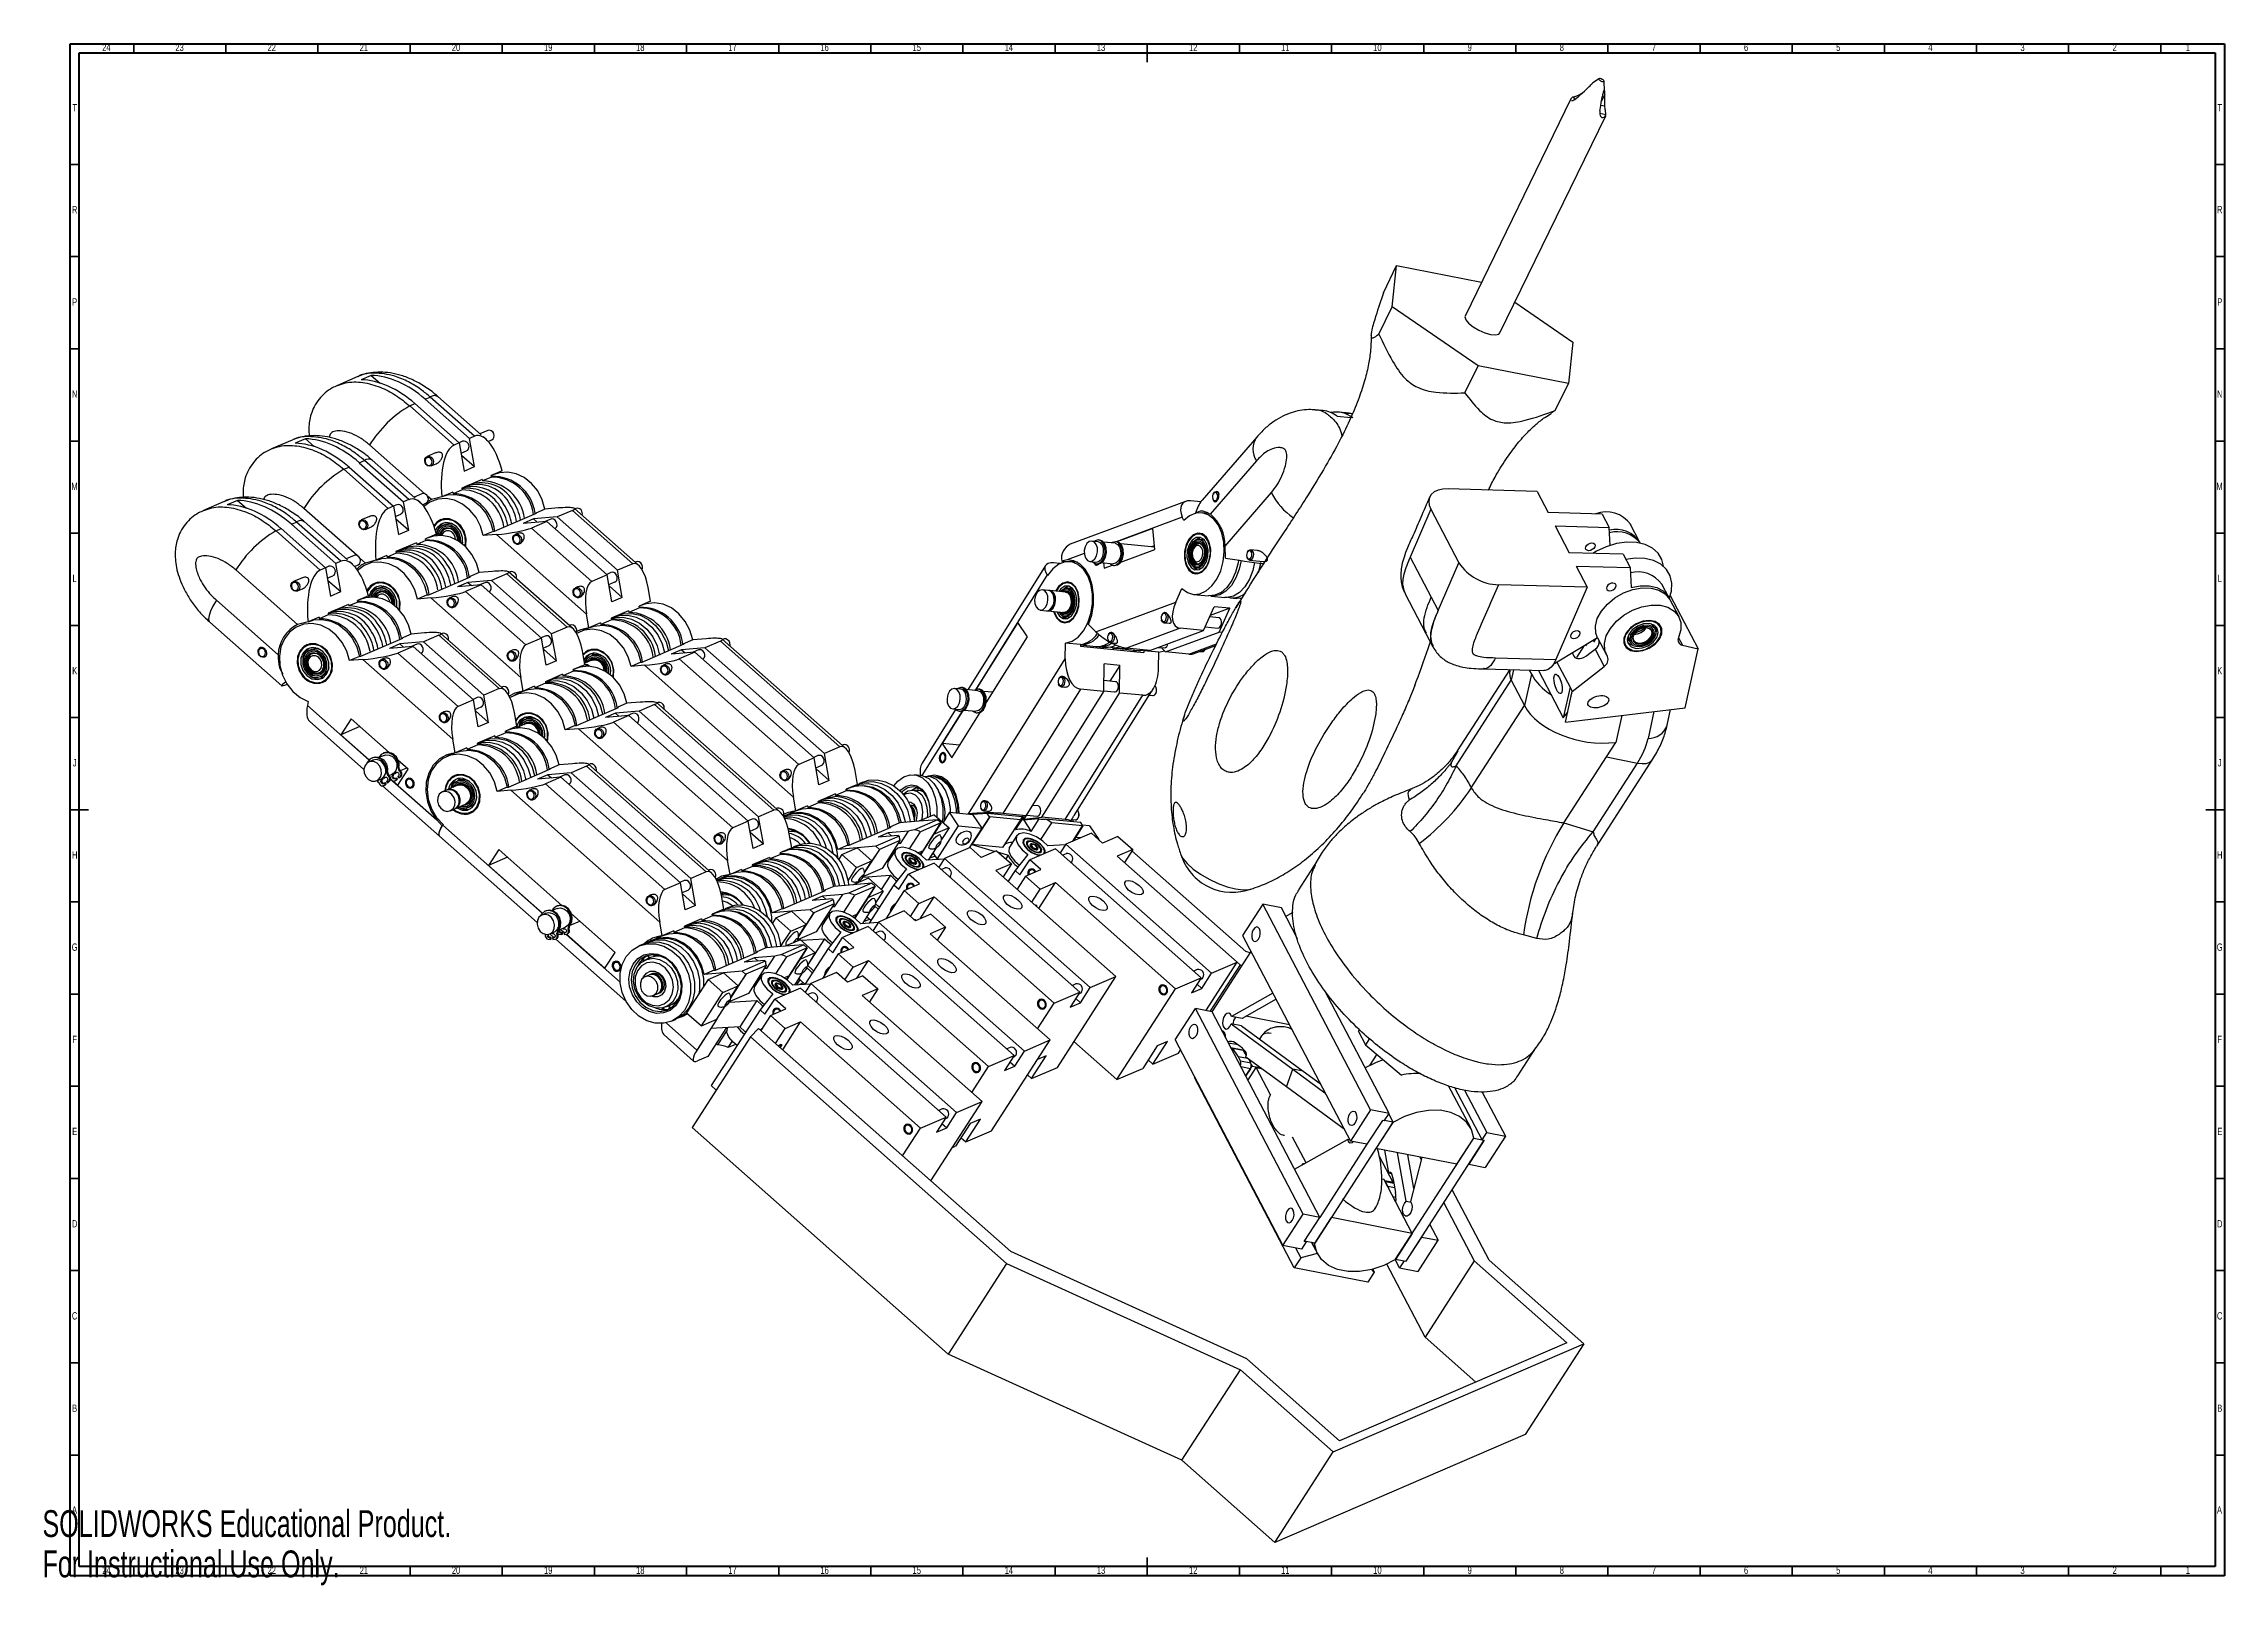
# Paper-space layout 'Sheet2' of a CAD drawing. Header units: inches. Extents: x 0 to 46.6, y 0 to 32.9.
import ezdxf

# ---------------------------------------------------------------- set-up
doc = ezdxf.new("R2010")
doc.units = ezdxf.units.IN
doc.header["$MEASUREMENT"] = 0
doc.styles.add('SLDTEXTSTYLE0', font='TXT', dxfattribs={"width": 0.7})
doc.styles.add('SLDTEXTSTYLE1', font='TXT', dxfattribs={"width": 0.75})

psp = doc.layouts.new('Sheet2')

# ---------------------------------------------------------------- texts
at = {"color": 7, "linetype": 'Continuous', "lineweight": 0, "attachment_point": 2, "style": 'SLDTEXTSTYLE1'}
for s, insert, char_height in [('24', (1.365, 32.913), 0.1562), ('23', (2.93, 32.913), 0.1562), ('22', (4.898, 32.913), 0.1562), ('21', (6.867, 32.913), 0.1562), ('20', (8.835, 32.913), 0.1562), ('19', (10.804, 32.913), 0.1562), ('18', (12.772, 32.913), 0.1562), ('17', (14.741, 32.913), 0.1562), ('16', (16.709, 32.913), 0.1562), ('15', (18.678, 32.913), 0.1562), ('14', (20.646, 32.913), 0.1562), ('13', (22.615, 32.913), 0.1562), ('12', (24.583, 32.913), 0.1562), ('11', (26.552, 32.913), 0.1562), ('10', (28.52, 32.913), 0.1562), ('9', (30.491, 32.913), 0.156), ('8', (32.459, 32.913), 0.156), ('7', (34.428, 32.913), 0.156), ('6', (36.396, 32.913), 0.156), ('5', (38.365, 32.913), 0.156), ('4', (40.333, 32.913), 0.156), ('3', (42.302, 32.913), 0.156), ('2', (44.27, 32.913), 0.156), ('1', (45.835, 32.913), 0.156), ('T', (0.689, 31.623), 0.156), ('T', (46.515, 31.623), 0.156), ('R', (0.687, 29.448), 0.156), ('R', (46.514, 29.448), 0.156), ('P', (0.688, 27.477), 0.156), ('P', (46.515, 27.477), 0.156), ('N', (0.688, 25.511), 0.156), ('N', (46.514, 25.511), 0.156), ('M', (0.684, 23.54), 0.156), ('M', (46.51, 23.54), 0.156), ('L', (0.687, 21.574), 0.156), ('L', (46.514, 21.574), 0.156), ('K', (0.689, 19.603), 0.156), ('K', (46.515, 19.603), 0.156), ('J', (0.688, 17.637), 0.156), ('J', (46.514, 17.637), 0.156), ('H', (0.689, 15.666), 0.156), ('H', (46.515, 15.666), 0.156), ('G', (0.688, 13.7), 0.156), ('G', (46.515, 13.7), 0.156), ('F', (0.687, 11.729), 0.156), ('F', (46.514, 11.729), 0.156), ('E', (0.689, 9.763), 0.156), ('E', (46.516, 9.763), 0.156), ('D', (0.687, 7.792), 0.156), ('D', (46.514, 7.792), 0.156), ('C', (0.687, 5.826), 0.156), ('C', (46.514, 5.826), 0.156), ('B', (0.688, 3.855), 0.156), ('B', (46.515, 3.855), 0.156), ('A', (0.683, 1.682), 0.156), ('A', (46.509, 1.682), 0.156), ('24', (1.365, 0.393), 0.1562), ('23', (2.93, 0.393), 0.1562), ('22', (4.898, 0.393), 0.1562), ('21', (6.867, 0.393), 0.1562), ('20', (8.835, 0.393), 0.1562), ('19', (10.804, 0.393), 0.1562), ('18', (12.772, 0.393), 0.1562), ('17', (14.741, 0.393), 0.1562), ('16', (16.709, 0.393), 0.1562), ('15', (18.678, 0.393), 0.1562), ('14', (20.646, 0.393), 0.1562), ('13', (22.615, 0.393), 0.1562), ('12', (24.583, 0.393), 0.1562), ('11', (26.552, 0.393), 0.1562), ('10', (28.52, 0.393), 0.1562), ('9', (30.491, 0.393), 0.156), ('8', (32.459, 0.393), 0.156), ('7', (34.428, 0.393), 0.156), ('6', (36.396, 0.393), 0.156), ('5', (38.365, 0.393), 0.156), ('4', (40.333, 0.393), 0.156), ('3', (42.302, 0.393), 0.156), ('2', (44.27, 0.393), 0.156), ('1', (45.835, 0.393), 0.156)]:
    psp.add_mtext(s, dxfattribs=dict(at, insert=insert, char_height=char_height))
at = {"color": 7, "linetype": 'Continuous', "char_height": 0.57281, "attachment_point": 1, "style": 'SLDTEXTSTYLE0'}
for s, insert in [('SOLIDWORKS Educational Product.', (0, 1.598)), ('For Instructional Use Only.', (0, 0.738))]:
    psp.add_mtext(s, dxfattribs=dict(at, insert=insert))

# ---------------------------------------------------------------- linework, layer by layer
at = {"color": 7, "linetype": 'Continuous', "lineweight": 70}
for p, q in [((0.591, 0.197), (0.591, 32.913)), ((0.591, 32.913), (46.614, 32.913)), ((0.787, 0.394), (0.787, 32.717)), ((0.787, 32.717), (46.417, 32.717)), ((46.417, 32.717), (46.417, 0.394)), ((46.614, 32.913), (46.614, 0.197)), ((46.614, 0.197), (0.591, 0.197)), ((46.417, 0.394), (0.787, 0.394))]:
    psp.add_line(p, q, dxfattribs=at)
at = {"color": 7, "linetype": 'Continuous', "lineweight": 35}
for p, q in [((1.949, 32.717), (1.949, 32.913)), ((3.917, 32.717), (3.917, 32.913)), ((5.886, 32.717), (5.886, 32.913)), ((7.854, 32.717), (7.854, 32.913)), ((9.823, 32.717), (9.823, 32.913)), ((11.791, 32.717), (11.791, 32.913)), ((13.76, 32.717), (13.76, 32.913)), ((15.728, 32.717), (15.728, 32.913)), ((17.697, 32.717), (17.697, 32.913)), ((19.665, 32.717), (19.665, 32.913)), ((21.634, 32.717), (21.634, 32.913)), ((23.602, 32.913), (23.602, 32.52)), ((23.602, 32.717), (23.602, 32.913)), ((25.571, 32.717), (25.571, 32.913)), ((27.539, 32.717), (27.539, 32.913)), ((29.508, 32.717), (29.508, 32.913)), ((31.476, 32.717), (31.476, 32.913)), ((33.445, 32.717), (33.445, 32.913)), ((35.413, 32.717), (35.413, 32.913)), ((37.382, 32.717), (37.382, 32.913)), ((39.35, 32.717), (39.35, 32.913)), ((41.319, 32.717), (41.319, 32.913)), ((43.287, 32.717), (43.287, 32.913)), ((45.256, 32.717), (45.256, 32.913)), ((0.787, 30.335), (0.591, 30.335)), ((46.417, 30.335), (46.614, 30.335)), ((0.787, 28.366), (0.591, 28.366)), ((46.417, 28.366), (46.614, 28.366)), ((0.787, 26.398), (0.591, 26.398)), ((46.417, 26.398), (46.614, 26.398)), ((0.787, 24.429), (0.591, 24.429)), ((46.417, 24.429), (46.614, 24.429)), ((0.787, 22.461), (0.591, 22.461)), ((46.417, 22.461), (46.614, 22.461)), ((0.787, 20.492), (0.591, 20.492)), ((46.417, 20.492), (46.614, 20.492)), ((0.787, 18.524), (0.591, 18.524)), ((46.417, 18.524), (46.614, 18.524)), ((0.591, 16.555), (0.984, 16.555)), ((0.787, 16.555), (0.591, 16.555)), ((46.614, 16.555), (46.22, 16.555)), ((46.417, 16.555), (46.614, 16.555)), ((0.787, 14.587), (0.591, 14.587)), ((46.417, 14.587), (46.614, 14.587)), ((0.787, 12.618), (0.591, 12.618)), ((46.417, 12.618), (46.614, 12.618)), ((0.787, 10.65), (0.591, 10.65)), ((46.417, 10.65), (46.614, 10.65)), ((0.787, 8.681), (0.591, 8.681)), ((46.417, 8.681), (46.614, 8.681)), ((0.787, 6.713), (0.591, 6.713)), ((46.417, 6.713), (46.614, 6.713)), ((0.787, 4.744), (0.591, 4.744)), ((46.417, 4.744), (46.614, 4.744)), ((0.787, 2.776), (0.591, 2.776)), ((46.417, 2.776), (46.614, 2.776)), ((23.602, 0.197), (23.602, 0.591)), ((1.949, 0.394), (1.949, 0.197)), ((3.917, 0.394), (3.917, 0.197)), ((5.886, 0.394), (5.886, 0.197)), ((7.854, 0.394), (7.854, 0.197)), ((9.823, 0.394), (9.823, 0.197)), ((11.791, 0.394), (11.791, 0.197)), ((13.76, 0.394), (13.76, 0.197)), ((15.728, 0.394), (15.728, 0.197)), ((17.697, 0.394), (17.697, 0.197)), ((19.665, 0.394), (19.665, 0.197)), ((21.634, 0.394), (21.634, 0.197)), ((23.602, 0.394), (23.602, 0.197)), ((25.571, 0.394), (25.571, 0.197)), ((27.539, 0.394), (27.539, 0.197)), ((29.508, 0.394), (29.508, 0.197)), ((31.476, 0.394), (31.476, 0.197)), ((33.445, 0.394), (33.445, 0.197)), ((35.413, 0.394), (35.413, 0.197)), ((37.382, 0.394), (37.382, 0.197)), ((39.35, 0.394), (39.35, 0.197)), ((41.319, 0.394), (41.319, 0.197)), ((43.287, 0.394), (43.287, 0.197)), ((45.256, 0.394), (45.256, 0.197))]:
    psp.add_line(p, q, dxfattribs=at)
at = {"color": 7, "linetype": 'Continuous', "lineweight": 25}
for p, q in [((33.253, 32.166), (33.116, 32.069)), ((32.652, 31.737), (30.394, 27.098)), ((33.374, 31.903), (33.363, 32.112)), ((31.137, 26.736), (33.396, 31.375)), ((33.401, 31.395), (33.27, 31.421)), ((28.647, 27.594), (28.93, 28.174)), ((28.834, 27.293), (28.93, 28.174)), ((28.93, 28.174), (30.745, 27.82)), ((28.551, 26.713), (28.834, 27.293)), ((30.669, 26.037), (28.834, 27.293)), ((31.456, 27.391), (32.697, 26.542)), ((32.697, 26.542), (32.601, 25.661)), ((6.739, 25.806), (6.3, 25.617)), ((7.025, 25.831), (6.805, 25.737)), ((7.025, 25.831), (7.213, 25.665)), ((30.387, 25.457), (30.669, 26.037)), ((32.601, 25.661), (30.669, 26.037)), ((32.318, 25.082), (32.601, 25.661)), ((7.845, 25.18), (7.955, 25.228)), ((7.845, 25.18), (8.793, 24.343)), ((7.955, 25.228), (8.903, 24.39)), ((8.175, 25.322), (8.285, 25.369)), ((8.175, 25.322), (9.122, 24.484)), ((9.232, 24.532), (8.285, 25.369)), ((9.371, 24.561), (8.447, 25.378)), ((27.355, 25.078), (27.189, 25.094)), ((27.659, 24.957), (27.952, 24.928)), ((27.854, 25.03), (27.688, 25.046)), ((32.318, 25.082), (32.231, 25.023)), ((5.333, 24.451), (4.894, 24.262)), ((5.619, 24.477), (5.4, 24.382)), ((5.619, 24.477), (5.807, 24.31)), ((8.903, 24.39), (8.793, 24.343)), ((8.975, 24.423), (8.901, 24.392)), ((8.903, 24.39), (9.01, 23.787)), ((9.232, 24.532), (9.122, 24.484)), ((9.229, 23.882), (9.122, 24.484)), ((9.513, 24.655), (9.346, 24.583)), ((9.477, 24.468), (9.418, 24.52)), ((9.523, 24.421), (9.599, 24.454)), ((25.94, 24.514), (24.773, 23.163)), ((6.44, 23.826), (6.55, 23.873)), ((6.44, 23.826), (7.387, 22.988)), ((6.55, 23.873), (7.497, 23.035)), ((6.769, 23.967), (6.879, 24.015)), ((6.769, 23.967), (7.716, 23.13)), ((7.826, 23.177), (6.879, 24.015)), ((7.965, 23.207), (7.042, 24.023)), ((8.411, 24.181), (8.217, 24.097)), ((8.304, 23.896), (8.413, 23.944)), ((8.942, 24.171), (9.061, 24.222)), ((8.949, 24.13), (9.229, 23.882)), ((9.01, 23.787), (9.229, 23.882)), ((9.823, 23.794), (9.588, 23.693)), ((25.937, 24.007), (24.95, 22.864)), ((8.107, 23.3), (7.941, 23.228)), ((8.765, 23.339), (8.53, 23.238)), ((8.765, 23.339), (8.771, 23.305)), ((8.963, 23.387), (8.771, 23.305)), ((9.396, 23.61), (8.957, 23.421)), ((8.957, 23.421), (8.963, 23.387)), ((9.125, 23.492), (9.04, 23.456)), ((9.396, 23.61), (9.402, 23.576)), ((9.594, 23.659), (9.402, 23.576)), ((9.647, 23.717), (9.588, 23.692)), ((9.594, 23.659), (9.588, 23.693)), ((25.014, 23.305), (25.008, 23.294)), ((25.107, 23.347), (25.079, 23.35)), ((25.267, 22.185), (26.254, 23.327)), ((31.929, 23.354), (30.031, 23.408)), ((31.929, 23.354), (32.166, 22.9)), ((3.882, 23.136), (3.443, 22.947)), ((4.168, 23.162), (3.948, 23.068)), ((4.168, 23.162), (4.356, 22.996)), ((7.497, 23.035), (7.387, 22.988)), ((7.569, 23.069), (7.495, 23.037)), ((7.497, 23.035), (7.604, 22.433)), ((7.536, 22.816), (7.655, 22.868)), ((7.826, 23.177), (7.716, 23.13)), ((7.824, 22.527), (7.716, 23.13)), ((8.071, 23.113), (8.012, 23.165)), ((8.118, 23.066), (8.193, 23.099)), ((8.308, 23.179), (8.235, 23.141)), ((8.53, 23.238), (8.308, 23.179)), ((9.657, 22.502), (10.553, 22.887)), ((10.734, 22.975), (10.523, 22.885)), ((10.523, 22.885), (10.553, 22.887)), ((11.02, 23), (10.734, 22.975)), ((11.325, 22.949), (10.996, 22.807)), ((12.613, 21.81), (11.325, 22.949)), ((12.736, 21.778), (11.365, 22.99)), ((11.395, 22.991), (11.374, 22.982)), ((24.422, 23.139), (21.959, 22.226)), ((24.745, 23.129), (24.524, 23.15)), ((24.636, 22.889), (24.643, 22.889)), ((24.907, 22.883), (24.763, 22.897)), ((24.999, 23.201), (25.003, 23.189)), ((29.661, 22.973), (29.219, 21.952)), ((29.661, 22.973), (30.26, 21.829)), ((33.321, 22.868), (32.166, 22.9)), ((33.321, 22.868), (33.47, 22.584)), ((4.989, 22.511), (5.098, 22.558)), ((4.989, 22.511), (5.936, 21.673)), ((5.098, 22.558), (6.046, 21.721)), ((5.318, 22.653), (5.428, 22.7)), ((5.318, 22.653), (6.265, 21.815)), ((6.375, 21.862), (5.428, 22.7)), ((6.514, 21.892), (5.59, 22.709)), ((7.005, 22.826), (6.811, 22.743)), ((6.898, 22.542), (7.008, 22.589)), ((7.543, 22.775), (7.824, 22.527)), ((7.604, 22.433), (7.824, 22.527)), ((8.417, 22.439), (8.182, 22.338)), ((8.372, 22.42), (8.371, 22.402)), ((8.426, 22.493), (8.43, 22.487)), ((8.526, 22.656), (8.534, 22.633)), ((8.534, 22.633), (8.543, 22.62)), ((8.54, 22.623), (8.536, 22.616)), ((8.601, 22.645), (8.555, 22.626)), ((8.693, 22.684), (8.674, 22.677)), ((8.692, 22.684), (8.678, 22.678)), ((8.695, 22.684), (8.702, 22.662)), ((8.809, 22.631), (8.811, 22.632)), ((9.628, 22.499), (9.417, 22.409)), ((9.703, 22.433), (9.417, 22.409)), ((9.628, 22.499), (9.657, 22.502)), ((11.623, 20.735), (9.703, 22.433)), ((10.143, 22.452), (10.099, 22.433)), ((10.492, 22.765), (10.273, 22.671)), ((10.776, 22.713), (10.273, 22.671)), ((10.776, 22.713), (10.447, 22.571)), ((10.447, 22.571), (11.735, 21.432)), ((10.996, 22.807), (10.492, 22.765)), ((10.492, 22.765), (10.571, 22.696)), ((10.857, 22.759), (10.743, 22.71)), ((12.064, 21.574), (10.776, 22.713)), ((12.284, 21.668), (10.996, 22.807)), ((23.721, 22.563), (22.951, 22.277)), ((23.767, 22.116), (23.721, 22.563)), ((24.382, 22.729), (24.351, 22.802)), ((32.315, 22.617), (33.47, 22.584)), ((32.315, 22.617), (32.615, 22.044)), ((33.489, 22.2), (33.47, 22.584)), ((34.122, 22.278), (33.93, 22.645)), ((6.656, 21.985), (6.489, 21.914)), ((7.359, 21.984), (7.124, 21.883)), ((7.359, 21.984), (7.365, 21.95)), ((7.557, 22.033), (7.365, 21.95)), ((7.99, 22.256), (7.551, 22.067)), ((7.551, 22.067), (7.557, 22.033)), ((7.719, 22.138), (7.634, 22.101)), ((7.99, 22.256), (7.996, 22.221)), ((8.188, 22.304), (7.996, 22.221)), ((8.188, 22.304), (8.182, 22.338)), ((8.241, 22.362), (8.183, 22.337)), ((10.185, 22.232), (10.227, 22.25)), ((22.552, 22.28), (22.419, 22.293)), ((22.591, 22.313), (22.564, 22.315)), ((22.916, 22.245), (22.671, 22.269)), ((22.955, 22.277), (22.929, 22.28)), ((23.762, 22.163), (23.035, 22.233)), ((23.037, 21.845), (23.767, 22.116)), ((23.759, 22.192), (23.696, 22.169)), ((24.475, 22.28), (24.471, 22.272)), ((24.574, 21.942), (24.581, 21.918)), ((24.603, 22.15), (24.592, 22.128)), ((24.777, 22.322), (24.707, 22.328)), ((24.796, 22.318), (24.777, 22.322)), ((24.835, 22.302), (24.796, 22.318)), ((25.277, 21.926), (25.267, 22.185)), ((25.73, 21.954), (25.734, 21.942)), ((25.745, 22.059), (25.739, 22.047)), ((25.957, 22.089), (25.81, 22.104)), ((29.219, 21.952), (29.669, 21.094)), ((33.77, 22.011), (32.615, 22.044)), ((33.77, 22.011), (33.918, 21.727)), ((5.451, 20.51), (4.132, 21.676)), ((5.554, 21.511), (5.36, 21.428)), ((6.046, 21.721), (5.936, 21.673)), ((6.118, 21.754), (6.044, 21.722)), ((6.046, 21.721), (6.153, 21.118)), ((6.085, 21.502), (6.204, 21.553)), ((6.092, 21.461), (6.372, 21.213)), ((6.375, 21.862), (6.265, 21.815)), ((6.372, 21.213), (6.265, 21.815)), ((6.62, 21.798), (6.561, 21.85)), ((6.666, 21.752), (6.742, 21.785)), ((7.124, 21.883), (6.902, 21.824)), ((8.251, 21.147), (9.147, 21.532)), ((9.59, 21.453), (9.087, 21.41)), ((9.329, 21.621), (9.118, 21.53)), ((9.118, 21.53), (9.147, 21.532)), ((9.615, 21.645), (9.329, 21.621)), ((9.919, 21.594), (9.59, 21.453)), ((10.878, 20.313), (9.59, 21.453)), ((11.208, 20.455), (9.919, 21.594)), ((11.33, 20.423), (9.959, 21.635)), ((9.989, 21.636), (9.969, 21.627)), ((12.064, 21.574), (11.735, 21.432)), ((12.145, 21.62), (12.056, 21.582)), ((12.167, 20.995), (12.064, 21.574)), ((12.613, 21.81), (12.284, 21.668)), ((12.387, 21.09), (12.284, 21.668)), ((12.683, 21.851), (12.663, 21.843)), ((21.427, 21.769), (19.77, 19.117)), ((21.474, 21.558), (21.466, 21.57)), ((21.736, 21.812), (21.601, 21.825)), ((21.893, 21.89), (21.777, 21.865)), ((21.777, 21.865), (21.882, 21.855)), ((22.113, 21.839), (21.952, 21.855)), ((22.377, 21.858), (22.51, 21.845)), ((22.515, 21.809), (22.542, 21.807)), ((22.628, 21.834), (22.874, 21.81)), ((22.667, 21.83), (22.679, 21.712)), ((22.679, 21.712), (22.857, 21.778)), ((22.879, 21.774), (22.906, 21.771)), ((24.427, 21.825), (24.43, 21.815)), ((24.612, 21.732), (24.612, 21.719)), ((24.648, 21.723), (24.718, 21.716)), ((25.788, 21.886), (26.078, 21.858)), ((29.819, 20.808), (30.26, 21.829)), ((32.764, 21.76), (33.918, 21.727)), ((32.764, 21.76), (33.001, 21.307)), ((33.918, 21.727), (33.94, 21.301)), ((3.715, 21.029), (5.034, 19.863)), ((5.447, 21.227), (5.556, 21.274)), ((6.153, 21.118), (6.372, 21.213)), ((6.737, 20.99), (6.545, 20.907)), ((6.966, 21.125), (6.731, 21.024)), ((6.79, 21.048), (6.731, 21.022)), ((6.737, 20.99), (6.731, 21.024)), ((6.894, 21.094), (6.892, 21.081)), ((6.902, 21.097), (6.901, 21.083)), ((6.954, 21.271), (6.933, 21.234)), ((7.02, 21.138), (7.024, 21.132)), ((7.12, 21.301), (7.128, 21.278)), ((7.128, 21.278), (7.137, 21.265)), ((7.135, 21.268), (7.131, 21.262)), ((7.195, 21.291), (7.149, 21.271)), ((7.288, 21.329), (7.268, 21.322)), ((7.286, 21.33), (7.272, 21.324)), ((7.289, 21.329), (7.296, 21.308)), ((7.403, 21.276), (7.405, 21.277)), ((8.222, 21.145), (8.011, 21.054)), ((8.297, 21.078), (8.011, 21.054)), ((8.222, 21.145), (8.251, 21.147)), ((10.217, 19.38), (8.297, 21.078)), ((8.737, 21.097), (8.693, 21.078)), ((9.087, 21.41), (8.867, 21.316)), ((9.37, 21.358), (8.867, 21.316)), ((9.37, 21.358), (9.041, 21.216)), ((9.041, 21.216), (10.329, 20.077)), ((9.087, 21.41), (9.165, 21.341)), ((9.451, 21.404), (9.337, 21.355)), ((10.659, 20.219), (9.37, 21.358)), ((11.431, 21.313), (11.387, 21.294)), ((11.474, 21.093), (11.515, 21.111)), ((12.102, 21.363), (12.231, 21.419)), ((12.106, 21.338), (12.387, 21.09)), ((12.387, 21.09), (12.167, 20.995)), ((12.993, 21.007), (12.747, 20.901)), ((12.993, 21.007), (12.94, 21.302)), ((21.493, 21.24), (21.36, 21.253)), ((21.857, 21.205), (21.525, 21.237)), ((21.665, 21.238), (21.66, 21.23)), ((21.841, 21.282), (21.841, 21.28)), ((21.901, 21.2), (21.889, 21.202)), ((21.966, 21.28), (21.897, 21.287)), ((22.504, 20.358), (24.213, 20.991)), ((24.213, 20.991), (24.342, 21.279)), ((24.593, 21.155), (24.912, 21.124)), ((24.967, 21.118), (25.258, 21.09)), ((25.395, 21.077), (25.321, 21.089)), ((25.383, 21.078), (25.512, 21.065)), ((25.618, 21.059), (25.591, 21.066)), ((29.107, 21.178), (29.557, 20.319)), ((29.669, 21.094), (29.817, 20.81)), ((33.001, 21.307), (31.104, 21.36)), ((33.001, 21.307), (32.334, 19.765)), ((34.745, 21.089), (34.597, 21.372)), ((34.963, 20.673), (34.771, 21.04)), ((34.777, 21.129), (35.373, 19.991)), ((3.575, 20.562), (5.111, 19.204)), ((5.673, 20.568), (5.451, 20.51)), ((5.908, 20.669), (5.673, 20.568)), ((5.908, 20.669), (5.914, 20.635)), ((6.106, 20.718), (5.914, 20.635)), ((6.539, 20.941), (6.1, 20.752)), ((6.1, 20.752), (6.106, 20.718)), ((6.268, 20.823), (6.183, 20.786)), ((6.539, 20.941), (6.545, 20.907)), ((8.78, 20.878), (8.821, 20.895)), ((11.675, 20.44), (11.623, 20.735)), ((11.921, 20.546), (11.675, 20.44)), ((11.921, 20.546), (11.927, 20.512)), ((12.155, 20.61), (11.927, 20.512)), ((12.518, 20.803), (12.149, 20.644)), ((12.149, 20.644), (12.155, 20.61)), ((12.283, 20.7), (12.198, 20.664)), ((12.518, 20.803), (12.524, 20.769)), ((12.753, 20.867), (12.524, 20.769)), ((12.804, 20.925), (12.747, 20.9)), ((12.753, 20.867), (12.747, 20.901)), ((20.834, 20.552), (19.94, 19.121)), ((21.042, 20.248), (20.834, 20.552)), ((21.317, 20.818), (21.45, 20.805)), ((21.482, 20.802), (21.815, 20.769)), ((21.617, 20.783), (21.62, 20.774)), ((21.838, 20.681), (21.907, 20.674)), ((21.846, 20.766), (21.859, 20.765)), ((22.345, 20.514), (22.504, 20.358)), ((23.903, 20.616), (23.907, 20.604)), ((23.918, 20.72), (23.912, 20.709)), ((23.918, 20.72), (23.933, 20.742)), ((23.961, 20.548), (24.068, 20.537)), ((23.978, 20.766), (23.994, 20.763)), ((24.807, 20.382), (25.034, 20.889)), ((25.129, 20.654), (24.937, 20.672)), ((25.367, 20.857), (24.95, 20.702)), ((25.367, 20.857), (25.034, 20.889)), ((25.139, 20.35), (25.367, 20.857)), ((29.817, 20.81), (29.819, 20.808)), ((6.8, 19.832), (7.696, 20.218)), ((7.635, 20.096), (7.416, 20.001)), ((7.919, 20.044), (7.416, 20.001)), ((7.919, 20.044), (7.59, 19.902)), ((8.139, 20.138), (7.635, 20.096)), ((7.635, 20.096), (7.714, 20.026)), ((7.877, 20.306), (7.666, 20.215)), ((7.666, 20.215), (7.696, 20.218)), ((8.163, 20.33), (7.877, 20.306)), ((8, 20.09), (7.886, 20.041)), ((9.207, 18.904), (7.919, 20.044)), ((8.468, 20.28), (8.139, 20.138)), ((9.427, 18.999), (8.139, 20.138)), ((9.756, 19.141), (8.468, 20.28)), ((9.879, 19.109), (8.508, 20.321)), ((8.538, 20.321), (8.517, 20.313)), ((10.659, 20.219), (10.329, 20.077)), ((10.739, 20.265), (10.65, 20.227)), ((10.762, 19.641), (10.659, 20.219)), ((10.696, 20.009), (10.826, 20.064)), ((11.208, 20.455), (10.878, 20.313)), ((10.981, 19.735), (10.878, 20.313)), ((11.277, 20.497), (11.257, 20.488)), ((11.698, 20.449), (11.487, 20.358)), ((12.815, 19.71), (13.711, 20.095)), ((13.892, 20.183), (13.681, 20.093)), ((13.681, 20.093), (13.711, 20.095)), ((14.178, 20.207), (13.892, 20.183)), ((14.483, 20.157), (14.153, 20.015)), ((17.034, 17.901), (14.483, 20.157)), ((17.156, 17.869), (14.523, 20.198)), ((14.552, 20.198), (14.532, 20.19)), ((20.16, 18.836), (21.042, 20.248)), ((21.852, 19.777), (21.856, 20.113)), ((22.175, 20.082), (21.856, 20.113)), ((22.175, 20.082), (22.175, 20.047)), ((22.175, 20.075), (22.501, 20.043)), ((22.175, 20.047), (23.531, 19.915)), ((22.573, 20.036), (22.702, 20.023)), ((22.757, 20.191), (22.76, 20.179)), ((22.772, 20.295), (22.766, 20.284)), ((22.772, 20.295), (22.786, 20.317)), ((22.815, 20.123), (22.922, 20.112)), ((22.832, 20.341), (22.848, 20.338)), ((24.308, 20.431), (23.161, 20.006)), ((23.66, 19.957), (24.807, 20.382)), ((23.992, 19.925), (25.139, 20.35)), ((24.807, 20.382), (24.308, 20.431)), ((24.583, 19.884), (25.064, 20.062)), ((24.842, 20.462), (25.108, 20.436)), ((25.207, 20.343), (25.139, 20.35)), ((29.557, 20.319), (29.705, 20.035)), ((29.712, 20.033), (29.706, 20.051)), ((33.22, 20.229), (32.322, 19.686)), ((32.779, 19.809), (32.941, 20.06)), ((32.972, 20.054), (32.998, 20.095)), ((33.145, 20.135), (33.196, 20.214)), ((33.22, 20.228), (33.219, 20.225)), ((33.221, 20.228), (33.413, 19.861)), ((33.871, 20.259), (33.888, 20.185)), ((33.888, 20.185), (33.919, 20.126)), ((34.458, 20.408), (34.426, 20.468)), ((34.462, 20.119), (34.467, 20.124)), ((34.474, 20.335), (34.487, 20.399)), ((34.487, 20.399), (34.482, 20.457)), ((35.036, 20.07), (35.373, 19.991)), ((4.743, 19.818), (4.765, 19.828)), ((5.569, 19.824), (5.573, 19.818)), ((5.669, 19.987), (5.677, 19.964)), ((5.677, 19.964), (5.686, 19.951)), ((5.684, 19.954), (5.68, 19.947)), ((5.744, 19.976), (5.698, 19.956)), ((5.838, 20.015), (5.817, 20.007)), ((5.835, 20.015), (5.821, 20.009)), ((5.838, 20.014), (5.845, 19.993)), ((5.952, 19.961), (5.954, 19.963)), ((6.771, 19.83), (6.56, 19.739)), ((6.846, 19.763), (6.56, 19.739)), ((6.771, 19.83), (6.8, 19.832)), ((8.766, 18.066), (6.846, 19.763)), ((7.286, 19.783), (7.242, 19.764)), ((7.329, 19.563), (7.37, 19.581)), ((7.59, 19.902), (8.878, 18.763)), ((10.026, 19.958), (9.982, 19.939)), ((10.068, 19.738), (10.11, 19.756)), ((10.701, 19.983), (10.981, 19.735)), ((10.981, 19.735), (10.762, 19.641)), ((11.587, 19.652), (11.341, 19.547)), ((11.399, 19.57), (11.341, 19.545)), ((11.517, 19.607), (11.496, 19.613)), ((11.587, 19.652), (11.534, 19.947)), ((11.725, 19.746), (11.581, 19.684)), ((11.593, 19.711), (11.584, 19.705)), ((11.758, 19.853), (11.713, 19.833)), ((11.755, 19.759), (11.746, 19.755)), ((11.767, 19.881), (11.754, 19.866)), ((11.987, 19.827), (11.89, 19.866)), ((11.903, 19.864), (11.908, 19.873)), ((11.939, 19.858), (11.941, 19.851)), ((12.785, 19.707), (12.574, 19.616)), ((12.86, 19.64), (12.574, 19.616)), ((12.785, 19.707), (12.815, 19.71)), ((16.043, 16.826), (12.86, 19.64)), ((13.301, 19.66), (13.257, 19.641)), ((13.65, 19.973), (13.43, 19.878)), ((13.934, 19.921), (13.43, 19.878)), ((13.934, 19.921), (13.604, 19.779)), ((13.604, 19.779), (16.156, 17.523)), ((14.153, 20.015), (13.65, 19.973)), ((13.65, 19.973), (13.728, 19.904)), ((14.014, 19.967), (13.9, 19.918)), ((16.485, 17.665), (13.934, 19.921)), ((16.705, 17.759), (14.153, 20.015)), ((19.784, 16.467), (21.852, 19.777)), ((22.675, 19.081), (22.682, 19.672)), ((23.015, 19.639), (22.682, 19.672)), ((23.015, 19.639), (22.804, 19.301)), ((22.859, 20.008), (22.988, 19.996)), ((23.007, 19.048), (23.015, 19.639)), ((23.059, 19.989), (23.405, 19.955)), ((23.66, 19.957), (23.161, 20.006)), ((23.298, 19.965), (23.38, 19.93)), ((23.532, 19.95), (23.531, 19.915)), ((23.6, 19.963), (23.532, 19.95)), ((23.851, 19.919), (23.532, 19.95)), ((23.837, 20.023), (23.962, 20.011)), ((23.846, 19.583), (23.851, 19.919)), ((23.851, 19.919), (23.968, 19.949)), ((23.899, 20.017), (23.992, 19.925)), ((24.491, 19.876), (23.992, 19.925)), ((24.726, 19.936), (24.776, 19.932)), ((24.841, 19.977), (24.842, 19.98)), ((31.043, 19.802), (32.334, 19.765)), ((32.295, 19.687), (32.322, 19.686)), ((32.355, 19.706), (32.634, 19.174)), ((32.682, 19.904), (32.721, 19.83)), ((32.683, 19.081), (33.363, 19.617)), ((33.032, 19.875), (33.171, 19.984)), ((33.171, 19.984), (33.363, 19.617)), ((34.146, 19.956), (34.153, 19.957)), ((35.096, 18.732), (35.373, 19.991)), ((5.726, 19.413), (5.729, 19.413)), ((5.812, 19.383), (5.817, 19.366)), ((5.939, 19.398), (5.984, 19.417)), ((5.963, 19.41), (5.982, 19.407)), ((5.964, 19.385), (5.991, 19.385)), ((5.981, 19.416), (5.989, 19.388)), ((5.989, 19.388), (5.998, 19.375)), ((6.094, 19.492), (6.08, 19.498)), ((9.756, 19.141), (9.427, 18.999)), ((9.826, 19.182), (9.806, 19.173)), ((10.269, 19.085), (10.217, 19.38)), ((10.515, 19.191), (10.269, 19.085)), ((10.515, 19.191), (10.521, 19.157)), ((10.75, 19.255), (10.521, 19.157)), ((11.113, 19.448), (10.744, 19.29)), ((10.744, 19.29), (10.75, 19.255)), ((10.877, 19.345), (10.792, 19.309)), ((11.113, 19.448), (11.119, 19.414)), ((11.347, 19.512), (11.119, 19.414)), ((11.347, 19.512), (11.341, 19.547)), ((12.127, 19.442), (12.136, 19.478)), ((13.343, 19.44), (13.385, 19.458)), ((19.621, 19.131), (19.488, 19.144)), ((19.66, 19.164), (19.633, 19.166)), ((19.985, 19.096), (19.74, 19.12)), ((20.024, 19.128), (19.998, 19.131)), ((22.176, 19.129), (20.519, 16.476)), ((21.701, 19.252), (21.704, 19.24)), ((21.715, 19.355), (21.71, 19.345)), ((21.759, 19.183), (21.835, 19.176)), ((21.79, 19.4), (21.78, 19.401)), ((22.675, 19.081), (22.176, 19.129)), ((22.927, 19.289), (22.678, 19.313)), ((23.713, 19.109), (23.735, 19.144)), ((23.8, 19.141), (23.796, 19.153)), ((30.202, 17.493), (31.38, 19.32)), ((31.348, 19.549), (30.226, 17.81)), ((30.786, 19.565), (32.078, 19.528)), ((31.355, 19.548), (31.348, 19.519)), ((31.38, 19.32), (31.662, 18.781)), ((31.809, 19.451), (31.662, 18.781)), ((31.764, 19.537), (31.809, 19.451)), ((31.96, 19.531), (32.49, 18.52)), ((32.634, 19.174), (32.49, 18.52)), ((32.634, 19.174), (32.683, 19.081)), ((5.675, 18.866), (5.66, 18.782)), ((8.574, 18.644), (8.53, 18.625)), ((9.207, 18.904), (8.878, 18.763)), ((9.288, 18.951), (9.199, 18.912)), ((9.31, 18.326), (9.207, 18.904)), ((9.245, 18.694), (9.374, 18.75)), ((9.249, 18.669), (9.53, 18.42)), ((9.53, 18.42), (9.427, 18.999)), ((10.292, 19.094), (10.081, 19.003)), ((11.409, 18.355), (12.305, 18.74)), ((12.748, 18.66), (12.244, 18.618)), ((12.486, 18.829), (12.275, 18.738)), ((12.275, 18.738), (12.305, 18.74)), ((12.772, 18.853), (12.486, 18.829)), ((13.077, 18.802), (12.748, 18.66)), ((15.299, 16.404), (12.748, 18.66)), ((15.628, 16.546), (13.077, 18.802)), ((15.751, 16.514), (13.117, 18.843)), ((13.146, 18.844), (13.126, 18.835)), ((19.509, 18.699), (18.791, 17.549)), ((19.654, 18.662), (19.22, 17.968)), ((19.446, 18.709), (19.579, 18.696)), ((19.584, 18.66), (19.61, 18.658)), ((19.696, 18.684), (19.943, 18.66)), ((20.303, 19.065), (20.104, 19.084)), ((21.017, 16.427), (22.675, 19.081)), ((21.35, 16.395), (23.007, 19.048)), ((21.848, 16.346), (23.506, 19)), ((22.056, 16.455), (23.646, 19.002)), ((22.675, 19.094), (22.906, 19.071)), ((23.506, 19), (23.007, 19.048)), ((23.645, 18.999), (23.72, 18.992)), ((23.785, 19.037), (23.791, 19.048)), ((30.526, 17.021), (31.662, 18.781)), ((32.49, 18.52), (32.586, 18.639)), ((32.539, 18.427), (32.683, 19.081)), ((32.539, 18.427), (35.096, 18.732)), ((34.71, 18.36), (34.783, 18.695)), ((5.703, 18.448), (6.868, 17.418)), ((6.592, 18.5), (6.371, 18.158)), ((6.779, 18.334), (6.371, 18.158)), ((7.406, 17.779), (6.592, 18.5)), ((8.617, 18.424), (8.658, 18.442)), ((9.53, 18.42), (9.31, 18.326)), ((9.896, 18.198), (9.667, 18.1)), ((10.136, 18.338), (9.89, 18.232)), ((9.948, 18.255), (9.89, 18.231)), ((9.896, 18.198), (9.89, 18.232)), ((10.051, 18.301), (10.05, 18.289)), ((10.059, 18.305), (10.058, 18.291)), ((10.066, 18.308), (10.065, 18.292)), ((10.136, 18.338), (10.083, 18.633)), ((10.32, 18.391), (10.107, 18.3)), ((10.188, 18.356), (10.179, 18.35)), ((10.353, 18.498), (10.307, 18.479)), ((10.349, 18.404), (10.341, 18.4)), ((10.361, 18.526), (10.349, 18.511)), ((10.581, 18.472), (10.484, 18.512)), ((10.497, 18.509), (10.503, 18.519)), ((10.533, 18.504), (10.535, 18.496)), ((11.379, 18.352), (11.169, 18.262)), ((11.455, 18.286), (11.169, 18.262)), ((11.379, 18.352), (11.409, 18.355)), ((14.638, 15.471), (11.455, 18.286)), ((11.895, 18.305), (11.851, 18.286)), ((12.244, 18.618), (12.025, 18.524)), ((12.528, 18.566), (12.025, 18.524)), ((12.528, 18.566), (12.199, 18.424)), ((12.199, 18.424), (14.75, 16.168)), ((12.244, 18.618), (12.323, 18.549)), ((12.608, 18.612), (12.494, 18.563)), ((15.079, 16.31), (12.528, 18.566)), ((19.428, 17.664), (20.033, 18.632)), ((19.948, 18.625), (19.975, 18.622)), ((6.371, 18.158), (6.981, 17.62)), ((7.299, 17.717), (7.188, 17.67)), ((7.295, 17.768), (7.277, 17.761)), ((8.841, 17.779), (8.63, 17.689)), ((8.818, 17.771), (8.766, 18.066)), ((9.064, 17.877), (8.818, 17.771)), ((9.064, 17.877), (9.07, 17.843)), ((9.299, 17.941), (9.07, 17.843)), ((9.661, 18.134), (9.292, 17.975)), ((9.292, 17.975), (9.299, 17.941)), ((9.426, 18.031), (9.341, 17.994)), ((9.661, 18.134), (9.667, 18.1)), ((10.722, 18.088), (10.731, 18.124)), ((11.937, 18.085), (11.979, 18.103)), ((16.565, 17.711), (16.476, 17.673)), ((17.034, 17.901), (16.705, 17.759)), ((16.807, 17.181), (16.705, 17.759)), ((17.103, 17.942), (17.083, 17.934)), ((19.194, 17.729), (19.188, 17.718)), ((19.22, 17.968), (19.428, 17.664)), ((19.595, 17.931), (19.22, 17.968)), ((33.411, 17.682), (33.612, 17.994)), ((7.058, 17.614), (6.97, 17.576)), ((7.054, 17.665), (7.036, 17.657)), ((7.272, 17.231), (7.284, 17.239)), ((7.279, 17.245), (7.292, 17.228)), ((7.292, 17.228), (7.308, 17.244)), ((7.308, 17.244), (7.326, 17.252)), ((7.31, 17.236), (7.326, 17.252)), ((7.326, 17.252), (7.327, 17.253)), ((7.327, 17.253), (7.328, 17.254)), ((7.355, 17.362), (7.373, 17.37)), ((7.388, 17.314), (7.37, 17.306)), ((7.405, 17.257), (7.37, 17.306)), ((7.423, 17.265), (7.388, 17.314)), ((7.405, 17.257), (7.423, 17.265)), ((7.407, 17.287), (7.472, 17.315)), ((7.487, 17.298), (7.505, 17.31)), ((7.487, 17.298), (7.505, 17.305)), ((7.505, 17.31), (7.495, 17.328)), ((7.505, 17.31), (7.523, 17.317)), ((7.505, 17.305), (7.523, 17.317)), ((7.523, 17.317), (7.51, 17.339)), ((7.524, 17.343), (7.513, 17.335)), ((7.514, 17.333), (7.527, 17.339)), ((7.52, 17.348), (7.533, 17.332)), ((7.533, 17.332), (7.549, 17.348)), ((7.533, 17.332), (7.551, 17.34)), ((7.549, 17.348), (7.566, 17.355)), ((7.551, 17.34), (7.566, 17.355)), ((7.551, 17.231), (7.569, 17.239)), ((7.566, 17.355), (7.568, 17.357)), ((7.568, 17.357), (7.569, 17.357)), ((7.586, 17.209), (7.569, 17.239)), ((7.605, 17.278), (7.589, 17.262)), ((7.589, 17.262), (7.611, 17.235)), ((7.813, 17.419), (7.593, 17.614)), ((7.593, 17.078), (7.813, 17.419)), ((7.596, 17.466), (7.613, 17.473)), ((7.628, 17.417), (7.611, 17.41)), ((7.646, 17.361), (7.611, 17.41)), ((7.611, 17.235), (7.644, 17.268)), ((7.611, 17.235), (7.628, 17.243)), ((7.664, 17.368), (7.628, 17.417)), ((7.628, 17.243), (7.662, 17.276)), ((7.662, 17.276), (7.644, 17.268)), ((7.646, 17.361), (7.664, 17.368)), ((7.647, 17.391), (7.781, 17.448)), ((9.958, 17.04), (10.854, 17.426)), ((10.793, 17.304), (10.573, 17.209)), ((11.077, 17.251), (10.573, 17.209)), ((11.077, 17.251), (10.747, 17.11)), ((11.296, 17.346), (10.793, 17.304)), ((10.793, 17.304), (10.872, 17.234)), ((11.035, 17.514), (10.824, 17.423)), ((10.824, 17.423), (10.854, 17.426)), ((11.321, 17.538), (11.035, 17.514)), ((11.157, 17.298), (11.043, 17.249)), ((13.628, 14.995), (11.077, 17.251)), ((11.626, 17.488), (11.296, 17.346)), ((13.848, 15.09), (11.296, 17.346)), ((14.177, 15.232), (11.626, 17.488)), ((14.3, 15.2), (11.666, 17.529)), ((11.695, 17.529), (11.675, 17.52)), ((15.852, 17.404), (15.808, 17.385)), ((16.485, 17.665), (16.156, 17.523)), ((16.588, 17.086), (16.485, 17.665)), ((16.522, 17.454), (16.652, 17.51)), ((16.527, 17.429), (16.807, 17.181)), ((17.413, 17.098), (17.361, 17.393)), ((18.753, 17.29), (18.624, 17.302)), ((19.039, 17.262), (18.91, 17.274)), ((19.241, 17.242), (19.081, 17.258)), ((19.179, 17.625), (19.182, 17.613)), ((32.503, 16.274), (33.411, 17.682)), ((33.131, 16.087), (34.076, 17.552)), ((33.205, 15.779), (34.396, 17.625)), ((33.411, 17.682), (34.076, 17.552)), ((7.143, 17.174), (7.231, 17.212)), ((7.143, 17.174), (7.174, 17.147)), ((7.174, 17.148), (7.207, 17.097)), ((7.246, 17.194), (7.265, 17.206)), ((7.246, 17.194), (7.264, 17.202)), ((7.265, 17.206), (7.254, 17.224)), ((7.264, 17.202), (7.282, 17.214)), ((7.265, 17.206), (7.282, 17.214)), ((7.267, 17.065), (8.48, 15.992)), ((7.282, 17.214), (7.27, 17.236)), ((7.273, 17.23), (7.286, 17.236)), ((7.282, 17.068), (7.299, 17.076)), ((7.289, 17.072), (7.328, 17.098)), ((7.289, 17.072), (7.307, 17.08)), ((7.292, 17.228), (7.31, 17.236)), ((7.31, 17.128), (7.292, 17.116)), ((7.307, 17.08), (7.299, 17.076)), ((7.307, 17.08), (7.346, 17.105)), ((7.31, 17.128), (7.328, 17.135)), ((7.328, 17.098), (7.31, 17.128)), ((7.346, 17.105), (7.328, 17.135)), ((7.328, 17.098), (7.346, 17.105)), ((7.364, 17.174), (7.348, 17.159)), ((7.348, 17.159), (7.37, 17.132)), ((7.37, 17.132), (7.403, 17.165)), ((7.37, 17.132), (7.388, 17.139)), ((7.388, 17.139), (7.421, 17.172)), ((7.421, 17.172), (7.403, 17.165)), ((7.438, 17.215), (7.448, 17.2)), ((7.49, 17.169), (7.593, 17.078)), ((7.522, 17.172), (7.54, 17.18)), ((7.53, 17.176), (7.569, 17.201)), ((7.53, 17.176), (7.547, 17.184)), ((7.551, 17.231), (7.533, 17.219)), ((7.547, 17.184), (7.54, 17.18)), ((7.547, 17.184), (7.586, 17.209)), ((7.569, 17.201), (7.551, 17.231)), ((7.569, 17.201), (7.586, 17.209)), ((8.628, 16.973), (8.54, 16.935)), ((8.868, 17.077), (8.649, 16.982)), ((8.737, 17.042), (8.727, 17.036)), ((8.901, 17.184), (8.856, 17.164)), ((8.898, 17.089), (8.889, 17.086)), ((8.91, 17.212), (8.897, 17.196)), ((9.13, 17.157), (9.033, 17.197)), ((9.046, 17.194), (9.051, 17.204)), ((9.082, 17.189), (9.084, 17.182)), ((9.928, 17.038), (9.717, 16.947)), ((10.004, 16.971), (9.717, 16.947)), ((9.928, 17.038), (9.958, 17.04)), ((13.186, 14.157), (10.004, 16.971)), ((10.444, 16.991), (10.4, 16.972)), ((10.486, 16.771), (10.528, 16.789)), ((10.747, 17.11), (13.299, 14.854)), ((15.894, 17.184), (15.936, 17.202)), ((16.096, 16.531), (16.043, 16.826)), ((16.939, 16.894), (16.57, 16.735)), ((16.807, 17.181), (16.588, 17.086)), ((16.703, 16.791), (16.618, 16.755)), ((16.939, 16.894), (16.945, 16.86)), ((17.173, 16.958), (16.945, 16.86)), ((17.413, 17.098), (17.167, 16.992)), ((17.225, 17.016), (17.167, 16.991)), ((17.173, 16.958), (17.167, 16.992)), ((17.338, 17.064), (17.253, 17.028)), ((17.527, 17.145), (17.442, 17.109)), ((18.379, 16.95), (18.354, 16.926)), ((18.762, 16.959), (18.603, 16.975)), ((18.762, 16.959), (18.814, 16.948)), ((8.422, 16.339), (8.542, 16.212)), ((8.713, 16.533), (8.801, 16.571)), ((8.822, 16.58), (9.041, 16.675)), ((9.062, 16.684), (9.071, 16.687)), ((9.096, 16.605), (9.142, 16.625)), ((9.195, 16.649), (9.215, 16.657)), ((9.273, 16.767), (9.268, 16.766)), ((15.079, 16.31), (14.75, 16.168)), ((15.16, 16.356), (15.07, 16.318)), ((15.182, 15.731), (15.079, 16.31)), ((15.628, 16.546), (15.299, 16.404)), ((15.402, 15.826), (15.299, 16.404)), ((15.698, 16.588), (15.677, 16.579)), ((15.88, 16.437), (15.828, 16.415)), ((16.118, 16.54), (15.908, 16.449)), ((16.342, 16.637), (16.096, 16.531)), ((16.342, 16.637), (16.348, 16.603)), ((16.576, 16.701), (16.348, 16.603)), ((16.57, 16.735), (16.576, 16.701)), ((18.722, 16.309), (18.312, 16.274)), ((18.572, 16.648), (18.537, 16.651)), ((19.123, 16.342), (18.628, 16.129)), ((19.052, 16.45), (18.722, 16.309)), ((19.123, 16.342), (18.722, 16.309)), ((19.052, 16.45), (19.367, 16.171)), ((19.197, 16.276), (19.123, 16.342)), ((19.38, 16.502), (19.239, 16.284)), ((19.573, 16.209), (19.38, 16.502)), ((19.38, 16.502), (19.878, 16.453)), ((19.76, 16.465), (19.784, 16.467)), ((20.237, 16.406), (19.853, 15.811)), ((20.185, 16.477), (19.878, 16.453)), ((20.072, 16.16), (19.878, 16.453)), ((20.043, 16.599), (20.047, 16.587)), ((20.058, 16.702), (20.052, 16.692)), ((20.231, 16.407), (20.072, 16.16)), ((20.101, 16.53), (20.177, 16.523)), ((20.132, 16.747), (20.123, 16.748)), ((20.231, 16.407), (20.185, 16.477)), ((20.935, 16.404), (20.185, 16.477)), ((20.231, 16.407), (20.237, 16.406)), ((20.897, 16.341), (20.237, 16.406)), ((20.897, 16.341), (20.513, 15.747)), ((21.017, 16.427), (20.519, 16.476)), ((20.79, 16.126), (20.961, 16.391)), ((20.857, 16.411), (21.017, 16.427)), ((20.963, 16.334), (20.926, 16.338)), ((20.964, 16.356), (20.939, 16.358)), ((21.293, 16.359), (20.963, 16.334)), ((20.963, 16.334), (21.122, 16.093)), ((21.008, 16.426), (20.964, 16.356)), ((20.964, 16.356), (21.35, 16.395)), ((21.025, 16.44), (21.248, 16.418)), ((21.122, 16.093), (21.293, 16.359)), ((21.27, 16.636), (21.155, 16.647)), ((21.848, 16.346), (21.35, 16.395)), ((22.18, 16.282), (21.431, 16.355)), ((21.967, 16.313), (21.989, 16.349)), ((21.988, 16.346), (22.063, 16.339)), ((22.011, 16.344), (22.014, 16.298)), ((22.127, 16.384), (22.133, 16.395)), ((22.142, 16.488), (22.139, 16.5)), ((8.48, 15.992), (10.565, 14.148)), ((8.559, 16.238), (8.55, 16.225)), ((14.446, 16.049), (14.402, 16.03)), ((14.489, 15.829), (14.53, 15.847)), ((15.117, 16.099), (15.246, 16.155)), ((15.121, 16.074), (15.402, 15.826)), ((15.942, 16.103), (15.952, 16.094)), ((16.007, 15.743), (15.955, 16.038)), ((16.03, 16.097), (16.04, 16.108)), ((17.235, 15.801), (18.131, 16.186)), ((18.3, 15.988), (17.805, 15.776)), ((18.07, 16.064), (17.851, 15.969)), ((18.282, 16.006), (17.851, 15.969)), ((18.32, 15.898), (17.884, 15.71)), ((18.32, 15.898), (17.937, 15.303)), ((18.501, 16.1), (18.07, 16.064)), ((18.07, 16.064), (18.149, 15.994)), ((18.312, 16.274), (18.102, 16.184)), ((18.102, 16.184), (18.131, 16.186)), ((18.298, 15.863), (18.33, 15.834)), ((18.33, 15.834), (18.501, 16.1)), ((18.524, 15.722), (18.759, 16.086)), ((19.038, 16.029), (18.758, 15.596)), ((19.195, 16.274), (18.759, 16.086)), ((18.812, 15.679), (19.195, 16.274)), ((19.197, 16.276), (19.038, 16.029)), ((19.367, 16.171), (19.038, 16.029)), ((19.115, 15.499), (19.573, 16.209)), ((19.195, 16.274), (19.197, 16.276)), ((19.367, 16.171), (19.206, 15.921)), ((19.573, 16.209), (20.072, 16.16)), ((19.802, 15.741), (20.072, 16.16)), ((20.816, 16.002), (20.66, 15.759)), ((21.038, 15.937), (21.021, 15.936)), ((21.042, 15.856), (21.038, 15.849)), ((21.329, 15.917), (21.561, 16.277)), ((22.222, 16.212), (21.561, 16.277)), ((22.409, 16.054), (21.86, 15.818)), ((22.009, 15.882), (22.222, 16.212)), ((22.067, 15.966), (22.014, 15.884)), ((22.226, 16.213), (22.067, 15.966)), ((22.178, 15.955), (22.067, 15.966)), ((22.226, 16.213), (22.18, 16.282)), ((22.372, 16.211), (22.218, 16.226)), ((22.222, 16.212), (22.226, 16.213)), ((22.372, 16.211), (22.565, 15.918)), ((22.646, 15.845), (22.409, 16.054)), ((22.565, 15.918), (22.564, 15.918)), ((22.565, 15.918), (22.565, 15.917)), ((22.975, 15.987), (22.646, 15.845)), ((22.975, 15.987), (23.291, 15.708)), ((29.412, 15.838), (29.409, 15.843)), ((32.503, 16.274), (33.131, 16.087)), ((9.749, 15.708), (9.529, 15.366)), ((9.937, 15.542), (9.529, 15.366)), ((11.099, 14.514), (9.749, 15.708)), ((14.69, 15.176), (14.638, 15.471)), ((15.533, 15.539), (15.164, 15.381)), ((15.164, 15.381), (15.17, 15.346)), ((15.402, 15.826), (15.182, 15.731)), ((15.298, 15.436), (15.212, 15.4)), ((15.533, 15.539), (15.539, 15.505)), ((15.768, 15.603), (15.539, 15.505)), ((16.007, 15.743), (15.762, 15.637)), ((15.819, 15.661), (15.762, 15.636)), ((15.768, 15.603), (15.762, 15.637)), ((15.932, 15.709), (15.847, 15.673)), ((15.979, 15.726), (15.972, 15.728)), ((16.005, 15.756), (16.021, 15.747)), ((16.121, 15.791), (16.036, 15.754)), ((17.206, 15.798), (16.995, 15.707)), ((17.405, 15.742), (16.995, 15.707)), ((17.075, 15.6), (17.01, 15.498)), ((17.075, 15.6), (17.405, 15.742)), ((17.391, 15.321), (17.075, 15.6)), ((17.206, 15.798), (17.235, 15.801)), ((17.391, 15.321), (17.721, 15.463)), ((17.805, 15.776), (17.405, 15.742)), ((17.721, 15.463), (17.405, 15.742)), ((17.884, 15.71), (17.558, 15.205)), ((17.559, 15.212), (17.721, 15.463)), ((17.88, 15.71), (17.721, 15.463)), ((17.88, 15.71), (17.805, 15.776)), ((17.88, 15.71), (17.884, 15.71)), ((18.225, 15.695), (18.068, 15.453)), ((18.131, 15.551), (18.097, 15.551)), ((18.447, 15.631), (18.429, 15.63)), ((18.451, 15.549), (18.447, 15.543)), ((19.049, 15.418), (18.5, 15.181)), ((18.52, 15.497), (18.514, 15.488)), ((18.531, 15.506), (18.542, 15.508)), ((18.559, 15.509), (18.542, 15.508)), ((18.658, 15.433), (18.652, 15.449)), ((18.652, 15.399), (18.657, 15.408)), ((18.812, 15.679), (18.705, 15.633)), ((18.75, 15.602), (18.812, 15.679)), ((18.816, 15.381), (18.81, 15.397)), ((19.262, 15.501), (18.886, 15.477)), ((19.09, 15.742), (18.921, 15.479)), ((19.034, 15.623), (18.998, 15.598)), ((19.023, 15.638), (19.115, 15.499)), ((19.049, 15.418), (22.164, 12.663)), ((19.115, 15.499), (19.158, 15.495)), ((19.269, 15.512), (19.15, 15.328)), ((19.818, 15.748), (19.269, 15.512)), ((19.269, 15.512), (22.384, 12.757)), ((20.054, 15.539), (19.818, 15.748)), ((19.853, 15.811), (20.352, 15.667)), ((20.513, 15.747), (19.853, 15.811)), ((20.384, 15.681), (20.054, 15.539)), ((20.699, 15.401), (20.37, 15.26)), ((20.384, 15.681), (20.699, 15.401)), ((20.422, 15.647), (20.629, 15.587)), ((20.699, 15.401), (20.522, 15.126)), ((20.629, 15.587), (20.578, 15.508)), ((21.053, 15.601), (20.779, 15.257)), ((20.883, 15.164), (21.092, 15.488)), ((21.641, 15.724), (21.092, 15.488)), ((21.328, 15.278), (21.092, 15.488)), ((21.111, 15.803), (21.105, 15.794)), ((21.123, 15.812), (21.134, 15.814)), ((21.151, 15.815), (21.134, 15.814)), ((21.249, 15.739), (21.243, 15.755)), ((21.243, 15.705), (21.249, 15.714)), ((21.321, 15.667), (21.325, 15.673)), ((21.407, 15.687), (21.401, 15.703)), ((21.853, 15.808), (21.478, 15.783)), ((21.641, 15.724), (24.756, 12.969)), ((21.86, 15.818), (21.742, 15.634)), ((21.87, 15.617), (21.797, 15.586)), ((21.86, 15.818), (24.975, 13.064)), ((21.993, 15.447), (21.975, 15.428)), ((23.291, 15.708), (22.962, 15.566)), ((25.524, 13.3), (22.962, 15.566)), ((23.291, 15.708), (23.113, 15.432)), ((25.706, 13.527), (23.272, 15.679)), ((27.22, 15.444), (26.834, 14.845)), ((9.529, 15.366), (10.68, 14.348)), ((13.628, 14.995), (13.299, 14.854)), ((13.708, 15.042), (13.619, 15.003)), ((13.731, 14.417), (13.628, 14.995)), ((14.177, 15.232), (13.848, 15.09)), ((13.951, 14.511), (13.848, 15.09)), ((14.246, 15.273), (14.226, 15.264)), ((14.474, 15.082), (14.403, 15.051)), ((14.713, 15.185), (14.502, 15.094)), ((14.936, 15.282), (14.69, 15.176)), ((14.936, 15.282), (14.942, 15.248)), ((15.17, 15.346), (14.942, 15.248)), ((16.907, 14.919), (16.696, 14.829)), ((17.317, 14.954), (16.907, 14.919)), ((17.21, 15.04), (17.391, 15.321)), ((17.717, 14.988), (17.222, 14.775)), ((17.646, 15.096), (17.317, 14.954)), ((17.717, 14.988), (17.317, 14.954)), ((17.79, 14.919), (17.354, 14.732)), ((17.406, 14.324), (17.79, 14.919)), ((17.422, 14.999), (17.444, 15.033)), ((17.529, 15.117), (18.115, 15.155)), ((17.937, 15.303), (17.539, 15.131)), ((17.792, 14.922), (17.632, 14.675)), ((17.646, 15.096), (17.962, 14.816)), ((18.187, 14.95), (17.661, 14.134)), ((17.792, 14.922), (17.717, 14.988)), ((17.79, 14.919), (17.792, 14.922)), ((18.115, 15.155), (17.92, 14.853)), ((18.462, 15.295), (18.187, 14.95)), ((18.187, 14.95), (18.292, 14.858)), ((18.292, 14.858), (18.5, 15.181)), ((18.407, 14.83), (18.737, 14.972)), ((18.737, 14.972), (18.5, 15.181)), ((18.73, 15.361), (18.734, 15.367)), ((19.279, 15.311), (19.205, 15.28)), ((19.401, 15.141), (19.384, 15.122)), ((22.933, 12.994), (20.37, 15.26)), ((20.779, 15.257), (20.632, 15.028)), ((20.779, 15.257), (20.883, 15.164)), ((20.999, 15.136), (20.821, 14.861)), ((20.999, 15.136), (21.328, 15.278)), ((21.315, 14.857), (20.999, 15.136)), ((21.288, 14.448), (21.644, 14.999)), ((21.315, 14.857), (21.644, 14.999)), ((24.207, 12.733), (21.644, 14.999)), ((10.996, 14.448), (10.891, 14.403)), ((10.998, 14.501), (10.981, 14.494)), ((12.995, 14.735), (12.951, 14.716)), ((13.037, 14.515), (13.079, 14.533)), ((13.665, 14.785), (13.795, 14.841)), ((13.67, 14.76), (13.951, 14.511)), ((13.951, 14.511), (13.731, 14.417)), ((14.556, 14.429), (14.504, 14.724)), ((14.518, 14.743), (14.537, 14.749)), ((14.535, 14.751), (14.519, 14.744)), ((14.67, 14.476), (14.585, 14.44)), ((14.624, 14.742), (14.635, 14.753)), ((15.8, 14.443), (15.589, 14.353)), ((15.8, 14.443), (15.83, 14.446)), ((15.83, 14.446), (16.725, 14.831)), ((16.894, 14.634), (16.4, 14.421)), ((16.665, 14.709), (16.445, 14.615)), ((16.876, 14.651), (16.445, 14.615)), ((16.915, 14.543), (16.479, 14.355)), ((16.915, 14.543), (16.531, 13.948)), ((17.096, 14.745), (16.665, 14.709)), ((16.665, 14.709), (16.743, 14.64)), ((16.696, 14.829), (16.725, 14.831)), ((16.892, 14.508), (16.924, 14.48)), ((16.924, 14.48), (17.096, 14.745)), ((17.119, 14.368), (17.354, 14.732)), ((17.632, 14.675), (17.353, 14.241)), ((17.962, 14.816), (17.632, 14.675)), ((17.779, 14.493), (17.852, 14.431)), ((17.962, 14.816), (17.8, 14.566)), ((18.407, 14.83), (18.016, 14.223)), ((18.723, 14.551), (18.407, 14.83)), ((18.545, 14.275), (18.723, 14.551)), ((18.723, 14.551), (19.053, 14.693)), ((18.754, 14.229), (19.053, 14.693)), ((21.615, 12.427), (19.053, 14.693)), ((21.137, 14.582), (21.315, 14.857)), ((26.071, 14.538), (25.64, 13.871)), ((26.467, 14.461), (26.071, 14.538)), ((28.371, 10.147), (26.071, 14.538)), ((26.813, 13.8), (26.467, 14.461)), ((10.755, 14.344), (10.668, 14.307)), ((10.758, 14.398), (10.74, 14.39)), ((11.006, 13.971), (11.024, 13.979)), ((11.03, 13.986), (11.169, 14.046)), ((11.07, 14.003), (11.152, 13.93)), ((11.121, 14.026), (11.124, 14.013)), ((11.124, 14.013), (11.146, 14.015)), ((11.25, 14.03), (11.233, 14.023)), ((11.24, 13.963), (11.233, 14.023)), ((11.247, 14.075), (11.264, 14.082)), ((11.257, 13.971), (11.25, 14.03)), ((11.271, 14.09), (11.478, 14.179)), ((12.234, 13.51), (11.301, 14.335)), ((13.239, 13.862), (13.186, 14.157)), ((13.719, 14.032), (13.491, 13.934)), ((14.082, 14.225), (13.713, 14.066)), ((13.713, 14.066), (13.719, 14.032)), ((13.846, 14.122), (13.761, 14.085)), ((14.082, 14.225), (14.088, 14.191)), ((14.316, 14.289), (14.088, 14.191)), ((14.556, 14.429), (14.31, 14.323)), ((14.316, 14.289), (14.31, 14.323)), ((14.368, 14.346), (14.311, 14.322)), ((14.481, 14.395), (14.396, 14.358)), ((15.999, 14.387), (15.589, 14.353)), ((15.67, 14.245), (15.596, 14.132)), ((15.67, 14.245), (15.999, 14.387)), ((15.985, 13.966), (15.67, 14.245)), ((15.985, 13.966), (16.315, 14.108)), ((16.4, 14.421), (15.999, 14.387)), ((16.315, 14.108), (15.999, 14.387)), ((16.479, 14.355), (16.153, 13.85)), ((16.153, 13.857), (16.315, 14.108)), ((16.474, 14.355), (16.315, 14.108)), ((16.474, 14.355), (16.4, 14.421)), ((16.474, 14.355), (16.479, 14.355)), ((16.819, 14.341), (16.662, 14.098)), ((16.726, 14.196), (16.691, 14.196)), ((17.041, 14.276), (17.024, 14.275)), ((17.045, 14.195), (17.041, 14.189)), ((17.643, 14.063), (17.094, 13.827)), ((17.114, 14.142), (17.108, 14.133)), ((17.125, 14.151), (17.136, 14.153)), ((17.153, 14.154), (17.136, 14.153)), ((17.252, 14.078), (17.246, 14.094)), ((17.246, 14.044), (17.252, 14.053)), ((17.406, 14.324), (17.299, 14.279)), ((17.324, 14.006), (17.328, 14.012)), ((17.345, 14.247), (17.406, 14.324)), ((17.41, 14.026), (17.404, 14.042)), ((17.856, 14.147), (17.48, 14.122)), ((17.685, 14.387), (17.516, 14.125)), ((17.664, 14.214), (17.538, 14.159)), ((17.643, 14.063), (20.759, 11.308)), ((17.863, 14.157), (17.744, 13.974)), ((18.412, 14.394), (17.863, 14.157)), ((17.863, 14.157), (20.978, 11.403)), ((18.12, 14.422), (18.11, 14.384)), ((18.649, 14.184), (18.412, 14.394)), ((18.978, 14.326), (18.649, 14.184)), ((19.294, 14.047), (18.964, 13.905)), ((18.978, 14.326), (19.294, 14.047)), ((19.294, 14.047), (19.116, 13.771)), ((26.716, 14.36), (26.549, 14.271)), ((32.688, 14.378), (32.681, 14.325)), ((10.738, 13.897), (10.74, 13.865)), ((10.802, 13.794), (10.85, 13.788)), ((10.826, 13.825), (10.844, 13.832)), ((10.849, 13.822), (10.826, 13.825)), ((10.84, 13.905), (10.928, 13.942)), ((10.841, 13.905), (10.926, 13.83)), ((10.867, 13.83), (10.844, 13.832)), ((10.849, 13.822), (10.867, 13.83)), ((10.85, 13.788), (10.849, 13.822)), ((10.85, 13.788), (10.867, 13.796)), ((10.867, 13.796), (10.867, 13.83)), ((10.881, 13.922), (10.883, 13.91)), ((10.883, 13.91), (10.905, 13.912)), ((10.899, 13.821), (10.916, 13.829)), ((10.921, 13.823), (10.899, 13.821)), ((10.899, 13.821), (10.905, 13.787)), ((10.905, 13.787), (10.951, 13.791)), ((10.938, 13.831), (10.916, 13.829)), ((10.921, 13.823), (10.938, 13.831)), ((10.939, 13.831), (10.938, 13.831)), ((10.966, 13.794), (12.464, 12.469)), ((10.967, 13.795), (10.984, 13.802)), ((11.01, 13.927), (10.992, 13.919)), ((10.999, 13.86), (10.992, 13.919)), ((10.999, 13.86), (11.017, 13.867)), ((11.017, 13.867), (11.01, 13.927)), ((11.043, 13.897), (11.09, 13.892)), ((11.067, 13.928), (11.085, 13.936)), ((11.09, 13.926), (11.067, 13.928)), ((11.107, 13.933), (11.085, 13.936)), ((11.09, 13.926), (11.107, 13.933)), ((11.09, 13.892), (11.09, 13.926)), ((11.09, 13.892), (11.108, 13.899)), ((11.108, 13.899), (11.107, 13.933)), ((11.139, 13.925), (11.157, 13.932)), ((11.161, 13.927), (11.139, 13.925)), ((11.139, 13.925), (11.145, 13.891)), ((11.145, 13.891), (11.192, 13.895)), ((11.179, 13.934), (11.157, 13.932)), ((11.161, 13.927), (11.179, 13.934)), ((11.18, 13.934), (11.179, 13.934)), ((11.193, 13.895), (12.014, 13.169)), ((11.207, 13.898), (11.225, 13.906)), ((11.24, 13.963), (11.257, 13.971)), ((12.834, 13.686), (12.749, 13.65)), ((13.023, 13.768), (12.938, 13.731)), ((13.261, 13.87), (13.051, 13.78)), ((13.485, 13.968), (13.239, 13.862)), ((13.485, 13.968), (13.491, 13.934)), ((14.378, 13.131), (15.274, 13.517)), ((15.455, 13.605), (15.245, 13.514)), ((15.245, 13.514), (15.274, 13.517)), ((15.865, 13.639), (15.455, 13.605)), ((15.77, 13.632), (15.985, 13.966)), ((16.266, 13.673), (15.771, 13.46)), ((16.195, 13.781), (15.865, 13.639)), ((16.266, 13.673), (15.865, 13.639)), ((16.338, 13.605), (15.902, 13.417)), ((15.955, 13.01), (16.338, 13.605)), ((16.124, 13.762), (16.155, 13.764)), ((16.531, 13.948), (16.133, 13.777)), ((16.34, 13.607), (16.181, 13.36)), ((16.195, 13.781), (16.511, 13.502)), ((16.21, 13.768), (16.709, 13.8)), ((16.34, 13.607), (16.266, 13.673)), ((16.782, 13.596), (16.284, 12.824)), ((16.338, 13.605), (16.34, 13.607)), ((16.709, 13.8), (16.346, 13.237)), ((17.056, 13.94), (16.782, 13.596)), ((16.782, 13.596), (16.886, 13.503)), ((16.886, 13.503), (17.094, 13.827)), ((17.002, 13.476), (17.331, 13.617)), ((17.331, 13.617), (17.094, 13.827)), ((17.873, 13.957), (17.799, 13.925)), ((17.995, 13.786), (17.978, 13.767)), ((21.527, 11.639), (18.964, 13.905)), ((24.986, 12.239), (25.819, 13.53)), ((25.64, 13.871), (27.941, 9.48)), ((25.799, 13.499), (25.706, 13.527)), ((31.924, 13.805), (31.638, 13.885)), ((12.014, 13.169), (12.234, 13.51)), ((12.827, 13.339), (12.841, 13.356)), ((12.852, 13.397), (12.916, 13.441)), ((12.991, 13.397), (12.886, 13.352)), ((12.922, 13.434), (12.947, 13.451)), ((13.016, 13.05), (12.981, 13.035)), ((13.067, 13.428), (13.085, 13.434)), ((13.083, 13.436), (13.068, 13.43)), ((13.173, 13.427), (13.183, 13.439)), ((14.349, 13.129), (14.138, 13.038)), ((14.548, 13.073), (14.138, 13.038)), ((14.219, 12.931), (14.548, 13.073)), ((14.349, 13.129), (14.378, 13.131)), ((14.948, 13.106), (14.548, 13.073)), ((14.864, 12.793), (14.548, 13.073)), ((15.443, 13.319), (14.948, 13.106)), ((15.023, 13.04), (14.948, 13.106)), ((15.214, 13.395), (14.994, 13.3)), ((15.425, 13.336), (14.994, 13.3)), ((15.463, 13.228), (15.027, 13.041)), ((15.463, 13.228), (15.08, 12.633)), ((15.644, 13.431), (15.214, 13.395)), ((15.214, 13.395), (15.292, 13.325)), ((15.441, 13.193), (15.473, 13.165)), ((15.473, 13.165), (15.644, 13.431)), ((15.668, 13.053), (15.902, 13.417)), ((16.181, 13.36), (15.902, 12.927)), ((16.233, 13.072), (16.064, 12.81)), ((16.511, 13.502), (16.181, 13.36)), ((16.511, 13.502), (16.349, 13.251)), ((16.961, 13.079), (16.412, 12.843)), ((17.002, 13.476), (16.664, 12.951)), ((16.714, 13.067), (16.704, 13.03)), ((17.197, 12.87), (16.961, 13.079)), ((17.318, 13.196), (17.002, 13.476)), ((17.14, 12.921), (17.318, 13.196)), ((17.318, 13.196), (17.647, 13.338)), ((17.401, 12.957), (17.647, 13.338)), ((20.21, 11.072), (17.647, 13.338)), ((24.67, 13.142), (24.596, 13.11)), ((24.767, 12.74), (24.975, 13.064)), ((24.856, 12.264), (25.524, 13.3)), ((25.585, 13.245), (24.941, 12.247)), ((24.975, 13.064), (25.524, 13.3)), ((25.524, 13.299), (25.585, 13.245)), ((25.585, 13.245), (25.627, 13.233)), ((12.96, 13.026), (12.872, 12.988)), ((13.045, 12.586), (13.132, 12.624)), ((13.154, 12.633), (13.189, 12.648)), ((13.214, 12.703), (13.212, 12.698)), ((14.219, 12.931), (13.761, 12.221)), ((14.076, 11.942), (14.534, 12.652)), ((14.534, 12.652), (14.219, 12.931)), ((14.534, 12.652), (14.864, 12.793)), ((15.08, 12.633), (14.682, 12.462)), ((15.027, 13.041), (14.701, 12.535)), ((14.702, 12.543), (14.864, 12.793)), ((15.023, 13.04), (14.864, 12.793)), ((15.023, 13.04), (15.027, 13.041)), ((15.368, 13.026), (15.211, 12.784)), ((15.274, 12.881), (15.24, 12.881)), ((15.605, 12.625), (15.33, 12.281)), ((15.59, 12.962), (15.573, 12.961)), ((15.594, 12.88), (15.59, 12.874)), ((16.192, 12.748), (15.643, 12.512)), ((15.663, 12.828), (15.657, 12.819)), ((15.674, 12.836), (15.685, 12.838)), ((15.702, 12.839), (15.685, 12.838)), ((15.801, 12.764), (15.795, 12.78)), ((15.795, 12.73), (15.801, 12.739)), ((15.955, 13.01), (15.848, 12.964)), ((15.873, 12.692), (15.877, 12.698)), ((15.893, 12.933), (15.955, 13.01)), ((15.959, 12.711), (15.953, 12.727)), ((16.405, 12.832), (16.029, 12.808)), ((16.116, 12.814), (16.188, 12.925)), ((16.259, 12.859), (16.159, 12.816)), ((16.192, 12.748), (19.307, 9.994)), ((16.412, 12.843), (16.293, 12.659)), ((16.422, 12.642), (16.348, 12.61)), ((16.412, 12.843), (19.527, 10.088)), ((17.527, 13.011), (17.197, 12.87)), ((17.843, 12.732), (17.513, 12.59)), ((20.076, 10.324), (17.513, 12.59)), ((17.527, 13.011), (17.843, 12.732)), ((17.843, 12.732), (17.665, 12.456)), ((21.615, 12.427), (22.164, 12.663)), ((21.682, 11.054), (22.933, 12.994)), ((22.164, 12.663), (21.956, 12.34)), ((22.078, 12.836), (22.005, 12.804)), ((22.139, 12.624), (22.165, 12.635)), ((22.175, 12.434), (22.384, 12.757)), ((22.384, 12.757), (22.933, 12.994)), ((22.956, 10.793), (24.207, 12.733)), ((24.207, 12.733), (24.756, 12.969)), ((24.756, 12.969), (24.547, 12.646)), ((24.547, 12.646), (24.767, 12.74)), ((24.666, 12.83), (24.767, 12.74)), ((24.73, 12.93), (24.756, 12.941)), ((26.286, 12.638), (25.404, 12.143)), ((28.768, 10.07), (27.395, 12.69)), ((13.274, 12.312), (13.253, 12.315)), ((13.318, 12.347), (13.423, 12.392)), ((13.381, 12.372), (13.38, 12.373)), ((13.416, 12.319), (13.388, 12.314)), ((13.504, 12.428), (13.486, 12.419)), ((13.486, 12.419), (13.504, 12.427)), ((13.511, 12.393), (13.506, 12.401)), ((13.629, 12.123), (13.715, 12.16)), ((13.761, 12.221), (14.076, 11.942)), ((15.33, 12.281), (14.288, 10.665)), ((14.406, 12.083), (14.587, 12.364)), ((14.672, 12.448), (15.258, 12.485)), ((15.258, 12.485), (14.895, 11.923)), ((15.33, 12.281), (15.435, 12.189)), ((15.551, 12.161), (15.346, 11.844)), ((15.435, 12.189), (15.643, 12.512)), ((15.551, 12.161), (15.88, 12.303)), ((15.866, 11.882), (15.551, 12.161)), ((15.88, 12.303), (15.643, 12.512)), ((16.544, 12.472), (16.527, 12.452)), ((21.26, 11.875), (21.615, 12.427)), ((21.956, 12.34), (22.175, 12.434)), ((22.074, 12.523), (22.175, 12.434)), ((24.202, 11.64), (24.632, 12.308)), ((26.932, 7.917), (24.632, 12.308)), ((24.986, 12.239), (24.632, 12.308)), ((27.286, 7.848), (24.986, 12.239)), ((25.627, 12.1), (25.404, 12.143)), ((26.354, 12.508), (25.627, 12.1)), ((26.639, 11.964), (25.707, 12.145)), ((13.281, 11.746), (13.911, 11.189)), ((13.441, 12.042), (13.526, 12.079)), ((15.126, 11.704), (13.878, 9.769)), ((14.281, 11.883), (13.949, 11.37)), ((14.406, 12.083), (13.98, 11.424)), ((14.076, 11.942), (14.406, 12.083)), ((14.61, 11.904), (14.212, 11.288)), ((14.895, 11.923), (14.281, 11.883)), ((14.621, 11.845), (14.422, 11.536)), ((14.646, 11.907), (14.638, 11.895)), ((15.299, 11.886), (15.126, 11.704)), ((15.126, 11.704), (20.596, 6.867)), ((20.689, 7.12), (15.299, 11.886)), ((15.662, 11.565), (15.866, 11.882)), ((15.814, 11.431), (16.196, 12.024)), ((15.866, 11.882), (16.196, 12.024)), ((18.758, 9.757), (16.196, 12.024)), ((25.395, 11.982), (26.71, 11.018)), ((25.618, 11.938), (25.395, 11.982)), ((25.618, 11.938), (26.933, 10.975)), ((28.115, 11.822), (28.138, 11.858)), ((28.115, 11.822), (28.265, 11.535)), ((28.351, 11.668), (28.265, 11.535)), ((14.212, 11.288), (13.992, 11.194)), ((14.39, 11.564), (14.422, 11.536)), ((14.651, 11.477), (14.737, 11.61)), ((14.807, 11.545), (14.651, 11.477)), ((15.77, 11.49), (15.761, 11.477)), ((20.21, 11.072), (20.759, 11.308)), ((20.276, 9.699), (21.527, 11.639)), ((20.759, 11.308), (20.55, 10.985)), ((20.673, 11.481), (20.599, 11.449)), ((20.733, 11.269), (20.759, 11.28)), ((20.77, 11.079), (20.978, 11.403)), ((20.978, 11.403), (21.527, 11.639)), ((21.133, 10.818), (21.445, 11.303)), ((21.445, 11.303), (21.258, 11.222)), ((22.037, 11.605), (22.956, 10.793)), ((23.817, 11.514), (23.505, 11.029)), ((23.623, 11.213), (23.724, 11.124)), ((23.724, 11.124), (24.037, 11.609)), ((23.724, 11.124), (24.273, 11.36)), ((24.037, 11.609), (23.817, 11.514)), ((24.202, 11.64), (26.502, 7.249)), ((24.273, 11.36), (24.315, 11.424)), ((25.506, 11.541), (25.334, 11.574)), ((25.606, 11.428), (25.389, 11.47)), ((25.425, 11.455), (25.543, 11.281)), ((25.648, 11.412), (25.425, 11.455)), ((25.636, 11.461), (25.48, 11.575)), ((25.518, 11.547), (25.506, 11.541)), ((25.543, 11.281), (25.593, 11.185)), ((25.753, 11.24), (25.543, 11.281)), ((25.816, 11.142), (25.593, 11.185)), ((25.704, 11.394), (25.64, 11.458)), ((25.648, 11.412), (25.718, 11.309)), ((25.65, 11.447), (25.719, 11.316)), ((25.706, 11.274), (25.71, 11.284)), ((26.574, 10.638), (25.706, 11.274)), ((25.773, 11.225), (25.816, 11.142)), ((28.265, 11.535), (29.033, 10.888)), ((28.504, 11.334), (28.35, 11.095)), ((31.519, 10.872), (31.905, 11.47)), ((19.854, 10.52), (20.21, 11.072)), ((20.55, 10.985), (20.77, 11.079)), ((20.669, 11.169), (20.77, 11.079)), ((21.047, 10.894), (21.133, 10.818)), ((21.133, 10.818), (21.682, 11.054)), ((22.956, 10.793), (23.505, 11.029)), ((24.618, 10.845), (24.613, 10.837)), ((26.743, 6.771), (24.613, 10.837)), ((25.704, 10.868), (25.842, 11.082)), ((25.805, 11.026), (25.704, 10.869)), ((25.754, 10.773), (25.931, 11.048)), ((25.825, 11.115), (25.842, 11.082)), ((25.842, 11.082), (26.015, 11.048)), ((26.236, 10.465), (25.931, 11.048)), ((25.931, 11.048), (26.038, 11.027)), ((26.02, 11.03), (26.029, 11.045)), ((26.574, 10.638), (26.71, 11.018)), ((26.71, 11.018), (27.399, 10.513)), ((26.933, 10.975), (26.71, 11.018)), ((26.933, 10.975), (27.297, 10.708)), ((14.288, 10.665), (14.395, 10.57)), ((18.982, 8.629), (20.076, 10.324)), ((19.527, 10.088), (20.076, 10.324)), ((26.229, 10.485), (26.236, 10.465)), ((27.807, 9.735), (26.574, 10.638)), ((30.512, 9.76), (30.041, 10.659)), ((30.758, 9.508), (30.177, 10.615)), ((30.382, 10.57), (30.858, 9.663)), ((30.76, 10.528), (31.254, 9.586)), ((18.758, 9.757), (19.307, 9.994)), ((19.307, 9.994), (19.099, 9.67)), ((19.222, 10.166), (19.148, 10.135)), ((19.217, 9.854), (19.318, 9.765)), ((19.282, 9.954), (19.308, 9.966)), ((19.318, 9.765), (19.527, 10.088)), ((19.82, 9.853), (19.507, 9.368)), ((19.727, 9.463), (20.04, 9.948)), ((20.04, 9.948), (19.82, 9.853)), ((28.851, 9.886), (27.183, 7.299)), ((28.371, 10.147), (27.941, 9.48)), ((28.625, 9.923), (28.295, 9.411)), ((28.768, 10.07), (28.371, 10.147)), ((28.849, 9.88), (28.488, 9.321)), ((28.667, 9.915), (28.625, 9.923)), ((28.667, 9.915), (28.768, 10.07)), ((28.851, 9.886), (28.672, 9.921)), ((28.761, 10.06), (28.851, 9.886)), ((28.849, 9.88), (28.848, 9.881)), ((19.348, 4.932), (13.878, 9.769)), ((18.376, 9.165), (18.758, 9.757)), ((19.099, 9.67), (19.318, 9.765)), ((19.441, 9.34), (19.507, 9.368)), ((19.626, 9.552), (19.727, 9.463)), ((19.727, 9.463), (20.276, 9.699)), ((26.995, 9.016), (26.709, 9.562)), ((26.747, 8.877), (27.88, 9.513)), ((28.294, 9.411), (27.286, 7.849)), ((27.928, 9.504), (27.88, 9.513)), ((28.295, 9.411), (27.941, 9.48)), ((28.488, 9.321), (28.487, 9.322)), ((30.216, 8.985), (28.488, 9.321)), ((28.908, 6.955), (30.577, 9.543)), ((29.135, 6.918), (30.8, 9.499)), ((30.216, 8.985), (30.577, 9.544)), ((30.8, 9.499), (30.47, 8.987)), ((30.577, 9.543), (30.758, 9.508)), ((30.577, 9.543), (30.577, 9.543)), ((30.758, 9.508), (30.858, 9.663)), ((30.758, 9.508), (30.8, 9.499)), ((31.254, 9.586), (30.824, 8.918)), ((30.858, 9.663), (31.254, 9.586)), ((26.91, 8.968), (26.931, 9.002)), ((26.94, 8.985), (26.931, 9.002)), ((26.931, 9.002), (26.96, 8.996)), ((28.559, 9.161), (28.852, 8.6)), ((28.668, 9.286), (28.755, 8.799)), ((29.132, 8.194), (28.946, 9.232)), ((29.298, 8.469), (29.169, 9.188)), ((29.47, 9.13), (29.227, 8.192)), ((29.428, 9.138), (29.457, 9.083)), ((30.47, 8.987), (30.824, 8.918)), ((30.47, 8.987), (30.47, 8.987)), ((28.611, 8.675), (28.66, 8.665)), ((29.265, 7.51), (28.66, 8.665)), ((28.867, 8.597), (28.676, 8.634)), ((28.742, 8.52), (28.692, 8.616)), ((28.762, 8.47), (28.742, 8.52)), ((28.742, 8.52), (28.886, 8.492)), ((28.755, 8.799), (28.762, 8.805)), ((28.755, 8.799), (28.824, 8.785)), ((28.824, 8.783), (28.855, 8.666)), ((28.856, 8.659), (28.906, 8.382)), ((30.904, 6.939), (30.117, 8.44)), ((28.854, 8.295), (28.916, 8.283)), ((29.132, 8.194), (29.24, 8.173)), ((29.939, 8.164), (30.588, 6.923)), ((26.502, 7.249), (26.932, 7.917)), ((27.286, 7.848), (26.932, 7.917)), ((26.956, 7.336), (27.286, 7.848)), ((27.176, 7.287), (27.537, 7.847)), ((27.537, 7.847), (27.536, 7.847)), ((29.265, 7.51), (27.537, 7.847)), ((29.265, 7.51), (28.904, 6.951)), ((29.641, 7.702), (29.819, 7.361)), ((25.727, 4.832), (20.689, 7.12)), ((26.898, 7.172), (26.502, 7.249)), ((26.773, 7.197), (26.882, 6.988)), ((27.237, 7.076), (26.882, 6.988)), ((26.998, 7.327), (26.898, 7.172)), ((26.998, 7.327), (26.956, 7.336)), ((27.183, 7.299), (26.96, 7.342)), ((26.998, 7.327), (26.994, 7.336)), ((27.113, 7.313), (27.237, 7.076)), ((27.115, 7.312), (27.241, 7.071)), ((27.176, 7.287), (27.168, 7.302)), ((29.135, 6.918), (29.465, 7.43)), ((29.389, 6.694), (29.819, 7.361)), ((29.465, 7.43), (29.819, 7.361)), ((29.465, 7.43), (29.465, 7.43)), ((20.596, 6.867), (19.348, 4.932)), ((20.596, 6.867), (25.591, 4.598)), ((26.882, 6.988), (26.743, 6.771)), ((28.313, 6.466), (26.743, 6.771)), ((28.453, 6.683), (28.313, 6.466)), ((28.453, 6.683), (28.4, 6.74)), ((28.42, 6.745), (28.453, 6.683)), ((29.538, 5.294), (28.72, 6.854)), ((28.992, 6.771), (28.9, 6.948)), ((28.908, 6.956), (28.908, 6.955)), ((28.908, 6.955), (29.089, 6.92)), ((29.092, 6.926), (28.992, 6.771)), ((28.992, 6.771), (29.389, 6.694)), ((29.092, 6.926), (29.135, 6.918)), ((29.092, 6.926), (29.092, 6.926)), ((29.135, 6.918), (29.135, 6.918)), ((30.588, 6.923), (29.538, 5.294)), ((30.588, 6.923), (32.569, 5.172)), ((32.927, 5.15), (30.904, 6.939)), ((27.572, 2.846), (32.927, 5.15)), ((32.569, 5.172), (27.707, 3.08)), ((30.623, 4.334), (29.538, 5.294)), ((32.927, 5.15), (31.679, 3.215)), ((24.343, 2.663), (19.348, 4.932)), ((27.707, 3.08), (25.727, 4.832)), ((24.343, 2.663), (25.591, 4.598)), ((25.591, 4.598), (27.572, 2.846)), ((31.679, 3.215), (26.325, 0.911)), ((26.325, 0.911), (27.572, 2.846)), ((26.325, 0.911), (24.343, 2.663))]:
    psp.add_line(p, q, dxfattribs=at)
at = {"color": 8, "linetype": 'Continuous', "lineweight": 25}
for p, q in [((32.746, 31.73), (32.71, 31.774)), ((33.376, 31.829), (33.307, 31.687)), ((33.293, 31.603), (33.38, 31.586)), ((8.171, 23.3), (6.989, 24.345)), ((6.72, 21.985), (5.584, 22.99)), ((8.308, 23.179), (8.227, 23.251)), ((24.351, 22.802), (22.939, 22.279)), ((6.902, 21.824), (6.775, 21.936)), ((22.257, 22.026), (21.893, 21.89)), ((21.466, 21.57), (19.934, 19.118)), ((24.491, 19.876), (25.081, 20.095)), ((34.952, 20.23), (35.036, 20.07)), ((31.429, 19.546), (31.38, 19.32)), ((5.66, 18.782), (6.977, 17.616)), ((19.648, 18.661), (18.789, 17.284)), ((34.428, 18.652), (34.302, 18.076)), ((33.738, 18.57), (33.612, 17.994)), ((30.235, 17.805), (30.101, 17.569)), ((7.438, 17.209), (7.448, 17.2)), ((7.478, 17.173), (8.422, 16.339)), ((8.55, 16.225), (10.677, 14.345)), ((11.065, 14.001), (11.148, 13.928)), ((11.187, 13.894), (12.342, 12.873)), ((13.323, 12.005), (13.98, 11.424)), ((25.805, 11.026), (25.6, 11.066)), ((28.692, 8.616), (28.87, 8.581)), ((28.762, 8.805), (28.821, 8.793))]:
    psp.add_line(p, q, dxfattribs=at)
at = {"color": 7, "linetype": 'Continuous', "lineweight": 25, "flags": 128}
for points in [[(33.28, 32.168), (33.263, 32.169), (33.252, 32.165), (33.25, 32.157), (33.256, 32.145), (33.27, 32.132), (33.289, 32.119), (33.311, 32.109), (33.333, 32.103), (33.35, 32.102), (33.361, 32.106), (33.363, 32.114), (33.357, 32.125), (33.343, 32.139), (33.324, 32.151), (33.302, 32.161), (33.28, 32.168)], [(30.394, 27.098), (30.389, 27.081), (30.406, 27.019), (30.466, 26.944), (30.562, 26.867), (30.683, 26.796), (30.814, 26.739), (30.939, 26.704)], [(30.939, 26.704), (31.043, 26.694), (31.114, 26.712), (31.137, 26.736)], [(9.097, 24.253), (9.071, 24.227), (9.061, 24.222)], [(9.599, 24.454), (9.627, 24.474), (9.645, 24.507), (9.65, 24.547), (9.641, 24.588), (9.619, 24.624), (9.587, 24.65), (9.55, 24.661), (9.514, 24.656), (9.513, 24.655)], [(8.229, 23.901), (8.198, 23.927), (8.175, 23.963), (8.166, 24.004), (8.171, 24.044), (8.19, 24.077), (8.219, 24.098), (8.255, 24.103), (8.291, 24.093), (8.323, 24.067), (8.345, 24.031), (8.355, 23.99), (8.35, 23.949), (8.331, 23.916), (8.302, 23.896), (8.266, 23.89), (8.229, 23.901)], [(8.225, 23.916), (8.254, 23.907), (8.282, 23.911), (8.306, 23.928), (8.321, 23.954), (8.325, 23.986), (8.317, 24.019), (8.3, 24.048), (8.274, 24.069), (8.245, 24.077), (8.216, 24.073), (8.193, 24.057), (8.178, 24.03), (8.174, 23.998), (8.181, 23.965), (8.199, 23.936), (8.225, 23.916)], [(10.734, 22.975), (10.677, 23.176), (10.58, 23.362), (10.45, 23.522), (10.294, 23.647), (10.12, 23.73), (9.939, 23.766), (9.761, 23.753), (9.647, 23.717)], [(8.193, 23.099), (8.221, 23.119), (8.24, 23.152), (8.245, 23.192), (8.235, 23.233), (8.213, 23.27), (8.181, 23.295), (8.144, 23.306), (8.109, 23.301), (8.107, 23.3)], [(25.09, 23.312), (25.071, 23.327), (25.049, 23.33), (25.027, 23.319), (25.009, 23.296), (24.998, 23.266), (24.994, 23.232), (25, 23.2), (25.013, 23.174), (25.032, 23.159), (25.054, 23.156), (25.075, 23.167), (25.093, 23.19), (25.105, 23.22), (25.108, 23.254), (25.103, 23.286), (25.09, 23.312)], [(25.014, 23.305), (25.016, 23.308), (25.038, 23.336), (25.065, 23.35), (25.092, 23.347), (25.116, 23.328)], [(25.116, 23.328), (25.132, 23.296), (25.134, 23.29)], [(30.031, 23.408), (29.917, 23.402), (29.817, 23.38), (29.734, 23.341), (29.671, 23.288), (29.632, 23.221), (29.617, 23.145), (29.626, 23.061), (29.661, 22.973)], [(7.691, 22.898), (7.665, 22.873), (7.655, 22.868)], [(8.154, 23.082), (8.147, 23.076), (8.126, 23.057)], [(9.417, 22.409), (9.359, 22.609), (9.263, 22.795), (9.133, 22.955), (8.976, 23.08), (8.803, 23.163), (8.622, 23.199), (8.444, 23.187), (8.279, 23.126), (8.148, 23.03)], [(8.54, 23.241), (8.655, 23.277), (8.832, 23.29), (9.013, 23.254), (9.187, 23.171), (9.344, 23.046), (9.474, 22.886), (9.57, 22.7), (9.628, 22.499)], [(24.342, 21.279), (24.461, 21.193), (24.592, 21.155), (24.728, 21.167), (24.862, 21.227), (24.984, 21.334), (25.089, 21.48), (25.171, 21.658), (25.224, 21.856), (25.246, 22.065), (25.236, 22.271), (25.193, 22.463), (25.121, 22.63), (25.023, 22.762), (24.906, 22.852), (24.776, 22.895), (24.64, 22.888), (24.506, 22.832), (24.382, 22.729)], [(6.824, 22.546), (6.792, 22.572), (6.77, 22.608), (6.76, 22.649), (6.765, 22.69), (6.784, 22.723), (6.813, 22.743), (6.849, 22.749), (6.886, 22.738), (6.917, 22.712), (6.94, 22.676), (6.949, 22.635), (6.944, 22.595), (6.925, 22.562), (6.896, 22.541), (6.86, 22.536), (6.824, 22.546)], [(6.819, 22.561), (6.848, 22.552), (6.877, 22.556), (6.9, 22.573), (6.915, 22.599), (6.919, 22.632), (6.912, 22.665), (6.894, 22.694), (6.868, 22.714), (6.839, 22.723), (6.811, 22.718), (6.787, 22.702), (6.772, 22.675), (6.768, 22.643), (6.776, 22.61), (6.793, 22.581), (6.819, 22.561)], [(9.329, 21.621), (9.271, 21.821), (9.175, 22.007), (9.045, 22.167), (8.888, 22.292), (8.714, 22.375), (8.533, 22.411), (8.356, 22.399), (8.241, 22.362)], [(9.039, 22.177), (9.043, 22.194), (9.051, 22.34), (9.014, 22.487), (8.935, 22.616), (8.826, 22.713), (8.698, 22.766), (8.567, 22.768), (8.45, 22.719), (8.359, 22.625)], [(8.511, 22.752), (8.424, 22.695), (8.361, 22.618)], [(9.026, 22.185), (9.037, 22.247), (9.03, 22.389), (8.979, 22.527), (8.892, 22.642), (8.779, 22.722), (8.654, 22.756), (8.531, 22.741), (8.425, 22.679), (8.365, 22.605)], [(8.973, 22.231), (8.974, 22.234), (8.974, 22.367), (8.93, 22.497), (8.846, 22.604), (8.737, 22.671), (8.618, 22.689), (8.508, 22.655), (8.423, 22.574), (8.394, 22.518)], [(8.935, 22.261), (8.934, 22.364), (8.895, 22.476), (8.823, 22.569), (8.728, 22.627), (8.626, 22.643), (8.531, 22.613), (8.457, 22.543), (8.418, 22.443), (8.413, 22.408)], [(8.907, 22.28), (8.904, 22.362), (8.87, 22.462), (8.806, 22.543), (8.722, 22.595), (8.631, 22.609), (8.547, 22.583), (8.482, 22.521), (8.447, 22.432), (8.444, 22.411)], [(8.907, 22.28), (8.904, 22.362), (8.87, 22.462), (8.806, 22.543), (8.722, 22.595), (8.631, 22.609), (8.547, 22.583), (8.482, 22.521), (8.447, 22.432), (8.444, 22.411)], [(8.878, 22.298), (8.875, 22.36), (8.845, 22.447), (8.789, 22.518), (8.716, 22.563), (8.637, 22.575), (8.563, 22.553), (8.507, 22.498), (8.476, 22.421), (8.475, 22.413)], [(8.871, 22.299), (8.869, 22.363), (8.841, 22.443), (8.79, 22.51), (8.722, 22.552), (8.648, 22.563), (8.579, 22.542), (8.527, 22.491), (8.498, 22.419), (8.497, 22.413)], [(8.827, 22.327), (8.819, 22.377), (8.791, 22.439), (8.744, 22.487), (8.688, 22.513), (8.629, 22.514), (8.577, 22.49), (8.541, 22.443), (8.529, 22.412)], [(8.678, 22.663), (8.678, 22.678), (8.676, 22.687)], [(10.06, 22.293), (10.048, 22.334), (10.051, 22.374), (10.068, 22.409), (10.096, 22.432), (10.131, 22.44), (10.168, 22.431), (10.201, 22.408), (10.225, 22.373), (10.236, 22.332), (10.233, 22.291), (10.217, 22.257), (10.189, 22.234), (10.154, 22.226), (10.117, 22.234), (10.084, 22.258), (10.06, 22.293)], [(10.065, 22.296), (10.085, 22.268), (10.111, 22.249), (10.14, 22.243), (10.168, 22.249), (10.191, 22.267), (10.204, 22.295), (10.206, 22.327), (10.197, 22.36), (10.178, 22.388), (10.152, 22.407), (10.122, 22.413), (10.094, 22.407), (10.072, 22.389), (10.058, 22.361), (10.056, 22.329), (10.065, 22.296)], [(10.948, 22.561), (10.953, 22.563), (10.979, 22.589), (10.993, 22.625), (10.992, 22.666), (10.978, 22.707), (10.952, 22.74), (10.918, 22.76), (10.881, 22.765), (10.857, 22.759)], [(24.959, 22.13), (24.927, 22.269), (24.865, 22.378), (24.781, 22.445), (24.684, 22.461), (24.586, 22.425), (24.5, 22.341), (24.435, 22.218), (24.399, 22.073), (24.397, 21.922), (24.429, 21.783), (24.491, 21.674), (24.575, 21.607), (24.672, 21.59), (24.77, 21.627), (24.856, 21.711), (24.921, 21.833), (24.957, 21.979), (24.959, 22.13)], [(24.746, 22.44), (24.651, 22.438), (24.559, 22.387), (24.482, 22.292), (24.428, 22.165), (24.405, 22.021), (24.414, 21.878), (24.455, 21.752), (24.523, 21.66), (24.61, 21.611), (24.705, 21.613), (24.796, 21.664), (24.874, 21.759), (24.927, 21.887), (24.951, 22.03), (24.941, 22.174), (24.9, 22.299), (24.832, 22.392), (24.746, 22.44)], [(24.735, 22.372), (24.645, 22.368), (24.561, 22.311), (24.495, 22.211), (24.456, 22.083), (24.451, 21.946), (24.481, 21.821), (24.541, 21.727), (24.621, 21.679), (24.71, 21.684), (24.795, 21.74), (24.861, 21.84), (24.9, 21.969), (24.904, 22.106), (24.875, 22.23), (24.815, 22.324), (24.735, 22.372)], [(24.746, 22.369), (24.715, 22.361), (24.648, 22.321)], [(6.742, 21.785), (6.77, 21.804), (6.788, 21.837), (6.793, 21.878), (6.784, 21.919), (6.762, 21.955), (6.73, 21.981), (6.693, 21.992), (6.658, 21.986), (6.656, 21.985)], [(7.135, 21.886), (7.249, 21.922), (7.427, 21.935), (7.608, 21.899), (7.781, 21.816), (7.938, 21.691), (8.068, 21.531), (8.165, 21.345), (8.222, 21.145)], [(8.97, 22.234), (8.979, 22.269), (8.979, 22.271)], [(22.376, 21.858), (22.431, 21.869), (22.482, 21.911), (22.519, 21.979), (22.538, 22.061), (22.536, 22.145), (22.513, 22.219), (22.472, 22.271), (22.42, 22.293), (22.364, 22.282), (22.314, 22.24), (22.276, 22.173), (22.257, 22.09), (22.26, 22.006), (22.283, 21.932), (22.324, 21.88), (22.376, 21.858)], [(22.435, 21.852), (22.452, 21.836), (22.514, 21.809), (22.579, 21.822), (22.639, 21.873), (22.682, 21.954), (22.703, 22.052), (22.699, 22.151), (22.669, 22.237), (22.618, 22.295), (22.556, 22.316), (22.49, 22.297), (22.477, 22.288)], [(22.509, 21.845), (22.564, 21.856), (22.615, 21.898), (22.652, 21.966), (22.671, 22.048), (22.669, 22.132), (22.646, 22.206), (22.605, 22.258), (22.553, 22.28), (22.552, 22.28)], [(22.542, 21.807), (22.606, 21.82), (22.665, 21.871), (22.709, 21.952), (22.73, 22.049), (22.725, 22.149), (22.695, 22.234), (22.645, 22.292), (22.591, 22.313)], [(22.8, 21.817), (22.817, 21.801), (22.878, 21.774), (22.944, 21.787), (23.003, 21.838), (23.047, 21.919), (23.068, 22.016), (23.063, 22.116), (23.033, 22.201), (22.983, 22.259), (22.92, 22.28), (22.855, 22.261), (22.842, 22.252)], [(22.917, 22.245), (22.969, 22.223), (23.01, 22.171), (23.033, 22.097), (23.036, 22.013), (23.017, 21.93), (22.979, 21.863), (22.929, 21.821), (22.874, 21.81)], [(22.906, 21.771), (22.97, 21.784), (23.03, 21.835), (23.073, 21.916), (23.094, 22.014), (23.09, 22.113), (23.06, 22.199), (23.009, 22.256), (22.955, 22.277)], [(24.727, 22.325), (24.65, 22.321), (24.577, 22.272), (24.52, 22.186), (24.486, 22.075), (24.482, 21.957), (24.508, 21.849), (24.559, 21.768), (24.629, 21.727), (24.706, 21.73), (24.779, 21.779), (24.836, 21.866), (24.869, 21.976), (24.874, 22.095), (24.848, 22.202), (24.796, 22.283), (24.727, 22.325)], [(24.721, 22.291), (24.653, 22.288), (24.588, 22.244), (24.538, 22.168), (24.508, 22.069), (24.504, 21.965), (24.527, 21.869), (24.573, 21.797), (24.634, 21.76), (24.703, 21.764), (24.767, 21.807), (24.818, 21.884), (24.848, 21.982), (24.851, 22.087), (24.829, 22.182), (24.783, 22.254), (24.721, 22.291)], [(24.721, 22.291), (24.653, 22.288), (24.588, 22.244), (24.538, 22.168), (24.508, 22.069), (24.504, 21.965), (24.527, 21.869), (24.573, 21.797), (24.634, 21.76), (24.703, 21.764), (24.767, 21.807), (24.818, 21.884), (24.848, 21.982), (24.851, 22.087), (24.829, 22.182), (24.783, 22.254), (24.721, 22.291)], [(24.716, 22.257), (24.656, 22.254), (24.6, 22.216), (24.556, 22.149), (24.53, 22.064), (24.527, 21.972), (24.546, 21.889), (24.586, 21.827), (24.64, 21.794), (24.7, 21.797), (24.756, 21.835), (24.8, 21.902), (24.826, 21.988), (24.829, 22.079), (24.809, 22.162), (24.769, 22.225), (24.716, 22.257)], [(24.725, 22.24), (24.67, 22.237), (24.618, 22.202), (24.576, 22.14), (24.552, 22.06), (24.549, 21.975), (24.568, 21.897), (24.605, 21.839), (24.655, 21.809), (24.71, 21.812), (24.763, 21.847), (24.796, 21.893)], [(24.692, 22.2), (24.648, 22.19), (24.608, 22.154), (24.579, 22.099), (24.565, 22.033), (24.568, 21.966), (24.588, 21.908), (24.621, 21.867), (24.663, 21.851), (24.708, 21.862), (24.747, 21.897), (24.777, 21.952), (24.791, 22.018), (24.788, 22.086), (24.768, 22.144), (24.735, 22.184), (24.692, 22.2)], [(24.652, 22.322), (24.649, 22.321), (24.648, 22.321)], [(24.716, 22.362), (24.713, 22.35), (24.713, 22.328)], [(25.74, 22.049), (25.729, 22.018), (25.726, 21.984), (25.731, 21.952), (25.745, 21.926), (25.764, 21.912), (25.786, 21.91), (25.807, 21.921), (25.825, 21.944), (25.836, 21.975), (25.839, 22.009), (25.834, 22.041), (25.82, 22.066), (25.801, 22.081), (25.779, 22.083), (25.758, 22.071), (25.74, 22.049)], [(25.746, 22.06), (25.768, 22.088), (25.795, 22.103), (25.823, 22.1), (25.846, 22.082), (25.863, 22.05), (25.87, 22.01), (25.866, 21.968), (25.852, 21.929), (25.83, 21.901), (25.803, 21.887), (25.776, 21.889), (25.752, 21.907), (25.735, 21.939), (25.734, 21.942)], [(32.971, 22.173), (32.992, 22.204), (33.025, 22.23), (33.064, 22.247), (33.103, 22.253), (33.137, 22.245), (33.161, 22.227), (33.17, 22.199), (33.164, 22.167), (33.143, 22.136), (33.11, 22.11), (33.071, 22.093), (33.032, 22.087), (32.998, 22.095), (32.974, 22.114), (32.965, 22.141), (32.971, 22.173)], [(34.63, 21.755), (34.596, 21.896), (34.516, 22.032), (34.395, 22.141), (34.238, 22.219), (34.053, 22.262), (33.847, 22.269), (33.63, 22.239), (33.41, 22.173), (33.198, 22.074), (33.122, 22.029)], [(34.755, 21.069), (34.802, 21.225), (34.812, 21.396), (34.776, 21.552), (34.696, 21.688), (34.575, 21.797), (34.418, 21.875), (34.233, 21.918), (34.027, 21.925), (33.829, 21.899)], [(5.372, 21.232), (5.341, 21.257), (5.318, 21.294), (5.309, 21.335), (5.314, 21.375), (5.333, 21.408), (5.362, 21.429), (5.398, 21.434), (5.434, 21.423), (5.466, 21.398), (5.488, 21.362), (5.498, 21.32), (5.493, 21.28), (5.474, 21.247), (5.445, 21.226), (5.409, 21.221), (5.372, 21.232)], [(6.24, 21.584), (6.214, 21.558), (6.204, 21.553)], [(8.011, 21.054), (7.954, 21.255), (7.857, 21.44), (7.727, 21.6), (7.571, 21.725), (7.397, 21.808), (7.216, 21.844), (7.038, 21.832), (6.873, 21.771), (6.733, 21.667)], [(12.231, 21.419), (12.241, 21.424), (12.267, 21.45), (12.281, 21.486), (12.281, 21.527), (12.266, 21.567), (12.24, 21.6), (12.206, 21.621), (12.169, 21.626), (12.145, 21.62)], [(12.808, 21.687), (12.817, 21.709), (12.82, 21.75), (12.808, 21.791), (12.784, 21.826), (12.751, 21.849), (12.715, 21.858), (12.683, 21.851)], [(21.601, 21.825), (21.54, 21.826), (21.489, 21.815), (21.45, 21.794), (21.424, 21.764), (21.412, 21.724), (21.416, 21.677), (21.434, 21.625), (21.466, 21.57)], [(21.856, 20.113), (21.995, 20.153), (22.126, 20.243), (22.241, 20.378), (22.334, 20.548), (22.399, 20.745), (22.432, 20.956), (22.432, 21.169), (22.397, 21.371), (22.331, 21.549), (22.237, 21.694), (22.121, 21.796), (21.99, 21.849), (21.851, 21.851), (21.714, 21.8), (21.585, 21.701), (21.474, 21.558)], [(22.345, 20.514), (22.415, 20.712), (22.452, 20.926), (22.457, 21.142), (22.428, 21.35), (22.366, 21.537), (22.276, 21.692), (22.163, 21.807), (22.032, 21.874), (21.893, 21.89)], [(22.468, 21.825), (22.468, 21.824), (22.487, 21.796), (22.512, 21.781), (22.54, 21.783), (22.566, 21.801), (22.572, 21.808)], [(24.59, 21.743), (24.61, 21.721), (24.679, 21.676)], [(24.718, 21.716), (24.775, 21.724), (24.779, 21.725)], [(24.744, 21.717), (24.74, 21.702), (24.74, 21.697)], [(25.553, 21.885), (25.543, 21.825), (25.49, 21.627), (25.409, 21.449), (25.303, 21.303), (25.181, 21.196), (25.047, 21.135), (24.912, 21.124)], [(25.607, 21.877), (25.568, 21.692), (25.496, 21.505), (25.399, 21.347), (25.282, 21.225), (25.151, 21.147), (25.015, 21.117), (24.94, 21.122)], [(25.897, 21.837), (25.859, 21.663), (25.787, 21.477), (25.69, 21.318), (25.573, 21.196), (25.442, 21.118), (25.306, 21.089), (25.258, 21.09)], [(26.023, 21.835), (26.019, 21.807), (25.972, 21.613)], [(5.368, 21.246), (5.397, 21.238), (5.426, 21.242), (5.449, 21.258), (5.464, 21.285), (5.468, 21.317), (5.46, 21.35), (5.443, 21.379), (5.417, 21.399), (5.388, 21.408), (5.359, 21.404), (5.336, 21.387), (5.321, 21.361), (5.317, 21.329), (5.324, 21.296), (5.342, 21.267), (5.368, 21.246)], [(7.877, 20.306), (7.82, 20.507), (7.723, 20.693), (7.593, 20.852), (7.437, 20.978), (7.263, 21.061), (7.082, 21.097), (6.904, 21.084), (6.79, 21.048)], [(6.909, 21.1), (6.908, 21.091), (6.907, 21.085)], [(7.619, 20.826), (7.631, 20.892), (7.624, 21.035), (7.574, 21.172), (7.487, 21.287), (7.374, 21.367), (7.248, 21.402), (7.125, 21.387), (7.019, 21.324), (6.944, 21.221), (6.94, 21.213)], [(7.631, 20.813), (7.638, 20.84), (7.645, 20.985), (7.608, 21.132), (7.53, 21.261), (7.42, 21.358), (7.292, 21.411), (7.162, 21.413), (7.044, 21.364), (6.954, 21.271)], [(7.568, 20.882), (7.569, 21.013), (7.524, 21.142), (7.44, 21.249), (7.331, 21.317), (7.212, 21.335), (7.102, 21.301), (7.017, 21.219), (6.971, 21.103), (6.97, 21.094)], [(7.53, 20.91), (7.528, 21.01), (7.489, 21.122), (7.417, 21.214), (7.322, 21.272), (7.22, 21.288), (7.125, 21.258), (7.052, 21.188), (7.014, 21.098)], [(7.502, 20.933), (7.499, 21.008), (7.464, 21.107), (7.4, 21.189), (7.316, 21.24), (7.226, 21.254), (7.141, 21.228), (7.077, 21.166), (7.046, 21.098)], [(7.502, 20.933), (7.499, 21.008), (7.464, 21.107), (7.4, 21.189), (7.316, 21.24), (7.226, 21.254), (7.141, 21.228), (7.077, 21.166), (7.046, 21.098)], [(7.473, 20.954), (7.469, 21.006), (7.439, 21.092), (7.384, 21.163), (7.31, 21.209), (7.231, 21.221), (7.158, 21.198), (7.101, 21.144), (7.078, 21.097)], [(7.467, 20.958), (7.464, 21.008), (7.436, 21.089), (7.384, 21.155), (7.316, 21.197), (7.242, 21.208), (7.174, 21.187), (7.121, 21.137), (7.101, 21.095)], [(7.42, 20.988), (7.414, 21.023), (7.385, 21.084), (7.339, 21.132), (7.282, 21.159), (7.223, 21.16), (7.172, 21.135), (7.136, 21.091)], [(7.272, 21.308), (7.272, 21.323), (7.27, 21.332)], [(8.654, 20.938), (8.643, 20.979), (8.645, 21.02), (8.662, 21.054), (8.69, 21.077), (8.725, 21.085), (8.762, 21.076), (8.795, 21.053), (8.819, 21.018), (8.83, 20.977), (8.828, 20.936), (8.811, 20.902), (8.783, 20.879), (8.748, 20.871), (8.711, 20.88), (8.678, 20.903), (8.654, 20.938)], [(8.66, 20.941), (8.679, 20.913), (8.705, 20.895), (8.735, 20.888), (8.763, 20.894), (8.785, 20.912), (8.798, 20.94), (8.801, 20.973), (8.791, 21.005), (8.772, 21.033), (8.746, 21.052), (8.716, 21.059), (8.688, 21.052), (8.666, 21.034), (8.653, 21.007), (8.65, 20.974), (8.66, 20.941)], [(9.543, 21.206), (9.547, 21.208), (9.573, 21.234), (9.587, 21.27), (9.587, 21.312), (9.572, 21.352), (9.546, 21.385), (9.512, 21.405), (9.475, 21.41), (9.451, 21.404)], [(11.348, 21.153), (11.337, 21.194), (11.339, 21.235), (11.356, 21.27), (11.384, 21.293), (11.419, 21.3), (11.456, 21.292), (11.489, 21.268), (11.513, 21.234), (11.524, 21.193), (11.522, 21.152), (11.505, 21.117), (11.477, 21.095), (11.442, 21.087), (11.405, 21.095), (11.372, 21.119), (11.348, 21.153)], [(11.354, 21.157), (11.373, 21.129), (11.399, 21.11), (11.429, 21.103), (11.457, 21.11), (11.479, 21.128), (11.492, 21.156), (11.495, 21.188), (11.485, 21.221), (11.466, 21.249), (11.44, 21.268), (11.41, 21.274), (11.382, 21.268), (11.36, 21.25), (11.347, 21.222), (11.344, 21.189), (11.354, 21.157)], [(13.892, 20.183), (13.833, 20.388), (13.733, 20.578), (13.598, 20.739), (13.436, 20.864), (13.257, 20.944), (13.072, 20.975), (12.891, 20.955), (12.804, 20.925)], [(21.323, 20.817), (21.378, 20.832), (21.427, 20.878), (21.463, 20.947), (21.48, 21.03), (21.475, 21.114), (21.449, 21.186), (21.407, 21.235), (21.354, 21.254), (21.299, 21.239), (21.249, 21.193), (21.214, 21.123), (21.197, 21.04), (21.202, 20.957), (21.227, 20.885), (21.27, 20.836), (21.323, 20.817)], [(21.45, 20.805), (21.456, 20.804), (21.511, 20.819), (21.56, 20.865), (21.596, 20.934), (21.613, 21.017), (21.608, 21.101), (21.582, 21.173), (21.54, 21.222), (21.493, 21.24)], [(21.466, 20.805), (21.488, 20.801), (21.543, 20.816), (21.592, 20.862), (21.628, 20.931), (21.645, 21.014), (21.64, 21.098), (21.614, 21.17), (21.572, 21.219), (21.519, 21.237), (21.508, 21.237)], [(21.545, 21.218), (21.567, 21.206), (21.607, 21.16), (21.631, 21.093), (21.636, 21.015), (21.62, 20.937), (21.587, 20.872), (21.54, 20.829), (21.506, 20.816)], [(21.603, 20.79), (21.608, 20.774), (21.663, 20.656), (21.742, 20.577), (21.837, 20.548), (21.936, 20.571), (22.026, 20.644), (22.097, 20.758), (22.141, 20.899), (22.151, 21.051), (22.128, 21.194), (22.073, 21.312), (22.073, 21.312)], [(22.073, 21.312), (21.993, 21.391), (21.898, 21.42), (21.8, 21.397), (21.709, 21.324), (21.645, 21.225)], [(22.132, 20.909), (22.14, 21.055), (22.116, 21.192), (22.062, 21.305), (21.984, 21.378), (21.892, 21.404), (21.798, 21.379), (21.711, 21.307), (21.66, 21.23)], [(22.089, 20.922), (22.095, 21.059), (22.066, 21.184), (22.008, 21.279), (21.928, 21.329), (21.839, 21.327), (21.754, 21.272), (21.711, 21.219)], [(22.058, 20.93), (22.064, 21.048), (22.039, 21.157), (21.989, 21.239), (21.919, 21.282), (21.843, 21.28), (21.769, 21.233), (21.753, 21.215)], [(22.037, 20.936), (22.041, 21.041), (22.02, 21.137), (21.975, 21.21), (21.914, 21.248), (21.845, 21.247), (21.788, 21.211)], [(22.037, 20.936), (22.041, 21.041), (22.02, 21.137), (21.975, 21.21), (21.914, 21.248), (21.845, 21.247), (21.788, 21.211)], [(21.857, 21.205), (21.904, 21.187), (21.947, 21.138), (21.972, 21.066), (21.977, 20.982), (21.96, 20.899), (21.925, 20.829), (21.875, 20.784), (21.82, 20.769), (21.815, 20.769)], [(21.875, 21.202), (21.883, 21.202), (21.936, 21.183), (21.979, 21.135), (22.004, 21.063), (22.009, 20.979), (21.992, 20.896), (21.957, 20.826), (21.907, 20.78), (21.852, 20.766), (21.833, 20.768)], [(22.015, 20.942), (22.019, 21.034), (22, 21.118), (21.961, 21.181), (21.908, 21.215), (21.848, 21.213), (21.834, 21.207)], [(21.936, 21.327), (21.908, 21.32), (21.836, 21.278)], [(21.871, 20.781), (21.905, 20.793), (21.951, 20.836), (21.984, 20.901), (22, 20.979), (21.995, 21.058), (21.972, 21.125), (21.932, 21.171), (21.91, 21.182)], [(22.024, 21.26), (21.989, 21.276), (21.966, 21.28)], [(21.973, 21.309), (21.973, 21.307), (21.973, 21.279)], [(25.625, 21.072), (25.524, 21.064), (25.512, 21.065)], [(33.221, 20.228), (33.185, 20.325), (33.177, 20.476), (33.217, 20.636), (33.304, 20.796), (33.433, 20.947), (33.595, 21.078), (33.78, 21.184), (33.979, 21.256), (34.179, 21.292), (34.367, 21.288), (34.534, 21.245), (34.669, 21.165), (34.763, 21.054), (34.771, 21.04)], [(33.612, 21.311), (33.619, 21.342), (33.61, 21.37), (33.586, 21.389), (33.552, 21.396), (33.512, 21.391), (33.473, 21.374), (33.441, 21.348), (33.42, 21.316), (33.414, 21.284), (33.423, 21.257), (33.446, 21.238), (33.48, 21.231), (33.52, 21.236), (33.559, 21.253), (33.591, 21.279), (33.612, 21.311)], [(33.94, 21.301), (34.136, 21.339), (34.322, 21.339), (34.489, 21.301), (34.625, 21.228), (34.725, 21.124), (34.757, 21.064)], [(6.56, 19.739), (6.503, 19.94), (6.406, 20.126), (6.276, 20.286), (6.119, 20.411), (5.946, 20.494), (5.765, 20.53), (5.587, 20.517), (5.422, 20.456), (5.28, 20.351), (5.169, 20.207), (5.095, 20.032), (5.063, 19.837), (5.074, 19.633), (5.127, 19.432), (5.22, 19.244), (5.348, 19.082), (5.502, 18.953), (5.675, 18.866)], [(5.683, 20.571), (5.798, 20.608), (5.976, 20.621), (6.157, 20.584), (6.33, 20.501), (6.487, 20.376), (6.617, 20.216), (6.713, 20.031), (6.771, 19.83)], [(7.564, 20.88), (7.573, 20.915), (7.573, 20.916)], [(11.403, 20.332), (11.411, 20.355), (11.414, 20.395), (11.403, 20.436), (11.379, 20.471), (11.346, 20.495), (11.309, 20.503), (11.277, 20.497)], [(12.147, 20.639), (12.157, 20.644), (12.324, 20.703), (12.504, 20.712), (12.686, 20.671), (12.86, 20.584), (13.015, 20.454), (13.143, 20.29), (13.236, 20.101), (13.286, 19.913)], [(12.147, 20.639), (12.22, 20.658), (12.4, 20.667), (12.582, 20.627), (12.756, 20.539), (12.911, 20.41), (13.039, 20.246), (13.132, 20.056), (13.184, 19.858)], [(12.283, 20.7), (12.409, 20.739), (12.589, 20.748), (12.771, 20.708), (12.945, 20.62), (13.1, 20.491), (13.228, 20.327), (13.321, 20.138), (13.372, 19.949)], [(21.617, 20.783), (21.619, 20.775), (21.673, 20.663), (21.751, 20.59), (21.843, 20.564), (21.938, 20.589), (22.024, 20.661), (22.091, 20.773), (22.132, 20.909)], [(21.669, 20.783), (21.728, 20.688), (21.808, 20.638), (21.897, 20.641), (21.981, 20.695), (22.049, 20.794), (22.089, 20.922)], [(21.711, 20.779), (21.747, 20.729), (21.816, 20.685), (21.893, 20.688), (21.966, 20.735), (22.024, 20.82), (22.058, 20.93)], [(21.745, 20.776), (21.761, 20.758), (21.822, 20.719), (21.89, 20.721), (21.955, 20.763), (22.006, 20.839), (22.037, 20.936)], [(21.745, 20.776), (21.761, 20.758), (21.822, 20.719), (21.89, 20.721), (21.955, 20.763), (22.006, 20.839), (22.037, 20.936)], [(21.78, 20.701), (21.797, 20.682), (21.869, 20.634)], [(21.791, 20.772), (21.828, 20.753), (21.887, 20.755), (21.944, 20.791), (21.989, 20.857), (22.015, 20.942)], [(21.866, 20.679), (21.861, 20.663), (21.861, 20.637)], [(21.907, 20.674), (21.962, 20.681), (21.968, 20.683)], [(23.973, 20.743), (23.951, 20.744), (23.93, 20.732), (23.912, 20.709), (23.901, 20.678), (23.899, 20.644), (23.904, 20.612), (23.918, 20.587), (23.937, 20.573), (23.959, 20.572), (23.981, 20.584), (23.998, 20.607), (24.009, 20.638), (24.012, 20.672), (24.006, 20.704), (23.992, 20.729), (23.973, 20.743)], [(23.994, 20.763), (24.018, 20.745), (24.035, 20.714), (24.043, 20.674), (24.039, 20.631), (24.026, 20.593), (24.004, 20.564), (23.977, 20.549), (23.95, 20.55), (23.925, 20.568), (23.908, 20.599), (23.907, 20.604)], [(25.108, 20.436), (25.13, 20.439), (25.156, 20.457), (25.176, 20.488), (25.188, 20.528), (25.189, 20.571)], [(25.189, 20.571), (25.18, 20.609), (25.161, 20.638), (25.136, 20.653), (25.129, 20.654)], [(33.434, 19.826), (33.377, 19.958), (33.369, 20.109), (33.41, 20.269), (33.497, 20.429), (33.625, 20.58), (33.787, 20.712), (33.972, 20.817), (34.171, 20.889), (34.371, 20.925), (34.56, 20.921), (34.726, 20.878), (34.861, 20.799), (34.955, 20.687), (35.004, 20.551), (35.004, 20.398), (34.955, 20.237)], [(34.593, 20.315), (34.593, 20.424), (34.544, 20.514), (34.453, 20.574), (34.329, 20.597), (34.189, 20.58), (34.048, 20.526), (33.924, 20.44), (33.833, 20.333), (33.784, 20.218), (33.783, 20.11), (33.832, 20.02), (33.924, 19.959), (34.047, 19.936), (34.188, 19.953), (34.328, 20.008), (34.452, 20.094), (34.544, 20.2), (34.593, 20.315)], [(34.583, 20.354), (34.566, 20.453), (34.502, 20.53), (34.401, 20.575), (34.275, 20.583), (34.137, 20.553), (34.006, 20.488), (33.897, 20.397), (33.823, 20.29), (33.793, 20.18), (33.811, 20.08), (33.874, 20.003), (33.975, 19.958), (34.102, 19.95), (34.239, 19.98), (34.37, 20.045), (34.479, 20.137), (34.553, 20.244), (34.583, 20.354)], [(34.519, 20.339), (34.499, 20.432), (34.433, 20.499), (34.329, 20.531), (34.203, 20.523), (34.076, 20.475), (33.965, 20.396), (33.889, 20.298), (33.858, 20.194), (33.877, 20.102), (33.944, 20.034), (34.048, 20.002), (34.173, 20.011), (34.301, 20.058), (34.411, 20.137), (34.488, 20.236), (34.519, 20.339)], [(34.426, 20.468), (34.425, 20.469), (34.375, 20.523)], [(5.503, 19.956), (5.45, 19.829), (5.442, 19.683), (5.48, 19.537), (5.558, 19.407), (5.668, 19.31), (5.796, 19.257), (5.926, 19.255), (6.044, 19.304), (6.134, 19.398), (6.186, 19.525), (6.194, 19.671), (6.157, 19.817), (6.079, 19.947), (5.969, 20.044), (5.841, 20.097), (5.71, 20.099), (5.593, 20.05), (5.503, 19.956)], [(5.514, 19.497), (5.601, 19.381), (5.714, 19.301), (5.84, 19.267), (5.963, 19.282), (6.069, 19.344), (6.144, 19.447), (6.18, 19.578), (6.173, 19.72), (6.122, 19.857), (6.036, 19.973), (5.922, 20.053), (5.797, 20.087), (5.674, 20.072), (5.568, 20.01), (5.493, 19.907), (5.457, 19.776), (5.464, 19.634), (5.514, 19.497)], [(8.091, 19.891), (8.096, 19.894), (8.122, 19.92), (8.136, 19.956), (8.136, 19.997), (8.121, 20.037), (8.095, 20.07), (8.061, 20.091), (8.024, 20.096), (8, 20.09)], [(10.826, 20.064), (10.835, 20.069), (10.861, 20.095), (10.875, 20.131), (10.875, 20.172), (10.861, 20.213), (10.834, 20.246), (10.8, 20.266), (10.763, 20.271), (10.739, 20.265)], [(12.574, 19.616), (12.515, 19.822), (12.415, 20.011), (12.28, 20.173), (12.119, 20.297), (11.94, 20.377), (11.755, 20.408), (11.574, 20.388), (11.411, 20.318)], [(11.675, 20.44), (11.496, 20.399), (11.413, 20.36)], [(11.602, 20.43), (11.588, 20.42), (11.541, 20.381)], [(11.698, 20.449), (11.785, 20.479), (11.965, 20.499), (12.151, 20.468), (12.329, 20.388), (12.491, 20.263), (12.626, 20.101), (12.726, 19.912), (12.785, 19.707)], [(14.686, 20.054), (14.69, 20.077), (14.685, 20.118), (14.667, 20.157), (14.638, 20.186), (14.602, 20.203), (14.566, 20.203), (14.552, 20.198)], [(22.827, 20.318), (22.805, 20.319), (22.783, 20.307), (22.766, 20.284), (22.755, 20.253), (22.752, 20.219), (22.758, 20.187), (22.772, 20.162), (22.791, 20.148), (22.813, 20.147), (22.834, 20.159), (22.852, 20.182), (22.863, 20.213), (22.865, 20.247), (22.86, 20.279), (22.846, 20.304), (22.827, 20.318)], [(22.848, 20.338), (22.872, 20.32), (22.889, 20.289), (22.896, 20.249), (22.893, 20.206), (22.879, 20.168), (22.857, 20.139), (22.831, 20.124), (22.803, 20.125), (22.779, 20.143), (22.762, 20.174), (22.76, 20.179)], [(32.844, 20.291), (32.851, 20.323), (32.842, 20.35), (32.818, 20.369), (32.784, 20.376), (32.744, 20.371), (32.705, 20.354), (32.673, 20.328), (32.652, 20.296), (32.645, 20.265), (32.655, 20.237), (32.678, 20.219), (32.712, 20.211), (32.752, 20.216), (32.791, 20.233), (32.823, 20.26), (32.844, 20.291)], [(33.858, 20.163), (33.879, 20.173), (33.889, 20.182)], [(33.867, 20.166), (33.864, 20.155), (33.863, 20.139)], [(33.863, 20.136), (33.913, 20.094), (33.969, 20.071)], [(34.473, 20.329), (34.457, 20.409), (34.399, 20.467), (34.309, 20.495), (34.201, 20.488), (34.091, 20.447), (33.996, 20.379), (33.93, 20.293), (33.903, 20.204), (33.92, 20.124), (33.977, 20.066), (34.067, 20.039), (34.175, 20.046), (34.285, 20.087), (34.381, 20.155), (34.447, 20.24), (34.473, 20.329)], [(34.441, 20.322), (34.426, 20.393), (34.375, 20.445), (34.296, 20.469), (34.2, 20.463), (34.102, 20.426), (34.018, 20.366), (33.959, 20.29), (33.935, 20.211), (33.95, 20.14), (34.001, 20.089), (34.081, 20.064), (34.177, 20.071), (34.274, 20.107), (34.359, 20.168), (34.417, 20.243), (34.441, 20.322)], [(34.441, 20.322), (34.426, 20.393), (34.375, 20.445), (34.296, 20.469), (34.2, 20.463), (34.102, 20.426), (34.018, 20.366), (33.959, 20.29), (33.935, 20.211), (33.95, 20.14), (34.001, 20.089), (34.081, 20.064), (34.177, 20.071), (34.274, 20.107), (34.359, 20.168), (34.417, 20.243), (34.441, 20.322)], [(34.409, 20.315), (34.396, 20.377), (34.351, 20.422), (34.282, 20.443), (34.198, 20.438), (34.113, 20.406), (34.039, 20.353), (33.988, 20.287), (33.968, 20.218), (33.981, 20.157), (34.025, 20.112), (34.094, 20.09), (34.178, 20.096), (34.263, 20.127), (34.337, 20.18), (34.388, 20.246), (34.409, 20.315)], [(34.04, 20.354), (33.997, 20.297), (33.977, 20.232), (33.989, 20.175), (34.031, 20.133), (34.095, 20.113), (34.173, 20.118), (34.252, 20.148), (34.321, 20.197), (34.369, 20.258), (34.388, 20.323), (34.388, 20.323)], [(34.015, 20.325), (34.136, 20.375), (34.239, 20.443)], [(34.388, 20.323), (34.376, 20.38), (34.334, 20.422), (34.27, 20.442), (34.201, 20.438)], [(34.593, 20.368), (34.575, 20.471), (34.573, 20.475)], [(4.788, 19.869), (4.77, 19.837), (4.74, 19.817), (4.704, 19.813), (4.668, 19.824), (4.636, 19.85), (4.614, 19.886), (4.605, 19.928), (4.611, 19.968)], [(4.618, 19.953), (4.613, 19.921), (4.62, 19.888), (4.638, 19.859), (4.663, 19.838), (4.692, 19.829), (4.721, 19.833), (4.745, 19.849), (4.76, 19.875), (4.764, 19.907), (4.757, 19.94), (4.74, 19.969), (4.715, 19.99), (4.685, 19.999), (4.657, 19.996), (4.633, 19.979), (4.618, 19.953)], [(5.564, 19.526), (5.648, 19.419), (5.757, 19.352), (5.876, 19.334), (5.986, 19.368), (6.071, 19.449), (6.117, 19.565), (6.117, 19.698), (6.073, 19.828), (5.989, 19.935), (5.88, 20.002), (5.761, 20.02), (5.651, 19.986), (5.566, 19.905), (5.52, 19.789), (5.519, 19.656), (5.564, 19.526)], [(5.599, 19.547), (5.671, 19.455), (5.765, 19.396), (5.868, 19.381), (5.963, 19.41), (6.036, 19.48), (6.076, 19.58), (6.077, 19.695), (6.038, 19.807), (5.966, 19.899), (5.871, 19.958), (5.769, 19.973), (5.674, 19.944), (5.601, 19.874), (5.561, 19.774), (5.56, 19.659), (5.599, 19.547)], [(5.624, 19.562), (5.688, 19.48), (5.771, 19.428), (5.862, 19.414), (5.947, 19.44), (6.011, 19.503), (6.047, 19.591), (6.047, 19.693), (6.013, 19.792), (5.949, 19.874), (5.865, 19.926), (5.774, 19.94), (5.69, 19.914), (5.625, 19.851), (5.59, 19.763), (5.589, 19.661), (5.624, 19.562)], [(5.624, 19.562), (5.688, 19.48), (5.771, 19.428), (5.862, 19.414), (5.947, 19.44), (6.011, 19.503), (6.047, 19.591), (6.047, 19.693), (6.013, 19.792), (5.949, 19.874), (5.865, 19.926), (5.774, 19.94), (5.69, 19.914), (5.625, 19.851), (5.59, 19.763), (5.589, 19.661), (5.624, 19.562)], [(5.649, 19.576), (5.704, 19.505), (5.777, 19.46), (5.857, 19.448), (5.93, 19.471), (5.987, 19.525), (6.017, 19.602), (6.018, 19.691), (5.988, 19.778), (5.932, 19.849), (5.859, 19.894), (5.78, 19.906), (5.706, 19.883), (5.65, 19.829), (5.619, 19.752), (5.619, 19.663), (5.649, 19.576)], [(5.669, 19.587), (5.72, 19.52), (5.788, 19.479), (5.862, 19.467), (5.931, 19.489), (5.983, 19.539), (6.012, 19.611), (6.012, 19.694), (5.984, 19.774), (5.933, 19.84), (5.865, 19.882), (5.791, 19.894), (5.722, 19.872), (5.67, 19.822), (5.641, 19.75), (5.641, 19.667), (5.669, 19.587)], [(5.703, 19.584), (5.749, 19.536), (5.806, 19.51), (5.865, 19.509), (5.916, 19.534), (5.953, 19.58), (5.969, 19.641), (5.962, 19.708), (5.934, 19.77), (5.887, 19.818), (5.831, 19.844), (5.772, 19.845), (5.72, 19.82), (5.684, 19.774), (5.667, 19.713), (5.674, 19.646), (5.703, 19.584)], [(5.821, 19.993), (5.821, 20.008), (5.819, 20.018)], [(7.203, 19.623), (7.191, 19.664), (7.194, 19.705), (7.211, 19.74), (7.239, 19.762), (7.274, 19.77), (7.311, 19.762), (7.344, 19.738), (7.368, 19.704), (7.379, 19.663), (7.376, 19.622), (7.36, 19.587), (7.332, 19.564), (7.297, 19.557), (7.26, 19.565), (7.227, 19.589), (7.203, 19.623)], [(7.208, 19.627), (7.228, 19.599), (7.254, 19.58), (7.283, 19.573), (7.312, 19.58), (7.334, 19.598), (7.347, 19.625), (7.349, 19.658), (7.34, 19.691), (7.321, 19.719), (7.295, 19.737), (7.265, 19.744), (7.237, 19.738), (7.215, 19.72), (7.201, 19.692), (7.199, 19.659), (7.208, 19.627)], [(9.942, 19.799), (9.931, 19.84), (9.934, 19.88), (9.95, 19.915), (9.978, 19.938), (10.013, 19.946), (10.05, 19.937), (10.083, 19.914), (10.107, 19.879), (10.119, 19.838), (10.116, 19.797), (10.099, 19.763), (10.071, 19.74), (10.036, 19.732), (9.999, 19.74), (9.966, 19.764), (9.942, 19.799)], [(9.948, 19.802), (9.967, 19.774), (9.994, 19.755), (10.023, 19.749), (10.051, 19.755), (10.073, 19.773), (10.087, 19.801), (10.089, 19.833), (10.08, 19.866), (10.06, 19.894), (10.034, 19.913), (10.005, 19.919), (9.977, 19.913), (9.954, 19.895), (9.941, 19.867), (9.939, 19.835), (9.948, 19.802)], [(12.486, 18.829), (12.427, 19.034), (12.327, 19.223), (12.192, 19.385), (12.03, 19.509), (11.852, 19.589), (11.666, 19.62), (11.486, 19.6), (11.399, 19.57)], [(12.196, 19.381), (12.201, 19.402), (12.209, 19.548), (12.171, 19.694), (12.093, 19.824), (11.983, 19.921), (11.856, 19.974), (11.725, 19.976), (11.607, 19.927), (11.547, 19.874)], [(11.668, 19.96), (11.611, 19.927), (11.548, 19.869)], [(11.653, 19.62), (11.623, 19.637), (11.584, 19.651)], [(11.688, 19.619), (11.644, 19.647), (11.585, 19.663)], [(11.593, 19.649), (11.641, 19.634), (11.666, 19.62)], [(11.621, 19.793), (11.621, 19.793), (11.632, 19.773)], [(11.761, 19.854), (11.749, 19.872), (11.726, 19.889)], [(11.736, 19.75), (11.741, 19.753), (11.812, 19.768), (11.885, 19.75), (11.951, 19.703), (11.998, 19.633), (12.021, 19.551), (12.022, 19.514)], [(11.756, 19.895), (11.746, 19.886), (11.739, 19.881)], [(11.849, 19.768), (11.776, 19.766), (11.755, 19.759)], [(11.89, 19.866), (11.788, 19.863), (11.758, 19.853)], [(11.763, 19.896), (11.767, 19.88), (11.778, 19.86)], [(13.205, 19.562), (13.215, 19.6), (13.238, 19.63), (13.27, 19.645), (13.307, 19.645), (13.342, 19.629), (13.371, 19.599), (13.39, 19.561), (13.394, 19.519), (13.384, 19.481), (13.362, 19.451), (13.33, 19.436), (13.293, 19.436), (13.257, 19.452), (13.228, 19.482), (13.21, 19.52), (13.205, 19.562)], [(13.213, 19.553), (13.217, 19.52), (13.232, 19.489), (13.255, 19.465), (13.283, 19.452), (13.313, 19.452), (13.338, 19.465), (13.356, 19.488), (13.364, 19.519), (13.361, 19.552), (13.346, 19.583), (13.323, 19.607), (13.294, 19.62), (13.265, 19.62), (13.239, 19.607), (13.221, 19.584), (13.213, 19.553)], [(14.106, 19.769), (14.11, 19.771), (14.136, 19.797), (14.15, 19.833), (14.15, 19.874), (14.136, 19.914), (14.109, 19.947), (14.075, 19.968), (14.038, 19.973), (14.014, 19.967)], [(23.036, 20.034), (22.916, 20.007), (22.781, 20.024)], [(23.132, 20.01), (23.045, 19.995), (22.988, 19.996)], [(23.201, 20.002), (23.12, 19.988), (23.024, 19.994)], [(23.405, 19.955), (23.466, 19.954), (23.546, 19.968)], [(32.334, 19.765), (32.286, 19.672), (32.23, 19.601), (32.169, 19.552), (32.106, 19.53), (32.078, 19.528)], [(6.098, 19.528), (6.099, 19.525), (6.104, 19.517)], [(9.951, 19.018), (9.96, 19.04), (9.963, 19.081), (9.951, 19.122), (9.927, 19.157), (9.894, 19.18), (9.858, 19.188), (9.826, 19.182)], [(10.292, 19.094), (10.379, 19.124), (10.56, 19.144), (10.745, 19.113), (10.924, 19.033), (11.085, 18.908), (11.22, 18.747), (11.32, 18.558), (11.379, 18.352)], [(10.741, 19.284), (10.751, 19.29), (10.918, 19.348), (11.098, 19.357), (11.28, 19.317), (11.454, 19.229), (11.609, 19.099), (11.737, 18.935), (11.83, 18.746), (11.881, 18.558)], [(10.741, 19.284), (10.815, 19.303), (10.994, 19.312), (11.176, 19.272), (11.35, 19.184), (11.506, 19.055), (11.634, 18.891), (11.727, 18.702), (11.777, 18.513)], [(10.877, 19.345), (11.004, 19.384), (11.183, 19.394), (11.365, 19.353), (11.539, 19.266), (11.694, 19.136), (11.822, 18.972), (11.915, 18.783), (11.965, 18.602)], [(19.45, 18.708), (19.506, 18.723), (19.555, 18.768), (19.591, 18.837), (19.608, 18.92), (19.604, 19.004), (19.578, 19.076), (19.536, 19.125), (19.483, 19.145), (19.428, 19.13), (19.379, 19.085), (19.343, 19.016), (19.326, 18.933), (19.33, 18.849), (19.355, 18.777), (19.397, 18.728), (19.45, 18.708)], [(19.505, 18.703), (19.524, 18.685), (19.586, 18.66), (19.651, 18.675), (19.71, 18.727), (19.753, 18.809), (19.773, 18.907), (19.767, 19.007), (19.736, 19.091), (19.685, 19.147), (19.622, 19.167), (19.557, 19.146), (19.546, 19.139)], [(19.579, 18.696), (19.583, 18.695), (19.639, 18.71), (19.688, 18.755), (19.724, 18.824), (19.741, 18.907), (19.737, 18.991), (19.711, 19.063), (19.669, 19.113), (19.621, 19.131)], [(19.61, 18.658), (19.612, 18.658), (19.678, 18.672), (19.737, 18.725), (19.779, 18.807), (19.799, 18.905), (19.793, 19.004), (19.763, 19.088), (19.711, 19.145), (19.66, 19.164)], [(19.869, 18.668), (19.888, 18.65), (19.95, 18.625), (20.016, 18.64), (20.074, 18.692), (20.117, 18.774), (20.137, 18.872), (20.131, 18.971), (20.1, 19.055), (20.049, 19.112), (19.986, 19.131), (19.921, 19.111), (19.91, 19.103)], [(19.975, 18.622), (19.977, 18.622), (20.042, 18.637), (20.101, 18.689), (20.144, 18.771), (20.164, 18.869), (20.158, 18.969), (20.127, 19.053), (20.076, 19.109), (20.024, 19.128)], [(21.769, 19.379), (21.747, 19.379), (21.726, 19.367), (21.709, 19.343), (21.698, 19.312), (21.696, 19.278), (21.703, 19.246), (21.717, 19.222), (21.736, 19.208), (21.759, 19.208), (21.78, 19.221), (21.797, 19.244), (21.807, 19.276), (21.81, 19.31), (21.803, 19.341), (21.789, 19.366), (21.769, 19.379)], [(21.79, 19.399), (21.815, 19.382), (21.832, 19.352), (21.84, 19.312), (21.838, 19.27), (21.825, 19.23), (21.803, 19.201), (21.777, 19.185), (21.749, 19.185), (21.724, 19.202), (21.707, 19.232), (21.704, 19.24)], [(22.906, 19.071), (22.915, 19.072), (22.942, 19.083), (22.966, 19.109), (22.982, 19.145), (22.988, 19.188), (22.983, 19.229), (22.968, 19.262)], [(22.968, 19.262), (22.945, 19.284), (22.927, 19.289)], [(23.72, 18.992), (23.738, 18.994), (23.765, 19.01), (23.786, 19.039), (23.799, 19.079), (23.802, 19.121), (23.794, 19.161), (23.776, 19.191), (23.766, 19.2)], [(9.374, 18.75), (9.384, 18.755), (9.41, 18.78), (9.424, 18.817), (9.424, 18.858), (9.41, 18.898), (9.383, 18.931), (9.349, 18.952), (9.312, 18.957), (9.288, 18.951)], [(10.269, 19.085), (10.091, 19.045), (9.971, 18.983)], [(11.169, 18.262), (11.109, 18.467), (11.01, 18.656), (10.875, 18.818), (10.713, 18.942), (10.534, 19.023), (10.349, 19.053), (10.168, 19.033), (10.003, 18.963), (9.986, 18.952)], [(10.196, 19.075), (10.182, 19.065), (10.135, 19.026)], [(13.28, 18.699), (13.284, 18.722), (13.279, 18.764), (13.261, 18.802), (13.232, 18.832), (13.196, 18.848), (13.16, 18.848), (13.146, 18.844)], [(19.985, 19.096), (20.033, 19.077), (20.076, 19.028), (20.101, 18.956), (20.105, 18.872), (20.088, 18.789), (20.052, 18.719), (20.003, 18.674), (19.948, 18.66), (19.943, 18.66)], [(32.654, 18.952), (32.66, 18.993), (32.675, 19.048)], [(8.491, 18.484), (8.48, 18.525), (8.482, 18.566), (8.499, 18.6), (8.527, 18.623), (8.562, 18.631), (8.599, 18.623), (8.632, 18.599), (8.656, 18.564), (8.667, 18.523), (8.665, 18.483), (8.648, 18.448), (8.62, 18.425), (8.585, 18.417), (8.548, 18.426), (8.515, 18.449), (8.491, 18.484)], [(8.497, 18.487), (8.516, 18.46), (8.542, 18.441), (8.572, 18.434), (8.6, 18.44), (8.622, 18.459), (8.636, 18.486), (8.638, 18.519), (8.629, 18.552), (8.609, 18.579), (8.583, 18.598), (8.553, 18.605), (8.525, 18.599), (8.503, 18.58), (8.49, 18.553), (8.487, 18.52), (8.497, 18.487)], [(11.035, 17.514), (10.976, 17.719), (10.876, 17.908), (10.741, 18.07), (10.579, 18.195), (10.4, 18.275), (10.215, 18.306), (10.035, 18.285), (9.948, 18.255)], [(10.196, 18.306), (10.165, 18.309), (10.108, 18.3)], [(10.788, 18.021), (10.795, 18.048), (10.803, 18.193), (10.766, 18.34), (10.687, 18.469), (10.578, 18.566), (10.45, 18.619), (10.319, 18.621), (10.202, 18.572), (10.111, 18.479)], [(10.215, 18.438), (10.215, 18.438), (10.226, 18.418)], [(10.356, 18.5), (10.344, 18.517), (10.32, 18.534)], [(10.33, 18.395), (10.336, 18.398), (10.406, 18.413), (10.479, 18.395), (10.545, 18.348), (10.593, 18.278), (10.615, 18.196), (10.616, 18.171)], [(10.351, 18.541), (10.34, 18.532), (10.334, 18.526)], [(10.443, 18.413), (10.37, 18.411), (10.349, 18.404)], [(10.484, 18.512), (10.383, 18.509), (10.353, 18.498)], [(10.357, 18.541), (10.361, 18.525), (10.372, 18.506)], [(11.8, 18.207), (11.81, 18.246), (11.832, 18.275), (11.864, 18.291), (11.901, 18.29), (11.937, 18.274), (11.966, 18.245), (11.984, 18.206), (11.988, 18.164), (11.979, 18.126), (11.956, 18.097), (11.924, 18.081), (11.887, 18.081), (11.852, 18.097), (11.822, 18.127), (11.804, 18.165), (11.8, 18.207)], [(11.808, 18.198), (11.811, 18.165), (11.826, 18.134), (11.849, 18.11), (11.878, 18.097), (11.907, 18.097), (11.933, 18.11), (11.951, 18.133), (11.959, 18.164), (11.955, 18.197), (11.94, 18.228), (11.917, 18.252), (11.889, 18.265), (11.859, 18.265), (11.834, 18.252), (11.815, 18.229), (11.808, 18.198)], [(12.7, 18.414), (12.705, 18.416), (12.731, 18.442), (12.744, 18.478), (12.744, 18.52), (12.73, 18.56), (12.704, 18.593), (12.67, 18.613), (12.633, 18.618), (12.608, 18.612)], [(7.596, 17.466), (7.589, 17.564), (7.549, 17.657), (7.482, 17.729), (7.398, 17.769), (7.311, 17.772), (7.235, 17.735), (7.184, 17.671)], [(7.299, 17.717), (7.332, 17.727), (7.405, 17.724), (7.476, 17.689), (7.533, 17.628), (7.567, 17.55), (7.573, 17.466), (7.551, 17.391), (7.504, 17.334), (7.472, 17.315)], [(8.818, 17.771), (8.639, 17.73), (8.48, 17.641), (8.349, 17.508), (8.254, 17.34), (8.2, 17.146), (8.191, 16.936), (8.226, 16.724), (8.305, 16.521), (8.422, 16.339)], [(9.717, 16.947), (9.658, 17.152), (9.558, 17.341), (9.423, 17.503), (9.262, 17.628), (9.083, 17.708), (8.898, 17.739), (8.717, 17.719), (8.552, 17.648), (8.412, 17.532), (8.307, 17.377), (8.241, 17.193), (8.219, 16.99), (8.243, 16.781), (8.31, 16.578), (8.418, 16.393), (8.559, 16.238)], [(8.745, 17.761), (8.731, 17.751), (8.684, 17.712)], [(8.841, 17.779), (8.928, 17.809), (9.108, 17.83), (9.294, 17.799), (9.473, 17.719), (9.634, 17.594), (9.769, 17.432), (9.869, 17.243), (9.928, 17.038)], [(9.29, 17.97), (9.3, 17.975), (9.467, 18.033), (9.647, 18.042), (9.829, 18.002), (10.003, 17.915), (10.158, 17.785), (10.286, 17.621), (10.379, 17.432), (10.43, 17.243)], [(9.29, 17.97), (9.363, 17.989), (9.543, 17.998), (9.725, 17.957), (9.899, 17.87), (10.054, 17.74), (10.182, 17.576), (10.275, 17.387), (10.328, 17.188)], [(9.426, 18.031), (9.552, 18.07), (9.732, 18.079), (9.914, 18.039), (10.088, 17.951), (10.243, 17.822), (10.371, 17.657), (10.464, 17.468), (10.513, 17.288)], [(16.652, 17.51), (16.662, 17.515), (16.688, 17.541), (16.701, 17.577), (16.701, 17.618), (16.687, 17.658), (16.661, 17.691), (16.627, 17.712), (16.59, 17.717), (16.565, 17.711)], [(19.282, 17.749), (19.259, 17.77), (19.232, 17.776), (19.205, 17.765), (19.182, 17.739), (19.166, 17.702), (19.16, 17.66), (19.165, 17.619), (19.18, 17.585), (19.202, 17.564), (19.229, 17.558), (19.257, 17.569), (19.28, 17.595), (19.296, 17.632), (19.302, 17.674), (19.297, 17.715), (19.282, 17.749)], [(19.175, 17.647), (19.182, 17.616), (19.197, 17.593), (19.217, 17.581), (19.239, 17.582), (19.26, 17.596), (19.277, 17.621), (19.286, 17.653), (19.287, 17.687), (19.28, 17.718), (19.265, 17.741), (19.245, 17.753), (19.223, 17.752), (19.202, 17.738), (19.185, 17.713), (19.176, 17.681), (19.175, 17.647)], [(7.204, 17.487), (7.147, 17.548), (7.077, 17.583), (7.003, 17.586), (6.938, 17.557), (6.891, 17.501), (6.869, 17.425), (6.875, 17.342), (6.909, 17.263), (6.966, 17.202), (7.037, 17.167), (7.11, 17.164), (7.175, 17.193), (7.223, 17.249), (7.245, 17.325), (7.238, 17.408), (7.204, 17.487)], [(7.355, 17.362), (7.348, 17.461), (7.308, 17.553), (7.241, 17.625), (7.158, 17.666), (7.071, 17.668), (6.994, 17.632), (6.94, 17.563), (6.938, 17.557)], [(7.308, 17.244), (7.321, 17.252), (7.336, 17.253), (7.351, 17.248), (7.364, 17.237), (7.373, 17.221), (7.376, 17.204), (7.373, 17.187), (7.364, 17.174)], [(7.533, 17.219), (7.519, 17.214), (7.503, 17.216), (7.489, 17.224), (7.478, 17.238), (7.471, 17.254), (7.471, 17.271), (7.476, 17.287), (7.487, 17.298)], [(7.549, 17.348), (7.562, 17.356), (7.577, 17.357), (7.592, 17.352), (7.605, 17.34), (7.613, 17.325), (7.616, 17.307), (7.613, 17.291), (7.605, 17.278)], [(8.771, 16.558), (8.825, 16.518), (8.953, 16.465), (9.084, 16.463), (9.201, 16.512), (9.292, 16.606), (9.344, 16.733), (9.352, 16.879), (9.314, 17.025), (9.236, 17.155), (9.126, 17.252), (8.999, 17.304), (8.868, 17.307), (8.75, 17.258), (8.66, 17.164), (8.66, 17.164)], [(8.78, 16.569), (8.837, 16.528), (8.96, 16.48), (9.086, 16.48), (9.198, 16.529), (9.283, 16.621), (9.332, 16.745), (9.337, 16.886), (9.299, 17.026), (9.222, 17.15), (9.115, 17.241), (8.992, 17.29), (8.992, 17.29)], [(11.249, 17.099), (11.253, 17.102), (11.279, 17.127), (11.293, 17.164), (11.293, 17.205), (11.279, 17.245), (11.253, 17.278), (11.218, 17.299), (11.181, 17.304), (11.157, 17.298)], [(11.829, 17.384), (11.833, 17.407), (11.828, 17.449), (11.81, 17.488), (11.781, 17.517), (11.745, 17.533), (11.709, 17.534), (11.695, 17.529)], [(15.885, 17.181), (15.849, 17.179), (15.813, 17.193), (15.783, 17.221), (15.763, 17.259), (15.756, 17.301), (15.765, 17.34), (15.786, 17.371), (15.817, 17.388), (15.853, 17.39), (15.889, 17.376), (15.92, 17.348), (15.939, 17.31), (15.946, 17.268), (15.938, 17.229), (15.916, 17.198), (15.885, 17.181)], [(15.867, 17.197), (15.892, 17.211), (15.909, 17.235), (15.916, 17.267), (15.911, 17.3), (15.895, 17.33), (15.871, 17.353), (15.842, 17.364), (15.813, 17.363), (15.788, 17.349), (15.771, 17.324), (15.764, 17.293), (15.769, 17.26), (15.785, 17.229), (15.809, 17.207), (15.838, 17.195), (15.867, 17.197)], [(18.187, 17.067), (18.275, 17.166), (18.404, 17.258), (18.54, 17.301), (18.676, 17.293), (18.804, 17.236), (18.917, 17.132), (19.008, 16.987), (19.071, 16.809), (19.104, 16.61), (19.104, 16.404)], [(18.753, 17.29), (18.805, 17.281), (18.933, 17.223), (19.046, 17.119), (19.137, 16.974), (19.2, 16.797), (19.233, 16.598), (19.233, 16.388), (19.223, 16.299)], [(18.83, 17.274), (18.962, 17.265), (19.09, 17.208), (19.203, 17.104), (19.293, 16.959), (19.357, 16.782), (19.39, 16.582), (19.394, 16.501)], [(19.587, 16.495), (19.572, 16.665), (19.523, 16.867), (19.442, 17.04), (19.334, 17.173), (19.206, 17.26), (19.066, 17.294), (18.921, 17.274), (18.92, 17.273)], [(19.039, 17.262), (19.091, 17.253), (19.219, 17.195), (19.332, 17.091), (19.422, 16.946), (19.486, 16.769), (19.519, 16.57), (19.523, 16.488)], [(19.564, 16.484), (19.553, 16.636), (19.51, 16.827), (19.437, 16.994), (19.339, 17.125), (19.222, 17.215), (19.091, 17.257), (19.06, 17.259)], [(7.292, 17.116), (7.278, 17.111), (7.263, 17.112), (7.248, 17.121), (7.237, 17.134), (7.231, 17.151), (7.23, 17.168), (7.236, 17.183), (7.246, 17.194)], [(7.767, 17.192), (7.753, 17.156), (7.754, 17.114), (7.768, 17.074), (7.794, 17.041), (7.828, 17.021), (7.865, 17.016), (7.899, 17.027), (7.925, 17.052), (7.939, 17.088), (7.939, 17.13), (7.925, 17.17), (7.899, 17.203), (7.864, 17.223), (7.827, 17.229), (7.793, 17.217), (7.767, 17.192)], [(7.895, 17.024), (7.873, 17.02), (7.836, 17.027), (7.803, 17.048), (7.777, 17.082), (7.764, 17.122), (7.765, 17.164), (7.78, 17.199), (7.807, 17.224), (7.809, 17.225)], [(7.908, 17.064), (7.92, 17.093), (7.921, 17.126), (7.91, 17.158), (7.89, 17.185), (7.863, 17.202), (7.834, 17.207), (7.806, 17.2), (7.785, 17.18), (7.773, 17.152), (7.772, 17.119), (7.782, 17.086), (7.803, 17.059), (7.83, 17.042), (7.859, 17.037), (7.887, 17.045), (7.908, 17.064)], [(8.814, 16.731), (8.792, 16.813), (8.744, 16.883), (8.679, 16.93), (8.605, 16.948), (8.535, 16.933), (8.478, 16.888), (8.444, 16.819), (8.438, 16.738), (8.461, 16.656), (8.508, 16.586), (8.574, 16.538), (8.648, 16.521), (8.718, 16.536), (8.774, 16.581), (8.808, 16.649), (8.814, 16.731)], [(8.66, 17.164), (8.608, 17.037), (8.598, 16.96)], [(8.923, 16.778), (8.901, 16.86), (8.853, 16.93), (8.788, 16.977), (8.714, 16.995), (8.644, 16.98), (8.638, 16.977)], [(8.764, 17.124), (8.764, 17.123), (8.775, 17.104)], [(8.85, 16.593), (8.963, 16.546), (9.08, 16.549), (9.182, 16.604), (9.252, 16.701), (9.28, 16.826), (9.262, 16.96), (9.2, 17.083), (9.104, 17.175), (8.989, 17.224), (8.989, 17.224)], [(8.868, 17.077), (8.934, 17.089), (9.007, 17.072), (9.073, 17.024), (9.12, 16.954), (9.143, 16.872), (9.137, 16.791), (9.103, 16.722), (9.046, 16.677), (9.041, 16.675)], [(8.904, 17.185), (8.892, 17.202), (8.869, 17.22)], [(8.879, 17.081), (8.884, 17.083), (8.955, 17.098), (9.028, 17.081), (9.094, 17.033), (9.141, 16.963), (9.164, 16.881), (9.158, 16.8), (9.124, 16.731), (9.067, 16.686), (9.052, 16.68)], [(8.911, 16.778), (8.905, 16.702), (8.88, 16.646)], [(8.9, 17.226), (8.889, 17.217), (8.882, 17.211)], [(8.992, 17.099), (8.919, 17.097), (8.898, 17.089)], [(8.9, 16.614), (8.965, 16.592), (9.066, 16.595), (9.154, 16.642), (9.214, 16.726), (9.239, 16.834), (9.223, 16.95), (9.17, 17.056), (9.087, 17.136), (8.987, 17.177), (8.987, 17.177)], [(9.033, 17.197), (8.932, 17.194), (8.901, 17.184)], [(8.906, 17.227), (8.91, 17.211), (8.921, 17.191)], [(8.941, 16.632), (8.966, 16.625), (9.056, 16.628), (9.133, 16.67), (9.187, 16.744), (9.209, 16.84), (9.195, 16.942), (9.148, 17.036), (9.074, 17.107), (8.986, 17.144), (8.986, 17.144)], [(8.941, 16.632), (8.966, 16.625), (9.056, 16.628), (9.133, 16.67), (9.187, 16.744), (9.209, 16.84), (9.195, 16.942), (9.148, 17.036), (9.074, 17.107), (8.986, 17.144), (8.986, 17.144)], [(8.996, 16.655), (9.046, 16.661), (9.113, 16.697), (9.16, 16.762), (9.179, 16.846), (9.167, 16.935), (9.126, 17.017), (9.062, 17.079), (8.985, 17.111)], [(10.348, 16.893), (10.358, 16.931), (10.381, 16.96), (10.413, 16.976), (10.45, 16.976), (10.485, 16.96), (10.514, 16.93), (10.533, 16.892), (10.537, 16.85), (10.527, 16.812), (10.505, 16.782), (10.473, 16.766), (10.436, 16.767), (10.4, 16.783), (10.371, 16.812), (10.353, 16.851), (10.348, 16.893)], [(10.356, 16.884), (10.36, 16.85), (10.375, 16.819), (10.398, 16.796), (10.426, 16.783), (10.456, 16.783), (10.481, 16.795), (10.5, 16.819), (10.507, 16.849), (10.504, 16.883), (10.489, 16.914), (10.466, 16.937), (10.437, 16.95), (10.408, 16.95), (10.382, 16.938), (10.364, 16.914), (10.356, 16.884)], [(16.567, 16.73), (16.659, 16.771), (16.834, 16.804)], [(16.703, 16.791), (16.745, 16.807), (16.919, 16.841)], [(18.312, 16.274), (18.255, 16.475), (18.159, 16.661), (18.028, 16.821), (17.872, 16.946), (17.698, 17.029), (17.517, 17.065), (17.339, 17.052), (17.225, 17.016)], [(17.239, 17.021), (17.376, 17.066), (17.556, 17.076), (17.738, 17.036), (17.912, 16.95), (18.068, 16.821), (18.196, 16.657), (18.29, 16.468), (18.342, 16.277)], [(17.338, 17.064), (17.461, 17.103), (17.641, 17.113), (17.823, 17.073), (17.997, 16.986), (18.153, 16.857), (18.281, 16.694), (18.375, 16.505), (18.429, 16.302), (18.431, 16.284)], [(17.391, 17.084), (17.398, 17.088), (17.565, 17.147), (17.745, 17.157), (17.927, 17.118), (18.101, 17.031), (18.256, 16.902), (18.385, 16.738), (18.479, 16.55), (18.532, 16.347), (18.539, 16.293)], [(17.527, 17.145), (17.65, 17.184), (17.83, 17.194), (18.012, 17.154), (18.186, 17.068), (18.342, 16.939), (18.47, 16.775), (18.564, 16.586), (18.618, 16.383), (18.627, 16.301)], [(18.32, 16.961), (18.341, 16.982), (18.451, 17.057), (18.566, 17.085), (18.68, 17.065), (18.783, 16.998), (18.869, 16.888), (18.929, 16.745), (18.961, 16.579), (18.963, 16.42)], [(18.935, 16.725), (18.893, 16.833), (18.813, 16.949), (18.713, 17.022), (18.602, 17.048), (18.487, 17.023), (18.379, 16.95)], [(18.385, 16.89), (18.486, 16.956), (18.592, 16.975), (18.694, 16.946), (18.783, 16.872), (18.852, 16.758), (18.894, 16.614), (18.906, 16.455), (18.901, 16.385)], [(18.794, 16.34), (18.797, 16.353), (18.806, 16.509), (18.783, 16.658), (18.728, 16.782), (18.648, 16.869), (18.552, 16.909), (18.45, 16.898), (18.4, 16.873)], [(18.57, 16.975), (18.63, 17.009), (18.697, 17.029)], [(18.613, 17.001), (18.608, 16.992), (18.603, 16.975)], [(18.704, 17.012), (18.69, 17.022), (18.679, 17.026)], [(18.801, 16.961), (18.802, 16.959), (18.806, 16.951)], [(8.994, 16.569), (9.011, 16.581), (9.018, 16.588)], [(9.058, 16.593), (9.062, 16.576), (9.07, 16.561)], [(9.207, 16.629), (9.206, 16.63), (9.191, 16.655)], [(9.206, 16.67), (9.208, 16.664), (9.219, 16.644)], [(15.246, 16.155), (15.256, 16.16), (15.282, 16.186), (15.296, 16.222), (15.296, 16.263), (15.281, 16.304), (15.255, 16.336), (15.221, 16.357), (15.184, 16.362), (15.16, 16.356)], [(15.829, 16.414), (15.962, 16.446), (16.143, 16.443), (16.324, 16.392), (16.495, 16.294), (16.644, 16.156), (16.765, 15.985), (16.849, 15.792), (16.886, 15.631)], [(16.096, 16.531), (15.913, 16.489), (15.833, 16.451)], [(15.88, 16.437), (16.047, 16.482), (16.228, 16.48), (16.409, 16.429), (16.58, 16.331), (16.73, 16.192), (16.85, 16.022), (16.934, 15.828), (16.977, 15.623), (16.982, 15.532)], [(16.995, 15.707), (16.938, 15.908), (16.841, 16.094), (16.711, 16.254), (16.554, 16.379), (16.381, 16.462), (16.2, 16.498), (16.022, 16.485), (15.894, 16.443)], [(16.022, 16.521), (15.997, 16.502), (15.951, 16.462)], [(16.118, 16.54), (16.233, 16.576), (16.411, 16.589), (16.592, 16.552), (16.765, 16.469), (16.922, 16.344), (17.052, 16.184), (17.148, 15.999), (17.206, 15.798)], [(16.567, 16.73), (16.73, 16.76), (16.913, 16.744), (17.092, 16.679), (17.257, 16.57), (17.4, 16.422), (17.511, 16.244), (17.585, 16.046), (17.601, 15.971)], [(18.501, 16.723), (18.553, 16.717), (18.617, 16.672), (18.663, 16.591), (18.684, 16.486), (18.676, 16.374), (18.656, 16.303)], [(20.039, 16.62), (20.047, 16.589), (20.062, 16.566), (20.082, 16.554), (20.104, 16.556), (20.125, 16.57), (20.141, 16.595), (20.151, 16.627), (20.152, 16.661), (20.144, 16.692), (20.129, 16.715), (20.109, 16.727), (20.087, 16.725), (20.066, 16.711), (20.05, 16.686), (20.04, 16.654), (20.039, 16.62)], [(20.058, 16.703), (20.076, 16.727), (20.102, 16.745), (20.129, 16.747), (20.154, 16.732), (20.173, 16.703), (20.182, 16.664), (20.181, 16.622), (20.169, 16.582), (20.149, 16.551), (20.122, 16.533), (20.095, 16.531), (20.07, 16.546), (20.051, 16.575), (20.047, 16.587)], [(21.248, 16.418), (21.258, 16.418), (21.285, 16.429), (21.308, 16.455), (21.324, 16.492), (21.33, 16.534), (21.325, 16.576), (21.31, 16.609)], [(21.31, 16.609), (21.288, 16.631), (21.27, 16.636)], [(22.063, 16.339), (22.084, 16.342), (22.11, 16.359), (22.131, 16.391), (22.142, 16.431), (22.144, 16.473), (22.135, 16.512), (22.116, 16.541), (22.112, 16.545)], [(8.48, 15.992), (8.475, 15.998), (8.467, 16.024), (8.472, 16.062), (8.487, 16.109), (8.514, 16.164), (8.55, 16.225)], [(8.542, 16.212), (8.508, 16.154), (8.484, 16.101), (8.47, 16.056), (8.468, 16.021), (8.476, 15.997), (8.48, 15.992)], [(14.479, 15.826), (14.443, 15.824), (14.407, 15.838), (14.377, 15.867), (14.357, 15.904), (14.351, 15.946), (14.359, 15.985), (14.38, 16.016), (14.411, 16.033), (14.448, 16.035), (14.484, 16.021), (14.514, 15.993), (14.534, 15.955), (14.54, 15.913), (14.532, 15.874), (14.511, 15.844), (14.479, 15.826)], [(14.462, 15.842), (14.487, 15.856), (14.504, 15.881), (14.51, 15.912), (14.505, 15.945), (14.489, 15.975), (14.465, 15.998), (14.436, 16.009), (14.407, 16.008), (14.382, 15.994), (14.365, 15.969), (14.359, 15.938), (14.364, 15.905), (14.38, 15.875), (14.404, 15.852), (14.433, 15.841), (14.462, 15.842)], [(15.952, 16.094), (16.006, 16.098), (16.102, 16.086)], [(16.071, 16.098), (16.071, 16.098), (16.076, 16.091)], [(19.088, 15.973), (19.038, 15.927), (18.992, 15.873), (18.955, 15.819), (18.934, 15.773), (18.932, 15.744), (18.939, 15.736)], [(19.149, 15.848), (19.128, 15.828), (19.108, 15.804), (19.093, 15.781), (19.084, 15.762), (19.083, 15.749), (19.09, 15.745), (19.104, 15.75), (19.124, 15.763), (19.145, 15.783), (19.165, 15.807), (19.18, 15.83), (19.189, 15.849), (19.19, 15.862), (19.183, 15.866), (19.169, 15.861), (19.149, 15.848)], [(19.182, 16.01), (19.166, 16.017), (19.133, 16.005), (19.088, 15.973)], [(19.684, 16.084), (19.62, 16.054), (19.566, 16.008), (19.528, 15.956), (19.513, 15.904), (19.523, 15.861), (19.54, 15.842)], [(19.729, 15.94), (19.701, 15.927), (19.678, 15.907), (19.662, 15.885), (19.655, 15.863), (19.659, 15.844), (19.674, 15.832), (19.696, 15.828), (19.723, 15.833), (19.75, 15.846), (19.774, 15.866), (19.79, 15.888), (19.796, 15.91), (19.792, 15.929), (19.778, 15.941), (19.755, 15.945), (19.729, 15.94)], [(19.84, 16.04), (19.832, 16.059), (19.799, 16.087), (19.747, 16.096), (19.684, 16.084)], [(21.478, 15.783), (21.369, 15.888), (21.236, 15.975), (21.096, 16.035), (20.968, 16.059), (20.868, 16.044), (20.81, 15.991), (20.802, 15.909), (20.845, 15.807), (20.932, 15.7), (21.053, 15.601)], [(21.42, 15.629), (21.42, 15.683), (21.386, 15.752), (21.321, 15.823), (21.235, 15.886), (21.141, 15.93), (21.054, 15.948), (20.986, 15.939), (20.949, 15.903), (20.947, 15.846), (20.981, 15.777), (21.046, 15.705), (21.132, 15.643), (21.226, 15.599), (21.308, 15.581)], [(21.021, 15.936), (20.984, 15.929), (20.95, 15.906)], [(21.394, 15.618), (21.402, 15.629), (21.408, 15.681), (21.379, 15.746), (21.32, 15.813), (21.241, 15.873), (21.153, 15.916), (21.07, 15.937), (21.004, 15.931), (20.965, 15.899), (20.96, 15.847), (20.989, 15.783), (21.047, 15.716), (21.047, 15.716)], [(21.084, 15.729), (21.142, 15.685), (21.206, 15.654), (21.267, 15.639), (21.315, 15.643), (21.343, 15.666), (21.347, 15.704), (21.326, 15.751), (21.283, 15.8), (21.225, 15.844), (21.161, 15.875), (21.1, 15.89), (21.052, 15.886), (21.024, 15.863), (21.02, 15.825), (21.041, 15.778), (21.084, 15.729)], [(21.339, 15.66), (21.339, 15.66), (21.343, 15.698), (21.322, 15.745), (21.279, 15.794), (21.222, 15.838), (21.157, 15.869), (21.097, 15.884), (21.048, 15.88), (21.024, 15.863)], [(21.038, 15.849), (21.037, 15.847), (21.033, 15.813), (21.052, 15.77), (21.09, 15.726)], [(21.094, 15.732), (21.146, 15.693), (21.204, 15.665), (21.258, 15.652), (21.302, 15.656), (21.327, 15.676), (21.33, 15.71), (21.311, 15.752), (21.273, 15.796), (21.221, 15.835), (21.164, 15.864), (21.109, 15.877), (21.066, 15.873), (21.041, 15.853), (21.037, 15.819), (21.056, 15.777), (21.094, 15.732)], [(15.162, 15.375), (15.254, 15.416), (15.428, 15.45)], [(15.162, 15.375), (15.325, 15.405), (15.507, 15.389), (15.686, 15.325), (15.852, 15.215), (15.994, 15.067), (16.106, 14.889), (16.179, 14.691), (16.198, 14.604)], [(15.298, 15.436), (15.339, 15.452), (15.513, 15.486)], [(16.907, 14.919), (16.849, 15.12), (16.753, 15.306), (16.623, 15.466), (16.466, 15.591), (16.293, 15.674), (16.112, 15.71), (15.934, 15.697), (15.819, 15.661)], [(15.833, 15.667), (15.971, 15.711), (16.15, 15.721), (16.332, 15.682), (16.506, 15.595), (16.662, 15.466), (16.79, 15.302), (16.884, 15.114), (16.936, 14.922)], [(15.932, 15.709), (16.056, 15.748), (16.235, 15.758), (16.417, 15.718), (16.591, 15.632), (16.747, 15.503), (16.876, 15.339), (16.969, 15.15), (17.023, 14.947), (17.026, 14.929)], [(15.985, 15.729), (15.993, 15.733), (16.159, 15.792), (16.339, 15.802), (16.521, 15.763), (16.695, 15.676), (16.851, 15.547), (16.979, 15.384), (17.073, 15.195), (17.127, 14.992), (17.133, 14.939)], [(16.121, 15.791), (16.245, 15.829), (16.424, 15.839), (16.606, 15.8), (16.78, 15.713), (16.936, 15.584), (17.064, 15.42), (17.158, 15.231), (17.212, 15.028), (17.221, 14.946)], [(18.068, 15.453), (18.062, 15.443), (18.054, 15.36), (18.097, 15.258), (18.184, 15.151), (18.282, 15.069)], [(18.886, 15.477), (18.778, 15.581), (18.645, 15.669), (18.504, 15.729), (18.376, 15.753), (18.276, 15.737), (18.219, 15.685), (18.211, 15.602), (18.253, 15.501), (18.341, 15.393), (18.462, 15.295)], [(18.33, 15.834), (18.29, 15.835), (18.28, 15.835)], [(18.828, 15.323), (18.829, 15.377), (18.795, 15.446), (18.729, 15.517), (18.643, 15.58), (18.55, 15.623), (18.462, 15.642), (18.395, 15.633), (18.357, 15.597), (18.356, 15.54), (18.39, 15.47), (18.455, 15.399), (18.541, 15.337), (18.635, 15.293), (18.717, 15.275)], [(18.429, 15.63), (18.393, 15.623), (18.359, 15.6)], [(18.803, 15.312), (18.811, 15.323), (18.816, 15.375), (18.787, 15.44), (18.729, 15.507), (18.649, 15.567), (18.561, 15.61), (18.478, 15.63), (18.412, 15.624), (18.374, 15.593), (18.368, 15.541), (18.397, 15.477), (18.456, 15.409), (18.456, 15.409)], [(18.493, 15.423), (18.55, 15.379), (18.615, 15.347), (18.675, 15.333), (18.724, 15.337), (18.752, 15.36), (18.755, 15.398), (18.734, 15.445), (18.692, 15.494), (18.634, 15.537), (18.57, 15.569), (18.509, 15.584), (18.461, 15.579), (18.433, 15.557), (18.429, 15.519), (18.45, 15.472), (18.493, 15.423)], [(18.748, 15.354), (18.748, 15.354), (18.752, 15.392), (18.731, 15.439), (18.688, 15.488), (18.63, 15.531), (18.566, 15.563), (18.505, 15.578), (18.457, 15.573), (18.433, 15.557)], [(18.447, 15.543), (18.445, 15.54), (18.442, 15.506), (18.461, 15.464), (18.499, 15.42)], [(18.503, 15.426), (18.555, 15.387), (18.612, 15.359), (18.667, 15.346), (18.71, 15.349), (18.735, 15.37), (18.739, 15.404), (18.72, 15.446), (18.682, 15.49), (18.63, 15.529), (18.572, 15.558), (18.518, 15.571), (18.474, 15.567), (18.449, 15.546), (18.446, 15.513), (18.465, 15.47), (18.503, 15.426)], [(18.499, 15.42), (18.551, 15.381), (18.608, 15.353), (18.663, 15.339), (18.706, 15.343), (18.73, 15.361)], [(18.54, 15.439), (18.57, 15.417), (18.604, 15.4), (18.636, 15.392), (18.661, 15.394), (18.676, 15.406), (18.678, 15.426), (18.667, 15.451), (18.645, 15.477), (18.614, 15.5), (18.58, 15.517), (18.548, 15.524), (18.523, 15.522), (18.508, 15.51), (18.506, 15.49), (18.517, 15.465), (18.54, 15.439)], [(18.517, 15.493), (18.514, 15.489), (18.513, 15.473)], [(18.658, 15.433), (18.66, 15.426), (18.658, 15.409), (18.646, 15.4), (18.625, 15.398), (18.598, 15.404), (18.57, 15.418), (18.545, 15.437), (18.526, 15.458), (18.517, 15.479), (18.519, 15.496), (18.531, 15.506)], [(18.55, 15.507), (18.541, 15.499), (18.539, 15.486), (18.547, 15.469), (18.562, 15.452), (18.582, 15.437), (18.604, 15.426), (18.626, 15.421), (18.642, 15.422), (18.652, 15.43), (18.654, 15.443), (18.646, 15.46), (18.631, 15.477), (18.611, 15.492), (18.589, 15.503), (18.567, 15.509), (18.55, 15.507)], [(18.639, 15.392), (18.642, 15.393), (18.654, 15.403), (18.655, 15.404)], [(18.823, 15.32), (18.823, 15.358), (18.816, 15.381)], [(19.082, 15.561), (18.953, 15.522), (18.948, 15.521)], [(20.66, 15.759), (20.654, 15.749), (20.646, 15.666), (20.688, 15.564), (20.776, 15.457), (20.873, 15.375)], [(21.09, 15.726), (21.142, 15.687), (21.2, 15.659), (21.255, 15.646), (21.298, 15.65), (21.321, 15.667)], [(21.131, 15.746), (21.162, 15.723), (21.196, 15.706), (21.228, 15.698), (21.253, 15.701), (21.268, 15.713), (21.27, 15.732), (21.259, 15.757), (21.236, 15.783), (21.206, 15.806), (21.172, 15.823), (21.14, 15.83), (21.115, 15.828), (21.1, 15.816), (21.098, 15.796), (21.109, 15.771), (21.131, 15.746)], [(21.109, 15.799), (21.106, 15.795), (21.104, 15.779)], [(21.249, 15.739), (21.252, 15.732), (21.25, 15.716), (21.238, 15.706), (21.216, 15.704), (21.19, 15.71), (21.162, 15.724), (21.137, 15.743), (21.118, 15.765), (21.109, 15.785), (21.11, 15.802), (21.123, 15.812), (21.123, 15.812)], [(21.142, 15.813), (21.132, 15.805), (21.131, 15.792), (21.138, 15.776), (21.153, 15.758), (21.173, 15.743), (21.196, 15.732), (21.217, 15.727), (21.234, 15.728), (21.244, 15.736), (21.245, 15.75), (21.238, 15.766), (21.223, 15.783), (21.202, 15.799), (21.18, 15.81), (21.159, 15.815), (21.142, 15.813)], [(21.23, 15.698), (21.234, 15.699), (21.246, 15.709), (21.246, 15.71)], [(21.415, 15.627), (21.414, 15.664), (21.407, 15.687)], [(24.32, 15.602), (24.362, 15.516), (24.452, 15.405), (24.58, 15.29), (24.74, 15.177), (24.922, 15.072), (25.115, 14.982), (25.308, 14.911), (25.49, 14.865), (25.651, 14.845), (25.781, 14.852), (25.83, 14.866)], [(13.795, 14.841), (13.805, 14.846), (13.831, 14.871), (13.845, 14.908), (13.844, 14.949), (13.83, 14.989), (13.804, 15.022), (13.77, 15.043), (13.733, 15.048), (13.708, 15.042)], [(14.69, 15.176), (14.507, 15.134), (14.391, 15.074)], [(14.403, 15.051), (14.556, 15.091), (14.737, 15.089), (14.918, 15.037), (15.089, 14.939), (15.239, 14.801), (15.359, 14.63), (15.443, 14.437), (15.481, 14.273)], [(14.474, 15.082), (14.641, 15.128), (14.823, 15.125), (15.004, 15.074), (15.174, 14.976), (15.324, 14.838), (15.444, 14.667), (15.529, 14.473), (15.572, 14.269), (15.577, 14.16)], [(15.589, 14.353), (15.532, 14.553), (15.435, 14.739), (15.305, 14.899), (15.149, 15.024), (14.975, 15.107), (14.794, 15.143), (14.616, 15.131), (14.488, 15.088)], [(14.617, 15.166), (14.591, 15.147), (14.555, 15.117)], [(14.713, 15.185), (14.827, 15.221), (15.005, 15.234), (15.186, 15.198), (15.36, 15.115), (15.516, 14.99), (15.646, 14.83), (15.743, 14.644), (15.8, 14.443)], [(17.441, 15.265), (17.391, 15.218), (17.345, 15.164), (17.308, 15.11), (17.287, 15.065), (17.285, 15.035), (17.292, 15.027)], [(17.503, 15.139), (17.481, 15.119), (17.461, 15.096), (17.446, 15.073), (17.437, 15.053), (17.436, 15.04), (17.443, 15.036), (17.457, 15.041), (17.477, 15.055), (17.498, 15.075), (17.518, 15.098), (17.534, 15.121), (17.543, 15.141), (17.543, 15.153), (17.536, 15.158), (17.522, 15.153), (17.503, 15.139)], [(17.535, 15.301), (17.519, 15.308), (17.486, 15.296), (17.441, 15.265)], [(18.115, 15.155), (18.223, 15.051), (18.251, 15.03)], [(18.633, 14.927), (18.632, 14.928), (18.606, 14.961), (18.572, 14.982), (18.535, 14.987), (18.501, 14.976), (18.475, 14.95), (18.461, 14.914), (18.461, 14.872), (18.465, 14.855)], [(18.616, 14.92), (18.604, 14.936), (18.578, 14.957), (18.549, 14.965), (18.521, 14.961), (18.497, 14.945), (18.482, 14.918), (18.478, 14.886), (18.482, 14.862)], [(21.224, 15.233), (21.224, 15.234), (21.197, 15.267), (21.163, 15.288), (21.126, 15.293), (21.092, 15.282), (21.066, 15.256), (21.052, 15.22), (21.053, 15.179), (21.057, 15.161)], [(21.207, 15.226), (21.195, 15.242), (21.17, 15.263), (21.141, 15.272), (21.112, 15.267), (21.089, 15.251), (21.074, 15.224), (21.07, 15.192), (21.074, 15.169)], [(23.483, 14.744), (23.427, 14.736), (23.354, 14.752), (23.276, 14.788), (23.204, 14.84), (23.15, 14.899), (23.122, 14.957), (23.123, 15.005), (23.154, 15.034), (23.211, 15.042), (23.283, 15.027), (23.361, 14.99), (23.433, 14.938), (23.487, 14.879), (23.516, 14.821), (23.514, 14.774), (23.483, 14.744)], [(11.247, 14.075), (11.29, 14.153), (11.3, 14.249), (11.276, 14.346), (11.221, 14.43), (11.144, 14.487), (11.057, 14.508), (10.973, 14.49), (10.907, 14.436), (10.885, 14.4)], [(10.996, 14.448), (11.063, 14.46), (11.136, 14.442), (11.201, 14.394), (11.249, 14.324), (11.271, 14.242), (11.264, 14.161), (11.23, 14.092), (11.173, 14.048), (11.169, 14.046)], [(11.264, 14.082), (11.308, 14.161), (11.318, 14.257), (11.293, 14.354), (11.238, 14.438), (11.161, 14.495), (11.074, 14.516), (10.998, 14.501)], [(13.028, 14.511), (12.992, 14.51), (12.956, 14.524), (12.926, 14.552), (12.906, 14.59), (12.9, 14.631), (12.908, 14.671), (12.929, 14.701), (12.96, 14.719), (12.996, 14.721), (13.032, 14.706), (13.063, 14.678), (13.082, 14.641), (13.089, 14.599), (13.081, 14.56), (13.059, 14.529), (13.028, 14.511)], [(13.01, 14.527), (13.035, 14.542), (13.052, 14.566), (13.059, 14.597), (13.054, 14.631), (13.038, 14.661), (13.014, 14.683), (12.985, 14.695), (12.956, 14.693), (12.931, 14.679), (12.914, 14.655), (12.908, 14.624), (12.913, 14.59), (12.928, 14.56), (12.953, 14.537), (12.981, 14.526), (13.01, 14.527)], [(14.481, 14.395), (14.605, 14.433), (14.784, 14.443), (14.966, 14.404), (15.14, 14.317), (15.296, 14.188), (15.424, 14.024), (15.518, 13.836), (15.572, 13.633), (15.574, 13.615)], [(14.502, 14.731), (14.6, 14.743), (14.697, 14.731)], [(14.524, 14.773), (14.533, 14.753), (14.546, 14.739)], [(14.744, 14.503), (14.629, 14.578), (14.524, 14.609)], [(14.534, 14.415), (14.542, 14.419), (14.708, 14.478), (14.888, 14.488), (15.07, 14.448), (15.244, 14.362), (15.4, 14.233), (15.528, 14.069), (15.622, 13.88), (15.675, 13.677), (15.682, 13.624)], [(14.665, 14.744), (14.665, 14.743), (14.671, 14.736)], [(14.67, 14.476), (14.793, 14.515), (14.973, 14.525), (15.155, 14.485), (15.329, 14.398), (15.485, 14.269), (15.613, 14.106), (15.707, 13.917), (15.761, 13.714), (15.77, 13.631)], [(16.924, 14.48), (16.884, 14.481), (16.874, 14.48)], [(17.682, 14.619), (17.633, 14.572), (17.586, 14.518), (17.549, 14.464), (17.528, 14.419), (17.526, 14.389), (17.533, 14.381)], [(17.744, 14.493), (17.723, 14.473), (17.703, 14.45), (17.687, 14.426), (17.678, 14.407), (17.677, 14.394), (17.684, 14.39), (17.699, 14.395), (17.718, 14.409), (17.739, 14.429), (17.759, 14.452), (17.775, 14.475), (17.784, 14.494), (17.785, 14.507), (17.777, 14.511), (17.763, 14.506), (17.744, 14.493)], [(17.776, 14.655), (17.761, 14.662), (17.727, 14.65), (17.682, 14.619)], [(17.88, 14.473), (17.86, 14.488), (17.791, 14.55)], [(20.891, 14.438), (20.835, 14.43), (20.763, 14.446), (20.684, 14.482), (20.613, 14.534), (20.559, 14.593), (20.53, 14.651), (20.532, 14.698), (20.563, 14.728), (20.619, 14.736), (20.692, 14.721), (20.77, 14.684), (20.841, 14.632), (20.895, 14.573), (20.924, 14.515), (20.923, 14.468), (20.891, 14.438)], [(21.21, 14.517), (21.216, 14.519), (21.232, 14.522), (21.238, 14.513), (21.234, 14.495)], [(21.21, 14.517), (21.22, 14.521), (21.234, 14.521), (21.238, 14.509), (21.234, 14.495)], [(22.714, 14.413), (22.658, 14.406), (22.585, 14.421), (22.507, 14.458), (22.436, 14.51), (22.382, 14.569), (22.353, 14.627), (22.355, 14.674), (22.386, 14.704), (22.442, 14.712), (22.515, 14.696), (22.593, 14.66), (22.664, 14.608), (22.718, 14.548), (22.747, 14.491), (22.746, 14.443), (22.714, 14.413)], [(10.942, 14.101), (10.92, 14.183), (10.873, 14.253), (10.808, 14.301), (10.734, 14.319), (10.664, 14.305), (10.607, 14.26), (10.573, 14.192), (10.566, 14.111), (10.588, 14.028), (10.635, 13.958), (10.7, 13.91), (10.774, 13.892), (10.844, 13.906), (10.901, 13.951), (10.935, 14.019), (10.942, 14.101)], [(11.006, 13.971), (11.049, 14.05), (11.06, 14.145), (11.035, 14.243), (10.98, 14.327), (10.903, 14.384), (10.816, 14.405), (10.733, 14.387), (10.667, 14.332), (10.643, 14.293)], [(11.024, 13.979), (11.067, 14.057), (11.077, 14.153), (11.053, 14.25), (10.998, 14.334), (10.92, 14.391), (10.833, 14.412), (10.758, 14.398)], [(11.146, 14.015), (11.161, 14.013), (11.175, 14.004), (11.186, 13.991), (11.192, 13.974), (11.192, 13.957), (11.186, 13.942), (11.176, 13.931), (11.161, 13.927)], [(13.71, 14.061), (13.802, 14.101), (13.977, 14.135)], [(13.71, 14.061), (13.873, 14.09), (14.056, 14.075), (14.235, 14.01), (14.401, 13.901), (14.543, 13.753), (14.654, 13.575), (14.728, 13.377), (14.748, 13.279)], [(13.846, 14.122), (13.888, 14.138), (14.062, 14.172)], [(15.455, 13.605), (15.398, 13.806), (15.302, 13.991), (15.171, 14.151), (15.015, 14.276), (14.841, 14.359), (14.66, 14.396), (14.482, 14.383), (14.368, 14.346)], [(14.382, 14.352), (14.519, 14.397), (14.699, 14.407), (14.881, 14.367), (15.055, 14.28), (15.211, 14.151), (15.339, 13.988), (15.433, 13.799), (15.485, 13.607)], [(16.662, 14.098), (16.657, 14.088), (16.649, 14.005), (16.691, 13.904), (16.779, 13.796), (16.876, 13.714)], [(17.48, 14.122), (17.372, 14.227), (17.239, 14.314), (17.099, 14.374), (16.97, 14.398), (16.871, 14.383), (16.813, 14.33), (16.805, 14.248), (16.848, 14.146), (16.935, 14.039), (17.056, 13.94)], [(17.423, 13.968), (17.423, 14.022), (17.389, 14.091), (17.324, 14.162), (17.238, 14.225), (17.144, 14.269), (17.057, 14.287), (16.989, 14.278), (16.952, 14.242), (16.95, 14.185), (16.984, 14.116), (17.049, 14.044), (17.135, 13.982), (17.229, 13.938), (17.311, 13.92)], [(17.024, 14.275), (16.987, 14.268), (16.953, 14.245)], [(17.397, 13.957), (17.405, 13.969), (17.41, 14.02), (17.382, 14.085), (17.323, 14.152), (17.244, 14.212), (17.156, 14.255), (17.072, 14.276), (17.006, 14.27), (16.968, 14.238), (16.963, 14.186), (16.991, 14.122), (17.05, 14.055), (17.05, 14.055)], [(17.087, 14.068), (17.145, 14.024), (17.209, 13.993), (17.27, 13.978), (17.318, 13.982), (17.346, 14.005), (17.35, 14.043), (17.329, 14.09), (17.286, 14.139), (17.228, 14.183), (17.164, 14.214), (17.103, 14.229), (17.055, 14.225), (17.027, 14.202), (17.023, 14.164), (17.044, 14.117), (17.087, 14.068)], [(17.342, 13.999), (17.342, 13.999), (17.346, 14.037), (17.325, 14.084), (17.282, 14.133), (17.224, 14.177), (17.16, 14.208), (17.099, 14.223), (17.051, 14.219), (17.027, 14.202)], [(17.041, 14.189), (17.04, 14.186), (17.036, 14.152), (17.055, 14.11), (17.093, 14.065)], [(17.097, 14.072), (17.149, 14.032), (17.207, 14.004), (17.261, 13.991), (17.304, 13.995), (17.33, 14.015), (17.333, 14.049), (17.314, 14.091), (17.276, 14.135), (17.224, 14.175), (17.166, 14.203), (17.112, 14.216), (17.069, 14.212), (17.043, 14.192), (17.04, 14.158), (17.059, 14.116), (17.097, 14.072)], [(17.093, 14.065), (17.145, 14.026), (17.203, 13.998), (17.257, 13.985), (17.3, 13.989), (17.324, 14.006)], [(17.134, 14.085), (17.165, 14.062), (17.198, 14.045), (17.23, 14.037), (17.256, 14.04), (17.27, 14.052), (17.272, 14.072), (17.261, 14.096), (17.239, 14.122), (17.208, 14.145), (17.175, 14.162), (17.143, 14.17), (17.117, 14.167), (17.103, 14.155), (17.101, 14.135), (17.112, 14.111), (17.134, 14.085)], [(17.111, 14.138), (17.109, 14.134), (17.107, 14.118)], [(17.252, 14.078), (17.254, 14.071), (17.253, 14.055), (17.24, 14.045), (17.219, 14.043), (17.193, 14.049), (17.165, 14.063), (17.139, 14.082), (17.121, 14.104), (17.111, 14.124), (17.113, 14.141), (17.125, 14.151)], [(17.145, 14.152), (17.135, 14.144), (17.134, 14.131), (17.141, 14.115), (17.156, 14.097), (17.176, 14.082), (17.199, 14.071), (17.22, 14.066), (17.237, 14.067), (17.246, 14.075), (17.248, 14.089), (17.24, 14.105), (17.226, 14.122), (17.205, 14.138), (17.183, 14.149), (17.162, 14.154), (17.145, 14.152)], [(17.233, 14.037), (17.236, 14.038), (17.249, 14.048), (17.249, 14.049)], [(17.418, 13.966), (17.417, 14.003), (17.41, 14.026)], [(17.696, 14.189), (17.611, 14.262), (17.607, 14.266)], [(18.619, 14.211), (18.624, 14.213), (18.64, 14.216), (18.647, 14.207), (18.643, 14.189)], [(18.619, 14.211), (18.628, 14.215), (18.643, 14.215), (18.646, 14.203), (18.643, 14.189)], [(20.123, 14.107), (20.067, 14.1), (19.994, 14.115), (19.916, 14.152), (19.844, 14.203), (19.79, 14.263), (19.762, 14.32), (19.763, 14.368), (19.794, 14.398), (19.851, 14.405), (19.923, 14.39), (20.001, 14.353), (20.073, 14.302), (20.127, 14.242), (20.155, 14.185), (20.154, 14.137), (20.123, 14.107)], [(25.851, 13.781), (25.877, 13.75), (25.911, 13.742), (25.947, 13.758), (25.98, 13.794), (26.004, 13.847), (26.017, 13.907), (26.016, 13.965), (26.001, 14.014), (25.974, 14.044), (25.94, 14.053), (25.904, 14.037), (25.872, 14.001), (25.847, 13.948), (25.834, 13.888), (25.836, 13.829), (25.851, 13.781)], [(10.905, 13.912), (10.921, 13.91), (10.935, 13.901), (10.946, 13.887), (10.952, 13.871), (10.952, 13.853), (10.946, 13.838), (10.935, 13.828), (10.921, 13.823)], [(12.595, 13.555), (12.745, 13.648), (12.916, 13.695), (13.097, 13.693), (13.278, 13.641), (13.449, 13.544), (13.599, 13.405), (13.719, 13.234), (13.803, 13.041), (13.846, 12.836), (13.846, 12.632), (13.801, 12.44), (13.716, 12.272), (13.595, 12.137), (13.444, 12.044), (13.273, 11.997), (13.092, 11.999), (12.911, 12.051), (12.741, 12.148), (12.591, 12.287), (12.47, 12.458), (12.386, 12.651), (12.343, 12.856), (12.344, 13.06), (12.388, 13.252), (12.473, 13.42), (12.595, 13.555)], [(12.834, 13.686), (13.001, 13.732), (13.183, 13.73), (13.364, 13.678), (13.534, 13.58), (13.684, 13.442), (13.804, 13.271), (13.889, 13.078), (13.932, 12.873), (13.931, 12.669), (13.887, 12.477), (13.801, 12.309), (13.68, 12.174), (13.529, 12.08), (13.526, 12.079)], [(12.887, 13.706), (12.934, 13.729), (13.105, 13.776), (13.286, 13.774), (13.467, 13.723), (13.638, 13.625), (13.787, 13.486), (13.908, 13.316), (13.992, 13.122), (14.035, 12.918), (14.035, 12.713), (14.019, 12.622)], [(13.023, 13.768), (13.19, 13.813), (13.371, 13.811), (13.552, 13.759), (13.723, 13.661), (13.873, 13.523), (13.993, 13.352), (14.077, 13.159), (14.12, 12.954), (14.123, 12.783)], [(14.138, 13.038), (14.081, 13.239), (13.984, 13.424), (13.854, 13.584), (13.698, 13.709), (13.524, 13.792), (13.343, 13.829), (13.165, 13.816), (13.037, 13.773)], [(13.165, 13.852), (13.14, 13.833), (13.094, 13.793)], [(13.261, 13.87), (13.376, 13.907), (13.554, 13.919), (13.735, 13.883), (13.908, 13.8), (14.065, 13.675), (14.195, 13.515), (14.291, 13.33), (14.349, 13.129)], [(16.035, 13.91), (15.986, 13.864), (15.939, 13.809), (15.902, 13.755), (15.881, 13.71), (15.879, 13.68), (15.886, 13.672)], [(16.129, 13.947), (16.114, 13.953), (16.08, 13.942), (16.035, 13.91)], [(16.115, 13.747), (16.128, 13.766), (16.137, 13.786), (16.138, 13.799), (16.131, 13.803), (16.116, 13.798), (16.097, 13.784)], [(16.709, 13.8), (16.818, 13.696), (16.845, 13.675)], [(17.227, 13.572), (17.226, 13.573), (17.2, 13.606), (17.166, 13.627), (17.129, 13.632), (17.095, 13.621), (17.069, 13.595), (17.055, 13.559), (17.055, 13.518), (17.06, 13.5)], [(17.21, 13.565), (17.198, 13.582), (17.173, 13.602), (17.143, 13.611), (17.115, 13.606), (17.091, 13.59), (17.076, 13.563), (17.072, 13.531), (17.077, 13.508)], [(12.188, 13.283), (12.174, 13.247), (12.174, 13.205), (12.189, 13.165), (12.215, 13.132), (12.249, 13.112), (12.286, 13.107), (12.32, 13.118), (12.346, 13.143), (12.36, 13.179), (12.36, 13.221), (12.345, 13.261), (12.319, 13.294), (12.285, 13.314), (12.248, 13.32), (12.214, 13.308), (12.188, 13.283)], [(12.316, 13.115), (12.312, 13.114), (12.276, 13.112), (12.24, 13.126), (12.209, 13.155), (12.19, 13.192), (12.183, 13.234), (12.191, 13.273), (12.213, 13.304), (12.229, 13.316)], [(12.294, 13.13), (12.319, 13.144), (12.336, 13.169), (12.343, 13.2), (12.338, 13.233), (12.322, 13.264), (12.298, 13.286), (12.269, 13.297), (12.24, 13.296), (12.215, 13.282), (12.198, 13.257), (12.191, 13.226), (12.196, 13.193), (12.212, 13.163), (12.236, 13.14), (12.265, 13.129), (12.294, 13.13)], [(12.72, 13.377), (12.849, 13.454), (12.996, 13.485), (13.15, 13.47), (13.3, 13.408), (13.435, 13.304), (13.545, 13.167), (13.621, 13.005), (13.659, 12.832), (13.654, 12.66), (13.608, 12.501), (13.524, 12.369), (13.408, 12.271), (13.269, 12.216), (13.117, 12.208), (12.963, 12.248), (12.819, 12.331), (12.695, 12.453), (12.602, 12.604), (12.544, 12.773), (12.528, 12.947), (12.553, 13.114), (12.619, 13.261), (12.72, 13.377)], [(12.758, 13.356), (12.659, 13.24), (12.596, 13.093), (12.575, 12.927), (12.598, 12.754), (12.663, 12.59), (12.764, 12.447), (12.893, 12.337), (13.04, 12.268), (13.193, 12.248), (13.339, 12.276), (13.467, 12.351), (13.566, 12.467), (13.629, 12.614), (13.649, 12.78), (13.626, 12.953), (13.562, 13.117), (13.461, 13.26), (13.332, 13.37), (13.185, 13.439), (13.032, 13.459), (12.886, 13.431), (12.758, 13.356)], [(12.79, 13.292), (12.908, 13.36), (13.044, 13.383), (13.185, 13.359), (13.319, 13.289), (13.433, 13.18), (13.518, 13.041), (13.566, 12.886), (13.573, 12.727), (13.538, 12.58), (13.464, 12.456), (13.358, 12.367), (13.23, 12.321), (13.09, 12.322), (12.951, 12.369), (12.826, 12.46), (12.725, 12.585), (12.657, 12.733), (12.63, 12.892), (12.644, 13.047), (12.699, 13.184), (12.79, 13.292)], [(12.795, 13.22), (12.709, 13.115), (12.662, 12.979), (12.659, 12.827), (12.7, 12.677), (12.781, 12.543), (12.893, 12.441), (13.024, 12.381), (13.159, 12.371), (13.285, 12.41), (13.387, 12.496), (13.454, 12.618), (13.479, 12.764), (13.46, 12.917), (13.398, 13.061), (13.3, 13.181), (13.177, 13.263), (13.042, 13.299), (12.91, 13.284), (12.795, 13.22)], [(12.719, 13.215), (12.753, 13.281), (12.852, 13.397)], [(12.75, 13.276), (12.751, 13.266), (12.754, 13.258)], [(12.832, 12.964), (12.843, 12.99), (12.902, 13.068)], [(12.902, 13.068), (12.986, 13.11), (13.083, 13.111), (13.177, 13.069), (13.255, 12.992), (13.303, 12.89), (13.316, 12.78), (13.291, 12.678), (13.232, 12.6), (13.148, 12.558), (13.051, 12.557), (13, 12.575)], [(12.949, 13.413), (12.931, 13.43), (12.91, 13.438)], [(12.96, 13.383), (12.958, 13.391), (12.949, 13.413)], [(13.224, 12.694), (13.253, 12.766), (13.253, 12.848), (13.224, 12.929), (13.172, 12.995), (13.104, 13.036), (13.03, 13.047), (12.97, 13.03)], [(13.189, 12.648), (13.227, 12.672), (13.272, 12.731), (13.291, 12.808), (13.281, 12.892), (13.244, 12.968), (13.186, 13.027), (13.114, 13.059), (13.041, 13.058), (13.016, 13.05)], [(13.073, 13.459), (13.082, 13.438), (13.095, 13.425)], [(13.214, 13.429), (13.214, 13.429), (13.22, 13.422)], [(16.029, 12.808), (15.921, 12.912), (15.788, 13), (15.648, 13.06), (15.519, 13.083), (15.42, 13.068), (15.362, 13.016), (15.354, 12.933), (15.396, 12.831), (15.484, 12.724), (15.605, 12.625)], [(15.473, 13.165), (15.433, 13.166), (15.423, 13.166)], [(16.231, 13.304), (16.181, 13.258), (16.135, 13.203), (16.098, 13.149), (16.077, 13.104), (16.075, 13.074), (16.082, 13.066)], [(16.293, 13.178), (16.271, 13.158), (16.251, 13.135), (16.236, 13.112), (16.227, 13.093), (16.226, 13.08), (16.233, 13.076), (16.247, 13.081), (16.267, 13.094), (16.288, 13.114), (16.308, 13.137), (16.324, 13.16), (16.333, 13.18), (16.333, 13.193), (16.326, 13.197), (16.312, 13.192), (16.293, 13.178)], [(16.325, 13.341), (16.309, 13.347), (16.276, 13.336), (16.231, 13.304)], [(16.332, 13.181), (16.362, 13.15), (16.447, 13.076)], [(16.474, 13.118), (16.455, 13.133), (16.346, 13.237)], [(18.717, 12.753), (18.661, 12.745), (18.588, 12.76), (18.51, 12.797), (18.439, 12.849), (18.385, 12.908), (18.356, 12.966), (18.358, 13.013), (18.389, 13.043), (18.445, 13.051), (18.518, 13.035), (18.596, 12.999), (18.667, 12.947), (18.721, 12.888), (18.75, 12.83), (18.748, 12.782), (18.717, 12.753)], [(19.486, 13.083), (19.429, 13.075), (19.357, 13.091), (19.279, 13.127), (19.207, 13.179), (19.153, 13.239), (19.125, 13.296), (19.126, 13.344), (19.157, 13.374), (19.213, 13.381), (19.286, 13.366), (19.364, 13.329), (19.436, 13.277), (19.49, 13.218), (19.518, 13.16), (19.517, 13.113), (19.486, 13.083)], [(13.115, 12.647), (13.144, 12.719), (13.144, 12.802), (13.116, 12.882), (13.063, 12.948), (12.995, 12.99), (12.921, 13), (12.853, 12.979), (12.801, 12.928), (12.773, 12.855), (12.773, 12.773), (12.801, 12.692), (12.853, 12.626), (12.921, 12.585), (12.995, 12.574), (13.063, 12.596), (13.115, 12.647)], [(13.203, 12.684), (13.232, 12.757), (13.232, 12.839), (13.203, 12.92), (13.151, 12.986), (13.083, 13.027), (13.009, 13.038), (12.96, 13.026)], [(13.132, 12.624), (13.151, 12.634), (13.203, 12.684)], [(13.143, 12.629), (13.172, 12.643), (13.224, 12.694)], [(14.584, 12.596), (14.534, 12.549), (14.488, 12.495), (14.451, 12.441), (14.43, 12.396), (14.428, 12.366), (14.435, 12.358)], [(14.678, 12.632), (14.663, 12.639), (14.629, 12.627), (14.584, 12.596)], [(15.211, 12.784), (15.205, 12.773), (15.197, 12.691), (15.24, 12.589), (15.328, 12.482), (15.425, 12.4)], [(15.971, 12.653), (15.972, 12.707), (15.938, 12.777), (15.873, 12.848), (15.787, 12.91), (15.693, 12.954), (15.605, 12.973), (15.538, 12.963), (15.5, 12.928), (15.499, 12.871), (15.533, 12.801), (15.598, 12.73), (15.684, 12.668), (15.778, 12.624), (15.86, 12.605)], [(15.573, 12.961), (15.536, 12.954), (15.502, 12.931)], [(15.946, 12.642), (15.954, 12.654), (15.959, 12.706), (15.93, 12.77), (15.872, 12.838), (15.792, 12.898), (15.704, 12.941), (15.621, 12.961), (15.555, 12.955), (15.517, 12.924), (15.511, 12.872), (15.54, 12.807), (15.599, 12.74), (15.599, 12.74)], [(15.636, 12.753), (15.694, 12.71), (15.758, 12.678), (15.819, 12.663), (15.867, 12.668), (15.895, 12.691), (15.899, 12.728), (15.878, 12.775), (15.835, 12.824), (15.777, 12.868), (15.713, 12.9), (15.652, 12.914), (15.604, 12.91), (15.576, 12.887), (15.572, 12.849), (15.593, 12.802), (15.636, 12.753)], [(15.891, 12.684), (15.891, 12.684), (15.895, 12.722), (15.874, 12.769), (15.831, 12.818), (15.773, 12.862), (15.709, 12.894), (15.648, 12.908), (15.6, 12.904), (15.576, 12.887)], [(15.59, 12.874), (15.588, 12.871), (15.585, 12.837), (15.604, 12.795), (15.642, 12.751)], [(15.646, 12.757), (15.698, 12.718), (15.755, 12.689), (15.81, 12.676), (15.853, 12.68), (15.878, 12.701), (15.882, 12.735), (15.863, 12.777), (15.825, 12.821), (15.773, 12.86), (15.715, 12.888), (15.661, 12.902), (15.617, 12.898), (15.592, 12.877), (15.589, 12.843), (15.608, 12.801), (15.646, 12.757)], [(15.642, 12.751), (15.694, 12.712), (15.752, 12.683), (15.806, 12.67), (15.849, 12.674), (15.873, 12.692)], [(15.683, 12.77), (15.713, 12.747), (15.747, 12.731), (15.779, 12.723), (15.804, 12.725), (15.819, 12.737), (15.821, 12.757), (15.81, 12.782), (15.788, 12.808), (15.757, 12.831), (15.723, 12.847), (15.691, 12.855), (15.666, 12.853), (15.651, 12.841), (15.649, 12.821), (15.66, 12.796), (15.683, 12.77)], [(15.66, 12.824), (15.658, 12.82), (15.656, 12.804)], [(15.801, 12.764), (15.803, 12.757), (15.801, 12.74), (15.789, 12.73), (15.768, 12.728), (15.741, 12.735), (15.713, 12.749), (15.688, 12.768), (15.669, 12.789), (15.66, 12.81), (15.662, 12.826), (15.674, 12.836)], [(15.693, 12.838), (15.684, 12.83), (15.682, 12.817), (15.69, 12.8), (15.705, 12.783), (15.725, 12.768), (15.747, 12.757), (15.769, 12.751), (15.785, 12.753), (15.795, 12.761), (15.797, 12.774), (15.789, 12.791), (15.774, 12.808), (15.754, 12.823), (15.732, 12.834), (15.71, 12.839), (15.693, 12.838)], [(15.782, 12.723), (15.785, 12.724), (15.797, 12.734), (15.798, 12.735)], [(15.966, 12.651), (15.966, 12.688), (15.959, 12.711)], [(16.29, 12.834), (16.205, 12.907), (16.159, 12.957)], [(22.201, 12.665), (22.175, 12.64), (22.165, 12.635)], [(23.866, 12.781), (23.852, 12.744), (23.852, 12.703), (23.866, 12.663), (23.893, 12.63), (23.927, 12.609), (23.964, 12.604), (23.998, 12.615), (24.024, 12.641), (24.038, 12.677), (24.037, 12.719), (24.023, 12.759), (23.997, 12.792), (23.963, 12.812), (23.926, 12.817), (23.892, 12.806), (23.866, 12.781)], [(23.882, 12.767), (23.87, 12.738), (23.871, 12.705), (23.882, 12.672), (23.903, 12.646), (23.93, 12.63), (23.96, 12.626), (23.987, 12.634), (24.008, 12.655), (24.019, 12.684), (24.019, 12.717), (24.007, 12.749), (23.986, 12.775), (23.959, 12.792), (23.93, 12.796), (23.902, 12.787), (23.882, 12.767)], [(23.877, 12.785), (23.903, 12.811), (23.907, 12.813)], [(24.792, 12.972), (24.766, 12.946), (24.756, 12.941)], [(13.146, 12.316), (13.149, 12.31), (13.154, 12.304)], [(13.506, 12.401), (13.489, 12.418), (13.48, 12.422)], [(13.504, 12.439), (13.505, 12.419), (13.515, 12.397)], [(13.581, 12.492), (13.576, 12.493), (13.563, 12.494)], [(13.773, 12.21), (13.633, 12.125), (13.577, 12.104)], [(13.591, 12.529), (13.592, 12.517), (13.593, 12.515)], [(13.787, 12.197), (13.718, 12.162), (13.715, 12.16)], [(14.646, 12.47), (14.624, 12.45), (14.604, 12.427), (14.589, 12.403), (14.58, 12.384), (14.579, 12.371), (14.586, 12.367), (14.6, 12.372), (14.62, 12.386), (14.641, 12.405), (14.661, 12.429), (14.677, 12.452), (14.686, 12.471), (14.687, 12.484), (14.679, 12.488), (14.665, 12.483), (14.646, 12.47)], [(15.258, 12.485), (15.366, 12.381), (15.394, 12.36)], [(15.776, 12.258), (15.775, 12.259), (15.749, 12.292), (15.715, 12.312), (15.678, 12.317), (15.644, 12.306), (15.618, 12.281), (15.604, 12.244), (15.604, 12.203), (15.608, 12.186)], [(15.759, 12.251), (15.747, 12.267), (15.722, 12.287), (15.692, 12.296), (15.664, 12.292), (15.64, 12.275), (15.625, 12.249), (15.621, 12.217), (15.625, 12.193)], [(21.274, 12.474), (21.26, 12.438), (21.26, 12.397), (21.275, 12.357), (21.301, 12.324), (21.335, 12.303), (21.372, 12.298), (21.406, 12.309), (21.432, 12.335), (21.446, 12.371), (21.446, 12.412), (21.432, 12.453), (21.405, 12.485), (21.371, 12.506), (21.334, 12.511), (21.3, 12.5), (21.274, 12.474)], [(21.29, 12.46), (21.279, 12.431), (21.279, 12.398), (21.29, 12.366), (21.311, 12.34), (21.339, 12.324), (21.368, 12.319), (21.396, 12.328), (21.416, 12.349), (21.427, 12.378), (21.427, 12.411), (21.416, 12.443), (21.395, 12.469), (21.368, 12.486), (21.338, 12.49), (21.311, 12.481), (21.29, 12.46)], [(21.285, 12.479), (21.311, 12.505), (21.316, 12.507)], [(25.404, 12.143), (25.38, 12.189), (25.346, 12.212), (25.305, 12.207), (25.266, 12.175), (25.234, 12.122), (25.215, 12.056), (25.211, 11.988), (25.223, 11.929), (25.25, 11.889), (25.287, 11.873), (25.328, 11.886), (25.366, 11.924), (25.395, 11.982)], [(14.839, 11.519), (14.754, 11.593), (14.666, 11.7), (14.624, 11.802), (14.632, 11.884), (14.638, 11.895)], [(14.838, 11.919), (14.91, 11.835), (14.996, 11.762)], [(15.023, 11.804), (15.004, 11.819), (14.895, 11.923)], [(17.266, 11.438), (17.21, 11.43), (17.137, 11.446), (17.059, 11.482), (16.988, 11.534), (16.933, 11.593), (16.905, 11.651), (16.906, 11.699), (16.938, 11.728), (16.994, 11.736), (17.066, 11.721), (17.144, 11.684), (17.216, 11.632), (17.27, 11.573), (17.299, 11.515), (17.297, 11.468), (17.266, 11.438)], [(18.034, 11.769), (17.978, 11.761), (17.906, 11.776), (17.828, 11.813), (17.756, 11.865), (17.702, 11.924), (17.673, 11.982), (17.675, 12.029), (17.706, 12.059), (17.762, 12.067), (17.835, 12.051), (17.913, 12.015), (17.984, 11.963), (18.039, 11.904), (18.067, 11.846), (18.066, 11.798), (18.034, 11.769)], [(24.662, 11.939), (24.677, 11.89), (24.678, 11.832), (24.666, 11.771), (24.641, 11.719), (24.608, 11.682), (24.572, 11.667), (24.538, 11.675), (24.512, 11.706), (24.497, 11.754), (24.496, 11.813), (24.508, 11.873), (24.533, 11.925), (24.566, 11.962), (24.602, 11.977), (24.636, 11.969), (24.662, 11.939)], [(25.276, 11.685), (25.273, 11.741), (25.254, 11.796), (25.221, 11.828), (25.199, 11.832)], [(13.949, 11.37), (13.924, 11.319), (13.907, 11.275), (13.899, 11.238), (13.9, 11.209), (13.91, 11.19), (13.93, 11.181), (13.957, 11.182), (13.992, 11.194)], [(15.722, 11.512), (15.744, 11.53), (15.767, 11.544), (15.784, 11.547), (15.79, 11.537), (15.785, 11.518), (15.77, 11.49)], [(15.722, 11.512), (15.749, 11.534), (15.772, 11.546), (15.786, 11.546), (15.79, 11.534), (15.783, 11.512), (15.766, 11.484), (15.761, 11.477)], [(15.728, 11.507), (15.742, 11.518), (15.759, 11.527), (15.77, 11.527), (15.773, 11.518), (15.767, 11.502), (15.756, 11.482)], [(20.795, 11.311), (20.769, 11.285), (20.759, 11.28)], [(28.644, 11.217), (28.491, 11.16), (28.243, 11.036)], [(19.869, 11.12), (19.855, 11.083), (19.855, 11.042), (19.869, 11.002), (19.895, 10.969), (19.93, 10.948), (19.966, 10.943), (20, 10.954), (20.026, 10.98), (20.04, 11.016), (20.04, 11.058), (20.026, 11.098), (20, 11.131), (19.965, 11.151), (19.929, 11.156), (19.894, 11.145), (19.869, 11.12)], [(19.884, 11.106), (19.873, 11.077), (19.873, 11.044), (19.885, 11.011), (19.906, 10.985), (19.933, 10.969), (19.963, 10.965), (19.99, 10.974), (20.011, 10.994), (20.022, 11.023), (20.022, 11.056), (20.01, 11.088), (19.989, 11.115), (19.962, 11.131), (19.932, 11.135), (19.905, 11.126), (19.884, 11.106)], [(19.88, 11.124), (19.905, 11.15), (19.91, 11.152)], [(18.417, 9.805), (18.403, 9.769), (18.404, 9.728), (18.418, 9.687), (18.444, 9.655), (18.478, 9.634), (18.515, 9.629), (18.549, 9.64), (18.575, 9.666), (18.589, 9.702), (18.589, 9.743), (18.575, 9.783), (18.548, 9.816), (18.514, 9.837), (18.477, 9.842), (18.443, 9.831), (18.417, 9.805)], [(18.433, 9.791), (18.422, 9.762), (18.422, 9.729), (18.434, 9.697), (18.455, 9.671), (18.482, 9.654), (18.511, 9.65), (18.539, 9.659), (18.559, 9.679), (18.571, 9.708), (18.57, 9.742), (18.559, 9.774), (18.538, 9.8), (18.511, 9.816), (18.481, 9.821), (18.454, 9.812), (18.433, 9.791)], [(18.428, 9.81), (18.454, 9.835), (18.459, 9.838)], [(19.344, 9.996), (19.318, 9.971), (19.308, 9.966)], [(27.911, 9.849), (27.896, 9.897), (27.894, 9.956), (27.907, 10.016), (27.932, 10.068), (27.964, 10.105), (28, 10.12), (28.034, 10.112), (28.061, 10.082), (28.076, 10.033), (28.077, 9.975), (28.064, 9.914), (28.04, 9.862), (28.007, 9.825), (27.971, 9.81), (27.937, 9.818), (27.911, 9.849)], [(30.577, 9.544), (30.528, 9.727), (30.426, 9.883), (30.276, 10.007), (30.085, 10.093), (29.86, 10.137), (29.613, 10.136), (29.355, 10.092), (29.096, 10.005), (28.849, 9.88)], [(27.88, 9.513), (27.904, 9.467), (27.939, 9.445), (27.979, 9.45), (28.005, 9.467)], [(28.762, 8.805), (28.771, 8.812), (28.78, 8.817), (28.79, 8.819), (28.799, 8.817), (28.807, 8.812), (28.814, 8.805), (28.82, 8.795), (28.824, 8.783)], [(26.722, 8.006), (26.696, 8.037), (26.662, 8.045), (26.626, 8.03), (26.593, 7.993), (26.568, 7.941), (26.556, 7.881), (26.557, 7.822), (26.572, 7.774), (26.598, 7.743), (26.632, 7.735), (26.668, 7.75), (26.701, 7.787), (26.726, 7.839), (26.738, 7.899), (26.737, 7.958), (26.722, 8.006)], [(29.227, 8.192), (29.251, 8.147), (29.26, 8.086), (29.253, 8.017), (29.23, 7.953), (29.196, 7.904), (29.156, 7.877), (29.117, 7.878), (29.084, 7.906), (29.063, 7.956), (29.058, 8.02), (29.07, 8.089), (29.096, 8.15), (29.132, 8.194)], [(28.904, 6.951), (28.657, 6.826), (28.398, 6.74), (28.139, 6.695), (27.892, 6.695), (27.668, 6.738), (27.477, 6.824), (27.327, 6.948), (27.225, 7.105), (27.176, 7.287)]]:
    psp.add_lwpolyline(points, dxfattribs=at)
at = {"color": 8, "linetype": 'Continuous', "lineweight": 25, "flags": 128}
for points in [[(3.715, 21.029), (3.642, 20.906), (3.589, 20.796), (3.558, 20.702), (3.549, 20.627), (3.564, 20.575), (3.575, 20.563)], [(34.076, 17.552), (34.173, 17.541), (34.259, 17.546), (34.328, 17.567), (34.38, 17.604), (34.396, 17.625)]]:
    psp.add_lwpolyline(points, dxfattribs=at)
at = {"color": 7, "linetype": 'Continuous', "lineweight": 25}
for centre, radius, start, end in [((32.716, 31.703), 0.0711, 94.6668, 159.9947), ((33.334, 31.405), 0.0683, 273.8566, 351.6762), ((9.088, 23.051), 2.465, 120.2557, 148.3417), ((9.001, 24.313), 0.113, 327.6601, 103.656), ((7.682, 21.696), 2.465, 120.2556, 148.3417), ((8.755, 22.387), 0.918, 7.4186, 89.0306), ((9.191, 22.682), 0.773, 30.2711, 107.6084), ((9.087, 22.614), 0.805, 31.5364, 99.1787), ((8.948, 22.471), 0.917, 8.28, 89.0568), ((9.303, 22.737), 0.762, 29.9327, 114.2912), ((9.382, 22.766), 0.77, 30.1731, 109.4926), ((9.386, 22.658), 0.918, 7.4186, 89.0306), ((9.63, 22.77), 0.901, 7.3234, 92.3921), ((9.597, 22.762), 0.897, 6.2769, 90.1723), ((7.596, 22.959), 0.113, 327.6598, 103.6557), ((8.918, 22.451), 1.036, 9.5918, 34.3493), ((9.003, 22.487), 1.036, 9.5916, 34.3496), ((9.107, 22.532), 1.037, 9.5928, 34.3484), ((9.192, 22.569), 1.036, 9.5917, 34.3495), ((11.423, 22.883), 0.112, 340.7561, 104.6624), ((24.4, 22.195), 0.867, 359.3428, 50.6149), ((25.101, 23.217), 0.102, 195.6863, 217.8341), ((33.409, 22.276), 0.639, 35.2932, 111.0664), ((6.231, 20.382), 2.465, 120.2559, 148.3414), ((8.709, 22.428), 0.291, 120.8465, 176.7555), ((8.492, 22.532), 0.0768, 70.7869, 99.9691), ((8.686, 22.397), 0.177, 117.6016, 175.9085), ((8.69, 22.419), 0.243, 55.2005, 111.5377), ((24.749, 22.164), 0.297, 94.2644, 157.0925), ((33.621, 21.941), 0.601, 31.2708, 104.2486), ((33.639, 21.86), 0.632, 38.3915, 104.9829), ((7.349, 21.032), 0.918, 7.4186, 89.0306), ((7.785, 21.328), 0.773, 30.271, 107.6085), ((7.682, 21.26), 0.805, 31.5364, 99.1786), ((7.542, 21.116), 0.917, 8.28, 89.0568), ((7.897, 21.382), 0.762, 29.9329, 114.2911), ((7.976, 21.412), 0.77, 30.1732, 109.4924), ((7.981, 21.304), 0.918, 7.4186, 89.0306), ((8.224, 21.415), 0.901, 7.3234, 92.3921), ((8.191, 21.407), 0.897, 6.2769, 90.1723), ((22.096, 21.93), 0.326, 114.9377, 191.5795), ((24.727, 21.948), 0.149, 191.5802, 251.4007), ((24.743, 22.09), 0.152, 97.9939, 156.7727), ((24.667, 22.094), 0.157, 14.5105, 68.2672), ((6.144, 21.644), 0.113, 327.6601, 103.656), ((7.169, 21.229), 0.652, 114.1435, 134.3917), ((7.513, 21.096), 1.036, 9.5906, 34.3505), ((7.597, 21.132), 1.037, 10.2636, 34.3437), ((7.701, 21.177), 1.037, 9.5927, 34.3484), ((7.786, 21.214), 1.037, 10.0262, 34.3467), ((10.017, 21.528), 0.112, 340.7563, 104.6621), ((22.546, 21.84), 0.0629, 202.8747, 251.9616), ((22.524, 21.841), 0.0391, 226.498, 298.6665), ((24.707, 21.864), 0.282, 189.8663, 256.5247), ((31.131, 22.402), 1.043, 213.3834, 268.4959), ((34.088, 21.014), 0.622, 35.1296, 105.2737), ((6.773, 20.101), 0.901, 7.3234, 92.3921), ((6.74, 20.092), 0.897, 6.2768, 90.1723), ((7.243, 21.091), 0.336, 114.3528, 156.3287), ((7.302, 21.074), 0.29, 120.7981, 175.4164), ((7.086, 21.177), 0.0768, 70.7869, 99.9691), ((7.277, 21.046), 0.171, 117.2077, 163.847), ((7.284, 21.064), 0.243, 55.2008, 111.5374), ((21.925, 21.141), 0.278, 91.8111, 159.5458), ((21.871, 21.062), 0.142, 11.9684, 77.45), ((25.405, 21.531), 0.454, 268.7393, 311.2007), ((5.78, 19.839), 0.747, 116.1749, 178.1771), ((5.898, 19.717), 0.918, 7.4186, 89.0306), ((6.334, 20.013), 0.773, 30.2713, 107.6083), ((6.23, 19.945), 0.805, 31.5364, 99.1786), ((6.091, 19.801), 0.917, 8.28, 89.0568), ((6.446, 20.067), 0.762, 29.9326, 114.2913), ((6.525, 20.097), 0.77, 30.1732, 109.4925), ((6.53, 19.989), 0.918, 7.4186, 89.0306), ((11.91, 19.593), 0.919, 7.4959, 88.9533), ((12.203, 19.724), 0.902, 6.8183, 93.1525), ((12.139, 19.692), 0.918, 8.2817, 88.9769), ((12.508, 19.85), 0.919, 7.4959, 88.9533), ((12.788, 19.979), 0.9, 7.2351, 92.4018), ((12.754, 19.968), 0.899, 6.3517, 90.0975), ((21.914, 20.838), 0.301, 192.306, 254.0851), ((21.826, 20.745), 0.0768, 256.5385, 299.8152), ((21.857, 20.904), 0.139, 270.6879, 337.6419), ((5.86, 19.72), 0.416, 119.6278, 213.0791), ((6.061, 19.782), 1.036, 9.5907, 34.3503), ((6.146, 19.818), 1.037, 10.2639, 34.3435), ((6.25, 19.863), 1.037, 9.5924, 34.349), ((6.335, 19.899), 1.037, 10.0264, 34.3465), ((8.566, 20.213), 0.112, 340.7564, 104.662), ((22.086, 20.618), 0.543, 279.4278, 325.6541), ((22.168, 20.569), 0.494, 270.83, 325.8697), ((22.533, 20.463), 0.421, 265.6935, 307.9954), ((22.607, 20.448), 0.412, 260.1747, 307.0623), ((22.735, 20.429), 0.406, 265.3295, 300.2232), ((23.951, 20.1), 0.0899, 277.0677, 358.8583), ((33.078, 20.137), 0.179, 301.2529, 8.1987), ((34.056, 20.271), 0.327, 217.9817, 286.0327), ((34.011, 20.604), 0.298, 268.1772, 327.1204), ((33.993, 20.639), 0.336, 280.8, 314.4975), ((34.429, 20.512), 0.0768, 280.0447, 314.0025), ((34.42, 20.365), 0.0768, 28.9823, 70.6786), ((34.187, 20.423), 0.41, 313.1815, 352.2725), ((35.055, 20.182), 0.114, 151.0228, 260.656), ((4.689, 19.944), 0.0816, 104.8784, 163.3164), ((5.852, 19.759), 0.291, 120.8477, 176.7544), ((5.635, 19.863), 0.0768, 70.7869, 99.9691), ((5.857, 19.705), 0.21, 121.4671, 220.1028), ((5.862, 19.666), 0.192, 209.9023, 287.3666), ((5.833, 19.75), 0.243, 55.2005, 111.5377), ((5.88, 19.639), 0.245, 295.1923, 351.1874), ((11.787, 19.663), 0.303, 78.2062, 140.9644), ((11.795, 19.642), 0.256, 78.4302, 152.4958), ((11.861, 19.642), 0.284, 120.396, 170.6142), ((11.802, 19.623), 0.227, 79.4342, 164.2071), ((11.804, 19.621), 0.196, 78.4976, 155.3413), ((11.807, 19.615), 0.169, 78.1973, 138.5821), ((11.781, 19.534), 0.219, 358.0185, 104.8526), ((11.787, 19.534), 0.223, 356.7321, 77.9166), ((11.777, 19.529), 0.26, 354.9932, 75.5755), ((11.769, 19.525), 0.298, 352.8237, 75.5938), ((11.769, 19.525), 0.298, 352.7958, 75.5938), ((11.761, 19.521), 0.336, 350.9161, 75.6141), ((11.75, 19.516), 0.389, 348.5438, 75.6465), ((11.734, 19.51), 0.464, 345.4296, 75.7723), ((11.789, 19.534), 0.242, 353.5767, 75.5867), ((24.772, 20.007), 0.0753, 273.2484, 339.0022), ((33.282, 19.761), 0.165, 299.3833, 23.1107), ((5.868, 19.644), 0.388, 202.9029, 289.7092), ((5.901, 19.643), 0.29, 229.6364, 285.8793), ((5.888, 19.397), 0.0768, 329.3883, 8.6725), ((10.505, 18.238), 0.919, 7.4961, 88.9531), ((10.797, 18.37), 0.902, 6.8184, 93.1525), ((10.733, 18.337), 0.918, 8.2815, 88.9771), ((11.102, 18.495), 0.919, 7.4959, 88.9533), ((11.383, 18.625), 0.9, 7.235, 92.4019), ((11.349, 18.614), 0.899, 6.3517, 90.0975), ((21.778, 19.334), 0.066, 79.3514, 160.5223), ((23.677, 19.106), 0.127, 332.9083, 15.9657), ((9.932, 17.31), 0.9, 7.235, 92.4019), ((9.897, 17.299), 0.899, 6.3517, 90.0975), ((10.395, 18.306), 0.327, 113.8944, 149.8464), ((10.382, 18.303), 0.307, 78.6425, 150.4839), ((10.393, 18.275), 0.267, 79.8713, 172.7498), ((10.455, 18.286), 0.284, 120.4227, 171.4376), ((10.397, 18.269), 0.227, 79.4335, 164.2076), ((10.398, 18.266), 0.196, 78.4979, 155.3409), ((10.401, 18.26), 0.169, 78.1953, 138.5842), ((10.376, 18.18), 0.218, 1.4184, 104.9239), ((10.381, 18.18), 0.223, 359.8713, 77.9264), ((10.371, 18.174), 0.26, 357.228, 75.5262), ((10.363, 18.17), 0.298, 354.2165, 75.5813), ((10.355, 18.167), 0.336, 351.6912, 75.606), ((10.344, 18.162), 0.389, 348.663, 75.6449), ((10.329, 18.155), 0.464, 344.8553, 75.7886), ((10.383, 18.179), 0.241, 356.7296, 75.5637), ((7.364, 17.523), 0.255, 348.6351, 105.712), ((9.053, 16.923), 0.919, 7.4961, 88.9531), ((9.346, 17.055), 0.901, 6.8182, 93.1526), ((9.282, 17.023), 0.918, 8.2815, 88.9771), ((9.651, 17.18), 0.919, 7.4961, 88.9531), ((17.131, 17.833), 0.113, 330.5833, 104.1099), ((19.262, 17.702), 0.0739, 99.6726, 157.9296), ((32.73, 18.443), 1.614, 326.499, 346.8588), ((7.123, 17.42), 0.255, 348.6346, 105.7125), ((7.123, 17.433), 0.192, 28.4812, 109.6855), ((7.126, 17.394), 0.21, 299.8163, 38.1503), ((7.436, 17.354), 0.0813, 174.2597, 215.8399), ((7.454, 17.362), 0.0813, 174.2597, 215.8399), ((7.348, 17.212), 0.0728, 319.3523, 38.2089), ((7.366, 17.22), 0.0728, 319.3523, 38.2088), ((7.535, 17.269), 0.0472, 129.8884, 272.1646), ((7.677, 17.457), 0.0813, 174.2583, 215.8445), ((7.694, 17.465), 0.0812, 174.2528, 215.8469), ((7.589, 17.316), 0.0728, 319.3539, 38.2073), ((7.606, 17.323), 0.0728, 319.3539, 38.2073), ((8.968, 16.964), 0.362, 115.693, 180.0262), ((8.942, 16.964), 0.33, 81.3534, 180.6652), ((19.26, 17.631), 0.0796, 193.2331, 246.9127), ((7.111, 17.108), 0.074, 32.6004, 65.1189), ((7.26, 17.126), 0.0605, 208.3206, 298.532), ((7.294, 17.166), 0.0472, 129.8898, 272.1632), ((7.501, 17.229), 0.0605, 208.3199, 298.5327), ((8.688, 16.768), 0.214, 0.3007, 106.3402), ((8.942, 16.961), 0.267, 79.8717, 172.749), ((9.004, 16.972), 0.284, 120.4231, 171.4365), ((8.946, 16.954), 0.227, 79.4339, 164.2077), ((8.691, 16.763), 0.221, 3.9027, 78.0959), ((8.947, 16.952), 0.196, 78.4974, 155.3418), ((8.744, 16.746), 0.182, 291.5895, 10.1857), ((8.95, 16.945), 0.169, 78.1961, 138.5839), ((8.933, 16.867), 0.221, 327.886, 78.6729), ((8.948, 16.877), 0.226, 302.8985, 78.6546), ((9.039, 16.845), 0.243, 294.9513, 351.4284), ((16.791, 15.881), 0.925, 7.6385, 87.308), ((16.876, 15.918), 0.924, 8.0863, 87.3208), ((16.929, 15.942), 0.918, 7.4186, 89.0306), ((17.208, 16.069), 0.901, 7.3284, 92.3085), ((17.176, 16.061), 0.897, 6.2769, 90.1723), ((18.762, 16.993), 0.0615, 149.3263, 207.4314), ((26.57, 19.631), 4.74, 306.8516, 326.5926), ((9.028, 16.824), 0.361, 226.4758, 290.9227), ((8.721, 16.737), 0.184, 295.5758, 9.9884), ((9.057, 16.84), 0.279, 234.5938, 286.6642), ((15.725, 16.478), 0.113, 330.5832, 104.1099), ((15.902, 15.528), 0.872, 13.4827, 94.2292), ((15.804, 15.491), 0.88, 19.8757, 86.8264), ((16.332, 15.685), 0.918, 7.4185, 89.0307), ((16.632, 15.826), 0.891, 6.1943, 93.7766), ((16.56, 15.782), 0.919, 6.5344, 89.0048), ((18.41, 16.451), 0.235, 334.1919, 57.1969), ((18.416, 16.454), 0.22, 337.7834, 53.7866), ((18.359, 16.464), 0.249, 354.4837, 40.6999), ((18.55, 16.521), 0.129, 14.0963, 80.193), ((21.022, 16.308), 0.129, 132.4413, 165.0496), ((20.897, 15.32), 1.165, 55.226, 62.7207), ((22.02, 16.453), 0.127, 332.9438, 15.9302), ((15.844, 15.515), 0.643, 30.3698, 82.3189), ((15.868, 15.523), 0.608, 31.3476, 84.1686), ((15.866, 15.517), 0.539, 36.4616, 80.6866), ((15.84, 15.504), 0.47, 41.637, 73.9958), ((18.568, 16), 0.268, 182.5281, 202.556), ((18.423, 15.283), 0.871, 67.277, 76.3797), ((20.698, 15.612), 0.246, 84.1786, 125.0976), ((20.909, 15.632), 0.508, 65.2523, 103.6216), ((37.748, 13.024), 6.171, 148.2218, 171.9833), ((15.385, 14.526), 0.925, 7.6383, 87.3082), ((15.47, 14.563), 0.924, 8.0865, 87.3206), ((15.524, 14.587), 0.918, 7.4186, 89.0306), ((15.802, 14.714), 0.901, 7.3284, 92.3085), ((15.77, 14.706), 0.897, 6.2769, 90.1723), ((18.75, 15.697), 0.411, 224.3456, 268.972), ((21.2, 15.856), 0.631, 205.1948, 235.4438), ((21.341, 16.003), 0.411, 224.3457, 268.9718), ((21.897, 15.508), 0.113, 327.66, 103.6559), ((25.422, 15.946), 1.154, 197.3337, 290.7316), ((14.274, 15.164), 0.113, 330.5834, 104.11), ((14.502, 14.179), 0.864, 14.1888, 96.9173), ((14.403, 14.143), 0.871, 21.4225, 88.8938), ((14.926, 14.33), 0.918, 7.4186, 89.0306), ((15.227, 14.471), 0.891, 6.1943, 93.7766), ((15.155, 14.429), 0.918, 7.4184, 89.0308), ((18.57, 14.898), 0.101, 122.2542, 201.9037), ((19.306, 15.202), 0.113, 327.6599, 103.6559), ((21.161, 15.204), 0.101, 122.2539, 201.9031), ((14.445, 14.172), 0.629, 34.0583, 86.109), ((14.469, 14.18), 0.595, 35.592, 87.5598), ((14.474, 14.187), 0.511, 41.1874, 86.1409), ((14.459, 14.758), 0.0615, 336.8864, 14.0942), ((17.162, 14.645), 0.268, 182.5264, 202.5567), ((17.017, 13.928), 0.871, 67.2769, 76.3798), ((18.338, 14.347), 0.232, 129.8608, 154.3934), ((10.815, 14.138), 0.214, 359.9949, 106.2813), ((10.849, 14.108), 0.183, 295.5281, 9.6227), ((11.075, 13.937), 0.0661, 140.5721, 188.4592), ((11.077, 13.977), 0.05, 174.8101, 258.9213), ((11.094, 13.985), 0.05, 171.378, 258.9525), ((11.298, 14.033), 0.0661, 140.5721, 188.4592), ((11.316, 14.04), 0.0661, 140.572, 188.4592), ((13.775, 13.157), 0.891, 6.1943, 93.7765), ((13.703, 13.113), 0.919, 6.5343, 89.0048), ((13.934, 13.211), 0.925, 7.6385, 87.3081), ((14.019, 13.249), 0.924, 8.0883, 87.3209), ((14.072, 13.273), 0.918, 7.4186, 89.0306), ((14.351, 13.399), 0.901, 7.3284, 92.3085), ((14.319, 13.391), 0.897, 6.2769, 90.1723), ((17.344, 14.342), 0.411, 224.3456, 268.972), ((10.816, 13.868), 0.0758, 182.8274, 259.4546), ((10.835, 13.873), 0.0494, 157.4559, 259.7324), ((10.853, 13.881), 0.05, 165.1447, 259.0553), ((10.943, 13.848), 0.0575, 278.285, 11.8968), ((10.958, 13.856), 0.0594, 295.9232, 11.1159), ((11.057, 13.929), 0.0661, 140.5721, 188.4592), ((11.051, 13.96), 0.0635, 231.384, 262.5504), ((11.184, 13.951), 0.0575, 278.285, 11.8967), ((11.199, 13.959), 0.0594, 295.9289, 11.1128), ((13.292, 13.219), 0.645, 94.7139, 132.3527), ((13.475, 13.016), 0.918, 7.4186, 89.0306), ((16.257, 13.589), 0.252, 129.4308, 150.5454), ((17.164, 13.543), 0.101, 122.2536, 201.9035), ((17.9, 13.847), 0.113, 327.6601, 103.6557), ((12.811, 13.279), 0.0615, 57.1119, 106.4508), ((12.898, 13.378), 0.0615, 174.7232, 223.1653), ((13.008, 13.444), 0.0615, 175.1479, 240.0745), ((13.148, 13.026), 0.403, 76.0029, 112.9585), ((13.008, 13.444), 0.0615, 336.8864, 14.0942), ((15.711, 13.331), 0.268, 182.5282, 202.5559), ((15.566, 12.614), 0.871, 67.2771, 76.3795), ((16.932, 12.992), 0.232, 129.8611, 154.3922), ((24.697, 13.032), 0.113, 327.66, 103.6558), ((13.025, 12.816), 0.221, 329.2106, 78.6483), ((15.893, 13.028), 0.411, 224.3457, 268.9719), ((16.449, 12.532), 0.113, 327.6599, 103.6559), ((22.105, 12.726), 0.113, 327.66, 103.6558), ((23.973, 12.725), 0.114, 147.9487, 280.1806), ((13.274, 12.772), 0.483, 249.4648, 285.6367), ((13.2, 12.345), 0.0615, 297.1693, 342.19), ((13.331, 12.336), 0.0615, 186.1146, 230.9094), ((13.331, 12.336), 0.0615, 324.4365, 35.2019), ((13.456, 12.366), 0.0615, 166.4844, 233.9151), ((13.261, 12.762), 0.404, 293.6812, 330.4752), ((15.713, 12.228), 0.101, 122.254, 201.9038), ((21.382, 12.419), 0.114, 147.9489, 280.1806), ((25.709, 11.966), 0.276, 144.0551, 178.1676), ((14.355, 10.794), 0.745, 66.5521, 84.8104), ((20.699, 11.371), 0.113, 327.6599, 103.6559), ((25.376, 11.435), 0.175, 53.4019, 108.6014), ((25.359, 11.348), 0.126, 58.3474, 78.8458), ((25.477, 11.138), 0.125, 334.748, 21.9311), ((25.582, 11.305), 0.126, 58.3474, 78.8458), ((25.615, 11.433), 0.0348, 44.9493, 53.6549), ((25.613, 11.334), 0.109, 332.8115, 33.664), ((19.976, 11.064), 0.114, 147.9484, 280.1808), ((25.7, 11.095), 0.126, 327.103, 21.9589), ((29.348, 9.41), 1.512, 86.0519, 102.0107), ((18.525, 9.749), 0.114, 147.9489, 280.1807), ((19.248, 10.057), 0.113, 327.6601, 103.6557), ((28.657, 8.599), 0.0392, 25.1057, 58.1204), ((28.763, 8.643), 0.0948, 10.1029, 14.5649), ((28.14, 8.252), 0.777, 354.8041, 9.6386)]:
    psp.add_arc(centre, radius, start, end, dxfattribs=at)
at = {"color": 8, "linetype": 'Continuous', "lineweight": 25}
for centre, radius, start, end in [((8.373, 25.245), 0.153, 60.8974, 125.3655), ((26.32, 24.258), 0.459, 146.1489, 213.2761), ((6.967, 23.89), 0.153, 60.8968, 125.3653), ((27.524, 23.965), 1.422, 206.6628, 235.7614), ((5.516, 22.576), 0.153, 60.8966, 125.3658), ((34.306, 18.505), 0.429, 269.3635, 340.2742), ((18.376, 16.475), 0.907, 351.1688, 31.9699)]:
    psp.add_arc(centre, radius, start, end, dxfattribs=at)
at = {"color": 7, "linetype": 'Continuous', "lineweight": 25}
for centre, major_axis, ratio, start_param, end_param in [((7.33, 24.258), (-1.126, 1.276), 0.663927, 4.897456, 5.738524), ((7.549, 24.352), (-1.126, 1.276), 0.663927, 4.897456, 5.738524), ((26.926, 23.586), (0.594, 1.452), 0.602678, 6.114292, 6.45804), ((27.259, 23.553), (0.594, 1.452), 0.602678, 6.114292, 6.634625), ((5.924, 22.903), (-1.126, 1.276), 0.663927, 4.897456, 5.738524), ((6.144, 22.997), (-1.126, 1.276), 0.663927, 4.897456, 5.738524), ((9.007, 23.138), (-0.168, 1.218), 0.37681, 0.103661, 1.436836), ((9.446, 23.327), (-0.168, 1.218), 0.37681, 5.053671, 6.386846), ((4.473, 21.588), (-1.126, 1.276), 0.663927, 4.897456, 5.738524), ((4.692, 21.683), (-1.126, 1.276), 0.663927, 4.897456, 5.738524), ((7.601, 21.783), (-0.168, 1.218), 0.37681, 0.103661, 1.436836), ((8.041, 21.972), (-0.168, 1.218), 0.37681, 5.053671, 6.386846), ((10.801, 22.905), (0.568, 0.078), 0.121083, 5.869885, 7.440682), ((24.684, 22.77), (-0.315, 0.337), 0.569981, 5.70878, 7.279576), ((25.282, 22.414), (-0.318, 0.883), 0.675301, 0.363205, 0.781923), ((9.922, 22.527), (0.568, 0.078), 0.121083, 4.299089, 5.869885), ((6.589, 20.657), (-0.168, 1.218), 0.37681, 5.053671, 6.386846), ((25.737, 21.895), (1.032, -0.144), 0.034347, 4.254651, 5.069811), ((6.15, 20.468), (-0.168, 1.218), 0.37681, 0.103661, 1.436836), ((9.395, 21.55), (0.568, 0.078), 0.121083, 5.869885, 7.440682), ((11.842, 20.83), (-0.084, 0.609), 0.37681, 0.103661, 1.674457), ((12.721, 21.207), (-0.084, 0.609), 0.37681, 4.81605, 6.386846), ((8.517, 21.172), (0.568, 0.078), 0.121083, 4.299089, 5.869885), ((24.545, 20.959), (0.313, 0.503), 0.521979, 1.823498, 3.394294), ((11.315, 19.853), (-0.084, 0.609), 0.37681, 4.81605, 6.386846), ((7.944, 20.236), (0.568, 0.078), 0.121083, 5.869885, 7.440682), ((10.437, 19.475), (-0.084, 0.609), 0.37681, 0.103661, 1.674457), ((13.958, 20.113), (0.568, 0.078), 0.121083, 5.869885, 7.440682), ((22.837, 20.325), (0.455, -0.283), 0.333219, 4.119614, 4.77144), ((22.837, 20.325), (0.455, -0.283), 0.333219, 4.941793, 5.690411), ((7.066, 19.858), (0.568, 0.078), 0.121083, 4.299089, 5.869885), ((13.08, 19.735), (0.568, 0.078), 0.121083, 4.299089, 5.869885), ((22.184, 19.745), (-0.013, 0.616), 0.53903, 1.506761, 3.077557), ((23.514, 19.615), (-0.013, 0.616), 0.53903, 3.077557, 4.648354), ((24.166, 20.196), (0.455, -0.283), 0.333219, 5.690411, 6.030483), ((32.958, 20.017), (0.225, 0.204), 0.51759, 3.007914, 4.578711), ((5.918, 19.658), (0.808, 0.453), 0.06309, 2.640431, 3.646759), ((9.864, 18.538), (-0.084, 0.609), 0.37681, 4.81605, 6.386846), ((32.016, 19.396), (0.67, -0.109), 0.619219, 3.107318, 3.576724), ((33.256, 19.624), (1.524, -0.248), 0.619219, 3.576724, 4.084383), ((5.879, 18.876), (0.148, 0.445), 0.40511, 1.916283, 2.970118), ((8.985, 18.16), (-0.084, 0.609), 0.37681, 0.103661, 1.674457), ((12.553, 18.758), (0.568, 0.078), 0.121083, 5.869885, 7.440682), ((33.109, 18.954), (1.524, -0.248), 0.619219, 3.576724, 5.14752), ((11.674, 18.38), (0.568, 0.078), 0.121083, 4.299089, 5.869885), ((17.141, 17.298), (-0.084, 0.609), 0.37681, 4.81605, 6.386846), ((11.101, 17.444), (0.568, 0.078), 0.121083, 5.869885, 7.440682), ((16.263, 16.92), (-0.084, 0.609), 0.37681, 0.103661, 1.674457), ((19.1, 17.218), (-0.246, 0.395), 0.633334, 0.300696, 1.026891), ((10.223, 17.066), (0.568, 0.078), 0.121083, 4.299089, 5.869885), ((15.735, 15.944), (-0.084, 0.609), 0.37681, 4.81605, 6.386846), ((20.116, 16.435), (0.522, 0.011), 0.097934, 0.688757, 2.259554), ((21.601, 16.411), (0.668, 0.004), 0.084873, 3.209872, 3.43093), ((21.601, 16.411), (0.668, 0.004), 0.084873, 4.233551, 4.454609), ((21.446, 16.305), (0.522, 0.011), 0.097934, 6.047915, 6.971943), ((14.857, 15.566), (-0.084, 0.609), 0.37681, 0.103661, 1.674457), ((19.009, 16.105), (0.727, 0.1), 0.121083, 3.129603, 3.350661), ((19.009, 16.105), (0.727, 0.1), 0.121083, 2.105924, 2.326982), ((14.284, 14.629), (-0.084, 0.609), 0.37681, 4.81605, 6.386846), ((13.406, 14.251), (-0.084, 0.609), 0.37681, 0.103661, 1.674457), ((17.604, 14.75), (0.727, 0.1), 0.121083, 3.129603, 3.350661), ((17.604, 14.75), (0.727, 0.1), 0.121083, 2.105924, 2.326982), ((16.152, 13.435), (0.727, 0.1), 0.121083, 3.129603, 3.350661), ((16.152, 13.435), (0.727, 0.1), 0.121083, 2.105924, 2.326982), ((13.457, 12.175), (0.148, 0.445), 0.40511, 2.122279, 2.970118), ((27.251, 9.873), (-1.17, 1.885), 0.280851, 6.028415, 6.479223), ((14.284, 11.443), (0.344, 0.278), 0.482079, 2.168234, 2.337904), ((27.251, 9.873), (-1.17, 1.885), 0.280851, 2.413045, 2.886822), ((27.251, 9.873), (-1.17, 1.885), 0.280851, 2.886822, 3.267706)]:
    psp.add_ellipse(centre, major_axis=major_axis, ratio=ratio, start_param=start_param, end_param=end_param, dxfattribs=at)
for centre, major_axis, ratio in [((32.38, 19.242), (-0.056, 0.206), 0.340169), ((33.239, 18.861), (0.221, 0.06), 0.529559)]:
    psp.add_ellipse(centre, major_axis=major_axis, ratio=ratio, dxfattribs=at)
for points, knots in [([(32.663, 31.701), (32.665, 31.7), (32.674, 31.698), (32.701, 31.704), (32.74, 31.722), (32.768, 31.745), (32.781, 31.757)], [0, 0, 0, 0, 0.11559, 0.342328, 0.672027, 1, 1, 1, 1]), ([(32.888, 31.856), (32.877, 31.847), (32.855, 31.828), (32.811, 31.807), (32.771, 31.791), (32.739, 31.781), (32.72, 31.776), (32.712, 31.774), (32.71, 31.774)], [0, 0, 0, 0, 0.2356956, 0.4726234, 0.6355645, 0.7990489, 0.9509857, 1, 1, 1, 1]), ([(32.781, 31.757), (32.835, 31.806), (32.908, 31.872), (32.981, 31.939), (33, 31.956)], [0, 0, 0, 0, 0.733933, 1, 1, 1, 1]), ([(33, 31.956), (33.021, 31.976), (33.054, 32.006), (33.09, 32.043), (33.107, 32.061), (33.113, 32.067), (33.116, 32.07), (33.116, 32.069), (33.116, 32.069)], [0, 0, 0, 0, 0.473116, 0.752748, 0.861378, 0.927971, 0.994703, 1, 1, 1, 1]), ([(33.273, 31.487), (33.285, 31.559), (33.302, 31.656), (33.318, 31.754), (33.323, 31.78)], [0, 0, 0, 0, 0.733925, 1, 1, 1, 1]), ([(33.376, 31.829), (33.376, 31.852), (33.375, 31.888), (33.374, 31.921), (33.371, 31.931), (33.367, 31.931), (33.363, 31.927), (33.358, 31.916), (33.349, 31.894), (33.336, 31.849), (33.328, 31.807), (33.323, 31.78)], [0, 0, 0, 0, 0.247996, 0.394581, 0.451521, 0.486428, 0.521408, 0.575957, 0.62987, 0.75333, 1, 1, 1, 1]), ([(33.38, 31.586), (33.379, 31.646), (33.378, 31.727), (33.377, 31.808), (33.376, 31.829)], [0, 0, 0, 0, 0.733926, 1, 1, 1, 1]), ([(33.273, 31.487), (33.271, 31.469), (33.267, 31.433), (33.277, 31.387), (33.294, 31.355), (33.313, 31.339), (33.328, 31.335), (33.336, 31.337), (33.338, 31.337)], [0, 0, 0, 0, 0.2356962, 0.4726216, 0.6355644, 0.7990482, 0.950986, 1, 1, 1, 1]), ([(33.401, 31.395), (33.401, 31.397), (33.401, 31.403), (33.4, 31.419), (33.395, 31.449), (33.388, 31.49), (33.382, 31.539), (33.38, 31.571), (33.38, 31.586)], [0, 0, 0, 0, 0.049016, 0.200954, 0.364439, 0.527379, 0.764304, 1, 1, 1, 1]), ([(28.647, 27.594), (28.591, 27.426), (28.515, 27.199), (28.436, 26.94), (28.392, 26.775), (28.378, 26.667), (28.396, 26.63), (28.446, 26.63), (28.506, 26.678), (28.551, 26.713)], [0, 0, 0, 0, 0.24871, 0.335946, 0.424674, 0.557627, 0.642973, 0.73066, 1, 1, 1, 1]), ([(28.382, 26.682), (28.383, 26.661), (28.388, 26.564), (28.375, 26.359), (28.333, 26.064), (28.252, 25.724), (28.126, 25.339), (27.947, 24.906), (27.709, 24.418), (27.399, 23.862), (27, 23.212), (26.473, 22.402), (25.948, 21.613), (25.612, 21.061), (25.493, 20.865)], [0, 0, 0, 0, 0.01158, 0.0548949, 0.1035287, 0.1584949, 0.2208838, 0.2919829, 0.3734802, 0.4678492, 0.5792463, 0.7160618, 0.8992725, 1, 1, 1, 1]), ([(28.551, 26.713), (28.644, 26.516), (28.769, 26.25), (28.964, 25.937), (29.131, 25.732), (29.34, 25.58), (29.57, 25.502), (29.908, 25.447), (30.181, 25.453), (30.387, 25.457)], [0, 0, 0, 0, 0.248712, 0.336831, 0.424678, 0.557631, 0.644003, 0.730659, 1, 1, 1, 1]), ([(8.446, 25.376), (8.436, 25.386), (8.349, 25.471), (8.171, 25.594), (7.92, 25.737), (7.676, 25.831), (7.441, 25.887), (7.221, 25.905), (7.018, 25.889), (6.87, 25.859), (6.795, 25.826), (6.778, 25.818)], [0, 0, 0, 0, 0.023673, 0.199224, 0.35495, 0.501709, 0.633641, 0.756642, 0.865306, 0.970135, 1, 1, 1, 1]), ([(6.302, 25.615), (6.264, 25.598), (6.172, 25.558), (6.037, 25.461), (5.905, 25.327), (5.803, 25.169), (5.738, 25.009), (5.703, 24.854), (5.688, 24.698), (5.695, 24.592), (5.699, 24.536)], [0, 0, 0, 0, 0.094, 0.229297, 0.370187, 0.517613, 0.648347, 0.75953, 0.874134, 1, 1, 1, 1]), ([(30.387, 25.457), (30.487, 25.328), (30.622, 25.153), (30.83, 24.965), (31.008, 24.856), (31.228, 24.807), (31.468, 24.825), (31.821, 24.901), (32.104, 25.004), (32.318, 25.082)], [0, 0, 0, 0, 0.248712, 0.336831, 0.424678, 0.557631, 0.644003, 0.730659, 1, 1, 1, 1]), ([(27.188, 25.092), (27.144, 25.096), (27.035, 25.105), (26.863, 25.085), (26.675, 25.036), (26.486, 24.957), (26.296, 24.844), (26.109, 24.697), (25.998, 24.576), (25.94, 24.513)], [0, 0, 0, 0, 0.0886964, 0.2203317, 0.3530385, 0.4929579, 0.6516536, 0.8214404, 1, 1, 1, 1]), ([(27.984, 25.008), (27.98, 25.009), (27.938, 25.022), (27.894, 25.024), (27.854, 25.026)], [0, 0, 0, 0, 0.089774, 1, 1, 1, 1]), ([(30.89, 23.383), (30.937, 23.475), (31.051, 23.7), (31.251, 24.023), (31.477, 24.337), (31.695, 24.589), (31.9, 24.784), (32.081, 24.927), (32.188, 24.991), (32.234, 25.019)], [0, 0, 0, 0, 0.133545, 0.329405, 0.500977, 0.652341, 0.786807, 0.907344, 1, 1, 1, 1]), ([(4.897, 24.26), (4.859, 24.243), (4.766, 24.203), (4.632, 24.106), (4.499, 23.972), (4.398, 23.815), (4.332, 23.654), (4.297, 23.499), (4.283, 23.358), (4.289, 23.266), (4.292, 23.225)], [0, 0, 0, 0, 0.09719, 0.237078, 0.382749, 0.535177, 0.670348, 0.785304, 0.903797, 1, 1, 1, 1]), ([(7.04, 24.021), (7.03, 24.031), (6.943, 24.117), (6.765, 24.24), (6.515, 24.382), (6.271, 24.476), (6.035, 24.532), (5.816, 24.55), (5.612, 24.534), (5.465, 24.504), (5.389, 24.471), (5.372, 24.463)], [0, 0, 0, 0, 0.023673, 0.199223, 0.354951, 0.501709, 0.633641, 0.756641, 0.865306, 0.970135, 1, 1, 1, 1]), ([(26.254, 23.327), (26.296, 23.38), (26.38, 23.487), (26.482, 23.68), (26.554, 23.877), (26.583, 24.035), (26.585, 24.138), (26.577, 24.197), (26.554, 24.241), (26.508, 24.275), (26.414, 24.299), (26.242, 24.265), (26.071, 24.152), (25.967, 24.039), (25.937, 24.007)], [0, 0, 0, 0, 0.116053, 0.231969, 0.343131, 0.428925, 0.460805, 0.492959, 0.513986, 0.545068, 0.607525, 0.727309, 0.921905, 1, 1, 1, 1]), ([(8.413, 23.945), (8.426, 23.951), (8.463, 23.969), (8.508, 24.017), (8.538, 24.069), (8.549, 24.112), (8.547, 24.14), (8.538, 24.161), (8.524, 24.175), (8.505, 24.185), (8.474, 24.191), (8.433, 24.188), (8.404, 24.175), (8.389, 24.168)], [0, 0, 0, 0, 0.095462, 0.26511, 0.439152, 0.527943, 0.601613, 0.646297, 0.691342, 0.730508, 0.788802, 0.888993, 1, 1, 1, 1]), ([(25.015, 23.168), (25.018, 23.16), (25.024, 23.144), (25.043, 23.132), (25.065, 23.133), (25.087, 23.146), (25.107, 23.17), (25.122, 23.201), (25.132, 23.237), (25.136, 23.273), (25.133, 23.306), (25.125, 23.331), (25.115, 23.346), (25.105, 23.346), (25.102, 23.346)], [0, 0, 0, 0, 0.087139, 0.174352, 0.259889, 0.344394, 0.428652, 0.512886, 0.597141, 0.681637, 0.767119, 0.8548, 0.945331, 1, 1, 1, 1]), ([(3.446, 22.945), (3.407, 22.929), (3.315, 22.889), (3.181, 22.792), (3.048, 22.657), (2.946, 22.5), (2.881, 22.339), (2.846, 22.185), (2.832, 22.029), (2.839, 21.86), (2.871, 21.673), (2.933, 21.47), (3.028, 21.254), (3.159, 21.029), (3.33, 20.806), (3.472, 20.648), (3.563, 20.575), (3.577, 20.564)], [0, 0, 0, 0, 0.043671, 0.106527, 0.171982, 0.240474, 0.30121, 0.352864, 0.406107, 0.464909, 0.530111, 0.603987, 0.686484, 0.776513, 0.87606, 0.981357, 1, 1, 1, 1]), ([(5.589, 22.707), (5.579, 22.717), (5.492, 22.802), (5.314, 22.925), (5.063, 23.067), (4.819, 23.162), (4.584, 23.217), (4.364, 23.236), (4.161, 23.219), (4.013, 23.19), (3.938, 23.156), (3.921, 23.149)], [0, 0, 0, 0, 0.0236725, 0.1992233, 0.3549505, 0.5017086, 0.6336409, 0.7566414, 0.8653065, 0.9701349, 1, 1, 1, 1]), ([(7.007, 22.59), (7.021, 22.597), (7.058, 22.614), (7.103, 22.662), (7.133, 22.714), (7.143, 22.757), (7.142, 22.785), (7.132, 22.806), (7.119, 22.82), (7.099, 22.83), (7.069, 22.836), (7.027, 22.833), (6.998, 22.82), (6.983, 22.813)], [0, 0, 0, 0, 0.0954619, 0.2651089, 0.4391516, 0.5279405, 0.6016129, 0.6462959, 0.6913423, 0.7305089, 0.7888023, 0.8889937, 1, 1, 1, 1]), ([(24.95, 22.864), (24.898, 22.892), (24.794, 22.947), (24.699, 22.925), (24.645, 22.894), (24.636, 22.889)], [0, 0, 0, 0, 0.457093, 0.911514, 1, 1, 1, 1]), ([(29.635, 23.23), (29.572, 23.084), (29.453, 22.809), (29.303, 22.46), (29.17, 22.178), (29.089, 21.96), (29.041, 21.787), (29.018, 21.628), (29.018, 21.486), (29.041, 21.347), (29.07, 21.24), (29.105, 21.186), (29.111, 21.177)], [0, 0, 0, 0, 0.230664, 0.433296, 0.570364, 0.668047, 0.74834, 0.813443, 0.869268, 0.923411, 0.986049, 1, 1, 1, 1]), ([(10.221, 22.251), (10.235, 22.264), (10.261, 22.288), (10.285, 22.335), (10.294, 22.377), (10.29, 22.413), (10.279, 22.436), (10.26, 22.453), (10.234, 22.464), (10.198, 22.467), (10.165, 22.463), (10.147, 22.453), (10.144, 22.451)], [0, 0, 0, 0, 0.153061, 0.283731, 0.438902, 0.529659, 0.600792, 0.672398, 0.734926, 0.830153, 0.970649, 1, 1, 1, 1]), ([(4.132, 21.676), (4.072, 21.724), (3.953, 21.821), (3.755, 21.923), (3.568, 21.978), (3.43, 21.98), (3.346, 21.956), (3.302, 21.93), (3.276, 21.883), (3.267, 21.807), (3.286, 21.661), (3.384, 21.414), (3.544, 21.19), (3.677, 21.065), (3.715, 21.029)], [0, 0, 0, 0, 0.1160534, 0.231969, 0.3431311, 0.4289249, 0.4608054, 0.4929595, 0.5139864, 0.545068, 0.607525, 0.7273096, 0.9219055, 1, 1, 1, 1]), ([(10.059, 22.301), (10.061, 22.293), (10.068, 22.272), (10.09, 22.248), (10.119, 22.231), (10.153, 22.225), (10.188, 22.231), (10.21, 22.244), (10.221, 22.251)], [0, 0, 0, 0, 0.1340546, 0.3037488, 0.472056, 0.6404018, 0.8103002, 1, 1, 1, 1]), ([(26.078, 21.859), (26.087, 21.858), (26.107, 21.855), (26.135, 21.86), (26.157, 21.869), (26.169, 21.881), (26.175, 21.897), (26.173, 21.921), (26.154, 21.96), (26.111, 22.01), (26.053, 22.054), (25.999, 22.082), (25.969, 22.087), (25.957, 22.088)], [0, 0, 0, 0, 0.060693, 0.136008, 0.181691, 0.22774, 0.267784, 0.327377, 0.429805, 0.608121, 0.793845, 0.917936, 1, 1, 1, 1]), ([(5.556, 21.276), (5.57, 21.282), (5.606, 21.3), (5.651, 21.348), (5.682, 21.4), (5.692, 21.443), (5.69, 21.471), (5.681, 21.491), (5.668, 21.505), (5.648, 21.515), (5.617, 21.521), (5.576, 21.519), (5.547, 21.506), (5.532, 21.499)], [0, 0, 0, 0, 0.095462, 0.26511, 0.439151, 0.527941, 0.601612, 0.646297, 0.691342, 0.730508, 0.788802, 0.888993, 1, 1, 1, 1]), ([(8.815, 20.897), (8.829, 20.909), (8.855, 20.933), (8.879, 20.98), (8.889, 21.022), (8.885, 21.058), (8.873, 21.082), (8.855, 21.098), (8.829, 21.109), (8.792, 21.112), (8.759, 21.108), (8.741, 21.098), (8.738, 21.096)], [0, 0, 0, 0, 0.153063, 0.28373, 0.438902, 0.529658, 0.600792, 0.672397, 0.734925, 0.830151, 0.970649, 1, 1, 1, 1]), ([(11.347, 21.162), (11.35, 21.153), (11.356, 21.133), (11.378, 21.109), (11.407, 21.092), (11.441, 21.086), (11.477, 21.092), (11.498, 21.105), (11.509, 21.112)], [0, 0, 0, 0, 0.134058, 0.303755, 0.472057, 0.640403, 0.810301, 1, 1, 1, 1]), ([(11.509, 21.112), (11.523, 21.125), (11.549, 21.149), (11.573, 21.196), (11.583, 21.238), (11.579, 21.273), (11.567, 21.297), (11.549, 21.314), (11.523, 21.325), (11.486, 21.328), (11.453, 21.324), (11.435, 21.314), (11.432, 21.312)], [0, 0, 0, 0, 0.153061, 0.28373, 0.438903, 0.529658, 0.600793, 0.672396, 0.734925, 0.830153, 0.970649, 1, 1, 1, 1]), ([(24.369, 18.467), (24.369, 18.457), (24.369, 18.437), (24.393, 18.453), (24.452, 18.533), (24.559, 18.717), (24.698, 18.978), (24.877, 19.334), (25.097, 19.795), (25.315, 20.272), (25.464, 20.619), (25.542, 20.813), (25.581, 20.92), (25.599, 20.983), (25.601, 21.009), (25.593, 21.013), (25.562, 20.98), (25.49, 20.867), (25.378, 20.669), (25.209, 20.352), (24.993, 19.926), (24.781, 19.484), (24.616, 19.12), (24.51, 18.872), (24.432, 18.675), (24.387, 18.546), (24.371, 18.489), (24.369, 18.47), (24.369, 18.467)], [0, 0, 0, 0, 0.015589, 0.031083, 0.058198, 0.108112, 0.159378, 0.211856, 0.300352, 0.391523, 0.441585, 0.463102, 0.484838, 0.495084, 0.505392, 0.514861, 0.530847, 0.562485, 0.611956, 0.662737, 0.75198, 0.844012, 0.884973, 0.92694, 0.960636, 0.978506, 0.996544, 1, 1, 1, 1]), ([(31.104, 21.36), (30.953, 21.014), (30.764, 20.58), (30.559, 20.1), (30.538, 19.957), (30.553, 19.893), (30.588, 19.866), (30.664, 19.835), (30.818, 19.808), (30.958, 19.804), (31.043, 19.802)], [0, 0, 0, 0, 0.537523, 0.672629, 0.741244, 0.761802, 0.782273, 0.813715, 0.886708, 1, 1, 1, 1]), ([(8.653, 20.947), (8.656, 20.938), (8.662, 20.918), (8.684, 20.893), (8.713, 20.876), (8.747, 20.87), (8.783, 20.876), (8.804, 20.89), (8.815, 20.897)], [0, 0, 0, 0, 0.1340566, 0.3037508, 0.472056, 0.6404017, 0.8103029, 1, 1, 1, 1]), ([(24.068, 20.538), (24.074, 20.537), (24.087, 20.536), (24.103, 20.542), (24.113, 20.555), (24.117, 20.577), (24.11, 20.612), (24.092, 20.654), (24.068, 20.698), (24.039, 20.735), (24.009, 20.759), (23.981, 20.768), (23.956, 20.763), (23.939, 20.753), (23.934, 20.742), (23.932, 20.739)], [0, 0, 0, 0, 0.043267, 0.099345, 0.148314, 0.222892, 0.332921, 0.446324, 0.550201, 0.654716, 0.743451, 0.822578, 0.898695, 0.974184, 1, 1, 1, 1]), ([(22.922, 20.113), (22.927, 20.112), (22.941, 20.111), (22.956, 20.117), (22.967, 20.13), (22.97, 20.152), (22.963, 20.187), (22.946, 20.229), (22.921, 20.273), (22.892, 20.31), (22.862, 20.334), (22.834, 20.343), (22.81, 20.338), (22.793, 20.328), (22.787, 20.317), (22.786, 20.314)], [0, 0, 0, 0, 0.043267, 0.099347, 0.148314, 0.222891, 0.332922, 0.446324, 0.550202, 0.654717, 0.74345, 0.822578, 0.898694, 0.974184, 1, 1, 1, 1]), ([(29.317, 19.209), (29.328, 19.237), (29.444, 19.533), (29.55, 19.846), (29.646, 20.128), (29.65, 20.141)], [0, 0, 0, 0, 0.090058, 0.958, 1, 1, 1, 1]), ([(4.784, 19.855), (4.787, 19.865), (4.793, 19.884), (4.79, 19.92), (4.778, 19.955), (4.757, 19.986), (4.73, 20.009), (4.7, 20.023), (4.67, 20.025), (4.644, 20.015), (4.629, 20.003), (4.626, 19.994), (4.626, 19.993)], [0, 0, 0, 0, 0.113079, 0.226252, 0.337253, 0.446911, 0.556249, 0.66556, 0.774897, 0.884545, 0.995474, 1, 1, 1, 1]), ([(4.754, 19.824), (4.761, 19.827), (4.773, 19.834), (4.781, 19.849), (4.784, 19.855)], [0, 0, 0, 0, 0.556276, 1, 1, 1, 1]), ([(5.034, 19.863), (5.036, 19.771), (5.038, 19.629), (5.108, 19.501), (5.132, 19.455)], [0, 0, 0, 0, 0.644731, 1, 1, 1, 1]), ([(7.202, 19.632), (7.204, 19.623), (7.211, 19.603), (7.233, 19.579), (7.262, 19.561), (7.296, 19.556), (7.331, 19.562), (7.353, 19.575), (7.364, 19.582)], [0, 0, 0, 0, 0.134057, 0.303753, 0.472056, 0.640402, 0.810303, 1, 1, 1, 1]), ([(7.364, 19.582), (7.378, 19.595), (7.404, 19.618), (7.428, 19.666), (7.437, 19.708), (7.433, 19.743), (7.422, 19.767), (7.404, 19.784), (7.378, 19.795), (7.341, 19.798), (7.308, 19.794), (7.29, 19.784), (7.287, 19.782)], [0, 0, 0, 0, 0.15306, 0.28373, 0.438902, 0.529659, 0.600791, 0.672396, 0.734926, 0.830151, 0.970649, 1, 1, 1, 1]), ([(9.941, 19.807), (9.944, 19.799), (9.95, 19.778), (9.972, 19.754), (10.002, 19.737), (10.035, 19.731), (10.071, 19.737), (10.092, 19.75), (10.103, 19.757)], [0, 0, 0, 0, 0.134056, 0.303754, 0.472059, 0.640404, 0.810298, 1, 1, 1, 1]), ([(10.103, 19.757), (10.117, 19.77), (10.143, 19.794), (10.167, 19.841), (10.177, 19.883), (10.173, 19.919), (10.161, 19.943), (10.143, 19.959), (10.117, 19.97), (10.081, 19.973), (10.047, 19.969), (10.03, 19.959), (10.026, 19.957)], [0, 0, 0, 0, 0.153059, 0.283729, 0.4389, 0.529656, 0.600789, 0.672396, 0.734922, 0.830151, 0.970649, 1, 1, 1, 1]), ([(13.378, 19.459), (13.392, 19.472), (13.418, 19.496), (13.442, 19.543), (13.452, 19.585), (13.448, 19.62), (13.436, 19.644), (13.418, 19.661), (13.392, 19.672), (13.356, 19.675), (13.322, 19.671), (13.304, 19.661), (13.301, 19.659)], [0, 0, 0, 0, 0.1530612, 0.2837295, 0.4389011, 0.5296569, 0.6007903, 0.6723972, 0.7349234, 0.8301512, 0.9706487, 1, 1, 1, 1]), ([(25.238, 17.398), (25.268, 17.383), (25.326, 17.352), (25.445, 17.349), (25.622, 17.406), (25.83, 17.572), (26.034, 17.819), (26.246, 18.173), (26.448, 18.635), (26.574, 19.131), (26.608, 19.497), (26.589, 19.71), (26.554, 19.832), (26.496, 19.909), (26.442, 19.946), (26.37, 19.963), (26.255, 19.946), (26.082, 19.851), (25.878, 19.673), (25.624, 19.368), (25.357, 18.955), (25.17, 18.504), (25.077, 18.129), (25.054, 17.866), (25.078, 17.65), (25.138, 17.501), (25.195, 17.43), (25.232, 17.403), (25.238, 17.398)], [0, 0, 0, 0, 0.015586, 0.031079, 0.058189, 0.108095, 0.1599, 0.211832, 0.301749, 0.39153, 0.441584, 0.463098, 0.48483, 0.495075, 0.505381, 0.514848, 0.530832, 0.562465, 0.612495, 0.662729, 0.753466, 0.844022, 0.885574, 0.926952, 0.960642, 0.97851, 0.996545, 1, 1, 1, 1]), ([(29.711, 20.032), (29.734, 19.991), (29.781, 19.906), (29.879, 19.809), (29.982, 19.735), (30.089, 19.678), (30.212, 19.633), (30.36, 19.597), (30.535, 19.574), (30.683, 19.567), (30.768, 19.565), (30.787, 19.565)], [0, 0, 0, 0, 0.107966, 0.226044, 0.315366, 0.404289, 0.511076, 0.628355, 0.777405, 0.94868, 1, 1, 1, 1]), ([(13.213, 19.559), (13.212, 19.545), (13.21, 19.519), (13.224, 19.483), (13.247, 19.456), (13.277, 19.439), (13.31, 19.433), (13.346, 19.439), (13.367, 19.452), (13.378, 19.459)], [0, 0, 0, 0, 0.1595166, 0.3017643, 0.4385954, 0.5743023, 0.7100466, 0.8470396, 1, 1, 1, 1]), ([(21.835, 19.178), (21.848, 19.177), (21.871, 19.174), (21.902, 19.184), (21.924, 19.199), (21.937, 19.218), (21.941, 19.242), (21.934, 19.275), (21.913, 19.314), (21.88, 19.353), (21.84, 19.385), (21.8, 19.401), (21.763, 19.401), (21.736, 19.387), (21.717, 19.367), (21.712, 19.35), (21.709, 19.343)], [0, 0, 0, 0, 0.076395, 0.14022, 0.190245, 0.240603, 0.284576, 0.351546, 0.450352, 0.552187, 0.645468, 0.739321, 0.819004, 0.890059, 0.95841, 1, 1, 1, 1]), ([(23.647, 19.003), (23.647, 19.003), (23.648, 19.004), (23.653, 19.014), (23.662, 19.029), (23.674, 19.049), (23.689, 19.072), (23.703, 19.092), (23.71, 19.104), (23.712, 19.107)], [0, 0, 0, 0, 0.062335, 0.261189, 0.417049, 0.573945, 0.710948, 0.919602, 1, 1, 1, 1]), ([(27.122, 16.582), (27.153, 16.58), (27.214, 16.576), (27.338, 16.616), (27.521, 16.727), (27.733, 16.939), (27.941, 17.216), (28.155, 17.584), (28.356, 18.038), (28.476, 18.492), (28.505, 18.806), (28.482, 18.975), (28.442, 19.063), (28.381, 19.106), (28.324, 19.117), (28.249, 19.104), (28.13, 19.05), (27.952, 18.909), (27.743, 18.689), (27.485, 18.345), (27.215, 17.909), (27.029, 17.47), (26.941, 17.128), (26.921, 16.901), (26.95, 16.732), (27.015, 16.631), (27.076, 16.593), (27.115, 16.584), (27.122, 16.582)], [0, 0, 0, 0, 0.015587, 0.031079, 0.058189, 0.108095, 0.1599, 0.211832, 0.301749, 0.39153, 0.441584, 0.463098, 0.48483, 0.495075, 0.505381, 0.514848, 0.530832, 0.562465, 0.612495, 0.662729, 0.753466, 0.844022, 0.885574, 0.926952, 0.960642, 0.97851, 0.996545, 1, 1, 1, 1]), ([(29.319, 19.209), (29.294, 19.146), (29.23, 18.982), (29.108, 18.702), (28.931, 18.307), (28.71, 17.838), (28.5, 17.412), (28.344, 17.12), (28.262, 16.971), (28.228, 16.921), (28.222, 16.912)], [0, 0, 0, 0, 0.075508, 0.198061, 0.323857, 0.544935, 0.772922, 0.874391, 0.978356, 1, 1, 1, 1]), ([(8.652, 18.443), (8.666, 18.456), (8.692, 18.479), (8.716, 18.526), (8.726, 18.569), (8.722, 18.604), (8.71, 18.628), (8.692, 18.645), (8.666, 18.656), (8.629, 18.659), (8.596, 18.655), (8.578, 18.644), (8.575, 18.643)], [0, 0, 0, 0, 0.15306, 0.283728, 0.4389, 0.529655, 0.600789, 0.672397, 0.734921, 0.830151, 0.970649, 1, 1, 1, 1]), ([(8.49, 18.493), (8.493, 18.484), (8.499, 18.464), (8.521, 18.439), (8.551, 18.422), (8.584, 18.417), (8.62, 18.423), (8.641, 18.436), (8.652, 18.443)], [0, 0, 0, 0, 0.134055, 0.303755, 0.472052, 0.640403, 0.810298, 1, 1, 1, 1]), ([(11.807, 18.204), (11.806, 18.19), (11.804, 18.164), (11.819, 18.128), (11.841, 18.101), (11.871, 18.084), (11.905, 18.078), (11.94, 18.084), (11.962, 18.097), (11.973, 18.104)], [0, 0, 0, 0, 0.1595159, 0.3017632, 0.4385968, 0.5743004, 0.7100468, 0.847038, 1, 1, 1, 1]), ([(11.973, 18.104), (11.987, 18.117), (12.012, 18.141), (12.036, 18.188), (12.046, 18.23), (12.042, 18.266), (12.031, 18.29), (12.012, 18.306), (11.986, 18.317), (11.95, 18.32), (11.917, 18.316), (11.899, 18.306), (11.896, 18.304)], [0, 0, 0, 0, 0.15306, 0.283728, 0.438899, 0.529655, 0.600789, 0.672396, 0.734921, 0.830151, 0.970649, 1, 1, 1, 1]), ([(24.395, 18.561), (24.388, 18.543), (24.327, 18.37), (24.239, 18.025), (24.145, 17.54), (24.102, 17.065), (24.105, 16.621), (24.152, 16.208), (24.227, 15.864), (24.297, 15.665), (24.325, 15.586)], [0, 0, 0, 0, 0.018936, 0.182643, 0.350697, 0.506474, 0.651957, 0.78846, 0.916518, 1, 1, 1, 1]), ([(34.396, 17.625), (34.427, 17.676), (34.514, 17.816), (34.621, 18.049), (34.684, 18.246), (34.707, 18.348), (34.71, 18.36)], [0, 0, 0, 0, 0.216181, 0.600641, 0.951416, 1, 1, 1, 1]), ([(30.228, 17.812), (30.168, 17.728), (30.045, 17.554), (29.829, 17.345), (29.614, 17.186), (29.416, 17.069), (29.278, 17.013), (29.209, 16.986)], [0, 0, 0, 0, 0.23144, 0.480068, 0.651738, 0.82554, 1, 1, 1, 1]), ([(15.771, 17.243), (15.773, 17.238), (15.778, 17.221), (15.799, 17.2), (15.828, 17.182), (15.862, 17.177), (15.897, 17.183), (15.919, 17.196), (15.93, 17.203)], [0, 0, 0, 0, 0.08798, 0.266708, 0.443964, 0.621269, 0.800207, 1, 1, 1, 1]), ([(15.93, 17.203), (15.944, 17.216), (15.969, 17.239), (15.993, 17.287), (16.003, 17.329), (15.999, 17.364), (15.988, 17.388), (15.969, 17.405), (15.943, 17.416), (15.907, 17.419), (15.874, 17.415), (15.856, 17.405), (15.853, 17.403)], [0, 0, 0, 0, 0.153061, 0.28373, 0.438901, 0.529657, 0.60079, 0.672397, 0.734924, 0.830151, 0.970649, 1, 1, 1, 1]), ([(30.101, 17.569), (30.099, 17.566), (30.095, 17.561), (30.084, 17.546), (30.062, 17.515), (30.025, 17.469), (29.967, 17.398), (29.862, 17.28), (29.697, 17.119), (29.477, 16.94), (29.307, 16.825), (29.212, 16.768), (29.201, 16.761)], [0, 0, 0, 0, 0.010321, 0.01726, 0.047597, 0.108273, 0.168948, 0.28274, 0.51048, 0.741264, 0.970326, 1, 1, 1, 1]), ([(30.202, 17.493), (30.141, 17.368), (30.019, 17.116), (29.786, 16.754), (29.524, 16.406), (29.322, 16.194), (29.222, 16.089)], [0, 0, 0, 0, 0.249185, 0.5, 0.750815, 1, 1, 1, 1]), ([(30.101, 17.569), (30.098, 17.558), (30.091, 17.536), (30.088, 17.509), (30.092, 17.489), (30.107, 17.471), (30.144, 17.469), (30.181, 17.485), (30.202, 17.493)], [0, 0, 0, 0, 0.119231, 0.223601, 0.324409, 0.430162, 0.674919, 1, 1, 1, 1]), ([(30.202, 17.493), (30.26, 17.424), (30.379, 17.285), (30.477, 17.109), (30.526, 17.021)], [0, 0, 0, 0, 0.496904, 1, 1, 1, 1]), ([(10.356, 16.889), (10.355, 16.875), (10.353, 16.849), (10.367, 16.813), (10.39, 16.786), (10.42, 16.769), (10.453, 16.764), (10.489, 16.77), (10.51, 16.783), (10.522, 16.79)], [0, 0, 0, 0, 0.159517, 0.301765, 0.438599, 0.574303, 0.710046, 0.847042, 1, 1, 1, 1]), ([(10.522, 16.79), (10.535, 16.803), (10.561, 16.826), (10.585, 16.874), (10.595, 16.916), (10.591, 16.951), (10.579, 16.975), (10.561, 16.992), (10.535, 17.003), (10.499, 17.006), (10.465, 17.002), (10.448, 16.991), (10.444, 16.99)], [0, 0, 0, 0, 0.153062, 0.28373, 0.438902, 0.529658, 0.600792, 0.672397, 0.734926, 0.830151, 0.970649, 1, 1, 1, 1]), ([(25.815, 14.861), (25.877, 14.881), (26.054, 14.94), (26.343, 15.072), (26.679, 15.268), (27.014, 15.513), (27.343, 15.804), (27.661, 16.143), (27.96, 16.515), (28.135, 16.782), (28.222, 16.913)], [0, 0, 0, 0, 0.062042, 0.175241, 0.295482, 0.42336, 0.558695, 0.701972, 0.854196, 1, 1, 1, 1]), ([(29.262, 17), (29.206, 16.981), (29.041, 16.924), (28.785, 16.814), (28.519, 16.681), (28.294, 16.549), (28.061, 16.392), (27.85, 16.222), (27.66, 16.045), (27.497, 15.867), (27.324, 15.638), (27.226, 15.457), (27.173, 15.359)], [0, 0, 0, 0, 0.08066, 0.236662, 0.35986, 0.451385, 0.543234, 0.655397, 0.722219, 0.79957, 0.89069, 1, 1, 1, 1]), ([(30.526, 17.021), (30.575, 16.95), (30.661, 16.824), (30.862, 16.691), (31.143, 16.562), (31.471, 16.473), (31.81, 16.402), (32.115, 16.345), (32.35, 16.303), (32.484, 16.278), (32.503, 16.274)], [0, 0, 0, 0, 0.143171, 0.252016, 0.361064, 0.581901, 0.688609, 0.795198, 0.971416, 1, 1, 1, 1]), ([(20.177, 16.525), (20.19, 16.523), (20.214, 16.521), (20.245, 16.531), (20.267, 16.545), (20.279, 16.565), (20.283, 16.589), (20.277, 16.622), (20.255, 16.661), (20.222, 16.7), (20.182, 16.731), (20.142, 16.748), (20.106, 16.748), (20.078, 16.734), (20.058, 16.712), (20.052, 16.692), (20.05, 16.684)], [0, 0, 0, 0, 0.0753583, 0.138317, 0.1876632, 0.2373372, 0.2807132, 0.346774, 0.4442385, 0.5446901, 0.636705, 0.7292841, 0.8078847, 0.8779757, 0.9453992, 1, 1, 1, 1]), ([(21.99, 16.35), (21.99, 16.35), (21.991, 16.351), (21.995, 16.36), (22.004, 16.376), (22.016, 16.395), (22.031, 16.419), (22.045, 16.439), (22.053, 16.451), (22.054, 16.454)], [0, 0, 0, 0, 0.0623315, 0.2611876, 0.4170496, 0.5739464, 0.7109501, 0.9196046, 1, 1, 1, 1]), ([(24.281, 16.029), (24.265, 16.051), (24.235, 16.095), (24.2, 16.194), (24.173, 16.305), (24.157, 16.423), (24.151, 16.539), (24.159, 16.638), (24.183, 16.702), (24.223, 16.716), (24.27, 16.682), (24.316, 16.617), (24.359, 16.532), (24.398, 16.429), (24.429, 16.311), (24.446, 16.186), (24.44, 16.074), (24.409, 15.999), (24.361, 15.974), (24.315, 15.991), (24.29, 16.019), (24.281, 16.029)], [0, 0, 0, 0, 0.048044, 0.096059, 0.144905, 0.196544, 0.252831, 0.314487, 0.378834, 0.439298, 0.490906, 0.535688, 0.579134, 0.62582, 0.678729, 0.73871, 0.802908, 0.865183, 0.921319, 0.972201, 1, 1, 1, 1]), ([(29.222, 16.089), (29.183, 16.124), (29.108, 16.194), (29.046, 16.326), (29.029, 16.465), (29.057, 16.585), (29.106, 16.667), (29.131, 16.699), (29.141, 16.711)], [0, 0, 0, 0, 0.236104, 0.46578, 0.693293, 0.881348, 0.953986, 1, 1, 1, 1]), ([(29.141, 16.711), (29.151, 16.719), (29.171, 16.736), (29.191, 16.753), (29.201, 16.761)], [0, 0, 0, 0, 0.506326, 1, 1, 1, 1]), ([(14.365, 15.889), (14.367, 15.883), (14.373, 15.866), (14.393, 15.845), (14.422, 15.828), (14.456, 15.822), (14.491, 15.828), (14.513, 15.841), (14.524, 15.848)], [0, 0, 0, 0, 0.087979, 0.266707, 0.443966, 0.621269, 0.800207, 1, 1, 1, 1]), ([(14.524, 15.848), (14.538, 15.861), (14.564, 15.885), (14.588, 15.932), (14.598, 15.974), (14.593, 16.009), (14.582, 16.033), (14.564, 16.05), (14.538, 16.061), (14.501, 16.064), (14.468, 16.06), (14.45, 16.05), (14.447, 16.048)], [0, 0, 0, 0, 0.153061, 0.28373, 0.438902, 0.529658, 0.600792, 0.672398, 0.734925, 0.830153, 0.970651, 1, 1, 1, 1]), ([(19.127, 15.768), (19.132, 15.772), (19.155, 15.79), (19.183, 15.83), (19.206, 15.883), (19.209, 15.936), (19.201, 15.98), (19.185, 16.001), (19.18, 16.008)], [0, 0, 0, 0, 0.072032, 0.325869, 0.519884, 0.711983, 0.905324, 1, 1, 1, 1]), ([(19.542, 15.843), (19.55, 15.836), (19.573, 15.818), (19.619, 15.806), (19.673, 15.805), (19.73, 15.822), (19.785, 15.857), (19.826, 15.909), (19.845, 15.969), (19.849, 16.015), (19.84, 16.037), (19.838, 16.039)], [0, 0, 0, 0, 0.071816, 0.187916, 0.301658, 0.424134, 0.569072, 0.716715, 0.848829, 0.980143, 1, 1, 1, 1]), ([(29.409, 15.843), (29.383, 15.891), (29.33, 15.986), (29.258, 16.054), (29.222, 16.089)], [0, 0, 0, 0, 0.495223, 1, 1, 1, 1]), ([(31.924, 13.805), (31.987, 14.014), (32.116, 14.435), (32.398, 15.039), (32.734, 15.605), (32.999, 15.927), (33.131, 16.087)], [0, 0, 0, 0, 0.2481379, 0.5000001, 0.7518618, 1, 1, 1, 1]), ([(18.94, 15.737), (18.943, 15.735), (18.958, 15.724), (18.993, 15.719), (19.036, 15.72), (19.074, 15.732), (19.104, 15.747), (19.12, 15.762), (19.127, 15.768)], [0, 0, 0, 0, 0.043137, 0.285349, 0.492293, 0.680159, 0.865622, 1, 1, 1, 1]), ([(27.221, 15.443), (27.22, 15.443), (27.216, 15.439), (27.214, 15.433), (27.213, 15.428)], [0, 0, 0, 0, 0.144296, 1, 1, 1, 1]), ([(31.638, 13.885), (31.555, 13.905), (31.385, 13.948), (31.11, 14.07), (30.832, 14.233), (30.554, 14.435), (30.288, 14.668), (30.036, 14.93), (29.813, 15.204), (29.593, 15.517), (29.478, 15.721), (29.412, 15.838)], [0, 0, 0, 0, 0.090888, 0.186215, 0.286381, 0.38668, 0.497427, 0.608277, 0.725451, 0.842665, 1, 1, 1, 1]), ([(32.689, 14.312), (32.705, 14.433), (32.739, 14.68), (32.832, 15.009), (32.943, 15.296), (33.06, 15.541), (33.155, 15.697), (33.203, 15.776)], [0, 0, 0, 0, 0.236899, 0.482755, 0.651736, 0.824309, 1, 1, 1, 1]), ([(17.293, 15.028), (17.296, 15.026), (17.312, 15.015), (17.346, 15.01), (17.389, 15.011), (17.427, 15.023), (17.457, 15.039), (17.473, 15.053), (17.48, 15.059)], [0, 0, 0, 0, 0.0431331, 0.2853491, 0.4922925, 0.6801592, 0.8656221, 1, 1, 1, 1]), ([(17.48, 15.059), (17.485, 15.063), (17.508, 15.082), (17.536, 15.121), (17.559, 15.174), (17.562, 15.227), (17.554, 15.272), (17.538, 15.293), (17.533, 15.3)], [0, 0, 0, 0, 0.072032, 0.325869, 0.519884, 0.711983, 0.905324, 1, 1, 1, 1]), ([(27.19, 15.374), (27.166, 15.326), (27.097, 15.187), (27.079, 14.897), (27.138, 14.52), (27.286, 14.105), (27.524, 13.649), (27.866, 13.152), (28.273, 12.681), (28.702, 12.273), (29.088, 11.96), (29.475, 11.693), (29.846, 11.48), (30.228, 11.302), (30.583, 11.184), (30.902, 11.119), (31.17, 11.105), (31.402, 11.132), (31.6, 11.199), (31.761, 11.296), (31.835, 11.384), (31.87, 11.425)], [0, 0, 0, 0, 0.035739, 0.103271, 0.172721, 0.242018, 0.312793, 0.39325, 0.476249, 0.533006, 0.591166, 0.636073, 0.682151, 0.727127, 0.773908, 0.812158, 0.851659, 0.887938, 0.925111, 0.964777, 1, 1, 1, 1]), ([(12.914, 14.574), (12.916, 14.569), (12.922, 14.552), (12.942, 14.53), (12.971, 14.513), (13.005, 14.508), (13.04, 14.514), (13.062, 14.527), (13.073, 14.534)], [0, 0, 0, 0, 0.087977, 0.266707, 0.443966, 0.621269, 0.800204, 1, 1, 1, 1]), ([(13.073, 14.534), (13.087, 14.547), (13.113, 14.57), (13.137, 14.617), (13.146, 14.66), (13.142, 14.695), (13.131, 14.719), (13.112, 14.735), (13.086, 14.747), (13.05, 14.75), (13.017, 14.746), (12.999, 14.735), (12.996, 14.734)], [0, 0, 0, 0, 0.15306, 0.28373, 0.438902, 0.529658, 0.600791, 0.672397, 0.734925, 0.830155, 0.970649, 1, 1, 1, 1]), ([(17.721, 14.413), (17.726, 14.417), (17.749, 14.435), (17.778, 14.475), (17.8, 14.528), (17.804, 14.581), (17.795, 14.625), (17.779, 14.647), (17.774, 14.654)], [0, 0, 0, 0, 0.072032, 0.32587, 0.519885, 0.711983, 0.905324, 1, 1, 1, 1]), ([(18.19, 14.524), (18.177, 14.512), (18.151, 14.486), (18.127, 14.451), (18.121, 14.427), (18.12, 14.422)], [0, 0, 0, 0, 0.423646, 0.864158, 1, 1, 1, 1]), ([(18.227, 14.551), (18.227, 14.551), (18.215, 14.546), (18.202, 14.537), (18.191, 14.526), (18.19, 14.524)], [0, 0, 0, 0, 0.019761, 0.871506, 1, 1, 1, 1]), ([(31.513, 10.876), (31.488, 10.836), (31.423, 10.735), (31.264, 10.627), (31.049, 10.549), (30.806, 10.519), (30.524, 10.534), (30.224, 10.595), (29.913, 10.695), (29.604, 10.827), (29.29, 10.99), (28.941, 11.205), (28.565, 11.477), (28.148, 11.833), (27.744, 12.244), (27.377, 12.697), (27.08, 13.152), (26.854, 13.614), (26.711, 14.076), (26.696, 14.456), (26.75, 14.711), (26.821, 14.808), (26.844, 14.839)], [0, 0, 0, 0, 0.03042, 0.077763, 0.116153, 0.155595, 0.194023, 0.233784, 0.269065, 0.305308, 0.341934, 0.379366, 0.431578, 0.485294, 0.553056, 0.622761, 0.691881, 0.762534, 0.84114, 0.922396, 0.97477, 1, 1, 1, 1]), ([(17.534, 14.382), (17.537, 14.38), (17.553, 14.369), (17.588, 14.364), (17.631, 14.365), (17.668, 14.377), (17.699, 14.393), (17.715, 14.407), (17.721, 14.413)], [0, 0, 0, 0, 0.043137, 0.285349, 0.492292, 0.680163, 0.865622, 1, 1, 1, 1]), ([(31.841, 11.385), (31.907, 11.471), (32.033, 11.635), (32.208, 11.962), (32.34, 12.309), (32.435, 12.648), (32.504, 12.953), (32.566, 13.292), (32.628, 13.768), (32.67, 14.146), (32.693, 14.351)], [0, 0, 0, 0, 0.102377, 0.192775, 0.341413, 0.447028, 0.517205, 0.634266, 0.802508, 1, 1, 1, 1]), ([(16.111, 13.745), (16.118, 13.754), (16.137, 13.776), (16.153, 13.82), (16.157, 13.872), (16.148, 13.917), (16.132, 13.938), (16.127, 13.945)], [0, 0, 0, 0, 0.1563175, 0.3991292, 0.6395432, 0.8815116, 1, 1, 1, 1]), ([(16.083, 13.067), (16.086, 13.066), (16.102, 13.054), (16.136, 13.05), (16.179, 13.051), (16.217, 13.062), (16.247, 13.078), (16.263, 13.092), (16.27, 13.099)], [0, 0, 0, 0, 0.043133, 0.285349, 0.492292, 0.680159, 0.865622, 1, 1, 1, 1]), ([(16.27, 13.099), (16.275, 13.103), (16.298, 13.121), (16.326, 13.161), (16.349, 13.213), (16.352, 13.266), (16.344, 13.311), (16.328, 13.332), (16.323, 13.339)], [0, 0, 0, 0, 0.072032, 0.32587, 0.519884, 0.711983, 0.905324, 1, 1, 1, 1]), ([(16.784, 13.169), (16.771, 13.157), (16.745, 13.131), (16.721, 13.096), (16.715, 13.072), (16.714, 13.067)], [0, 0, 0, 0, 0.4236486, 0.8641592, 1, 1, 1, 1]), ([(16.822, 13.196), (16.821, 13.196), (16.809, 13.191), (16.796, 13.182), (16.785, 13.171), (16.784, 13.169)], [0, 0, 0, 0, 0.019761, 0.871515, 1, 1, 1, 1]), ([(14.623, 12.39), (14.628, 12.394), (14.651, 12.412), (14.68, 12.452), (14.702, 12.505), (14.706, 12.558), (14.697, 12.602), (14.681, 12.624), (14.676, 12.63)], [0, 0, 0, 0, 0.072032, 0.325871, 0.519885, 0.711983, 0.905324, 1, 1, 1, 1]), ([(14.436, 12.359), (14.439, 12.357), (14.455, 12.346), (14.489, 12.341), (14.533, 12.342), (14.57, 12.354), (14.601, 12.37), (14.617, 12.384), (14.623, 12.39)], [0, 0, 0, 0, 0.043137, 0.285353, 0.492292, 0.680166, 0.865625, 1, 1, 1, 1]), ([(15.371, 11.882), (15.37, 11.882), (15.358, 11.877), (15.345, 11.868), (15.334, 11.856), (15.333, 11.855)], [0, 0, 0, 0, 0.019777, 0.871505, 1, 1, 1, 1]), ([(26.687, 11.873), (26.668, 11.881), (26.606, 11.906), (26.506, 11.922), (26.399, 11.924), (26.306, 11.909), (26.205, 11.872), (26.124, 11.813), (26.058, 11.742), (26.022, 11.694), (26.006, 11.659), (26.005, 11.655)], [0, 0, 0, 0, 0.085329, 0.274432, 0.394152, 0.492734, 0.622696, 0.776558, 0.847948, 0.982108, 1, 1, 1, 1]), ([(26.532, 9.602), (26.524, 9.602), (26.468, 9.604), (26.367, 9.69), (26.247, 9.866), (26.188, 10.085), (26.182, 10.262), (26.193, 10.358), (26.215, 10.427), (26.231, 10.456), (26.236, 10.465)], [0, 0, 0, 0, 0.034081, 0.225663, 0.485821, 0.747507, 0.83238, 0.917825, 0.972119, 1, 1, 1, 1]), ([(28.462, 8.035), (28.472, 8.05), (28.509, 8.1), (28.553, 8.208), (28.596, 8.367), (28.619, 8.574), (28.613, 8.829), (28.581, 9.083), (28.539, 9.248), (28.522, 9.314)], [0, 0, 0, 0, 0.0359694, 0.1263327, 0.2457657, 0.4002124, 0.5958751, 0.8367006, 1, 1, 1, 1])]:
    psp.add_open_spline(points, degree=3, knots=knots, dxfattribs=at)
at = {"color": 8, "linetype": 'Continuous', "lineweight": 25}
for points, knots in [([(6.302, 25.616), (6.358, 25.636), (6.528, 25.698), (6.845, 25.695), (7.209, 25.593), (7.549, 25.42), (7.747, 25.26), (7.845, 25.18)], [0, 0, 0, 0, 0.113812, 0.344159, 0.576645, 0.788246, 1, 1, 1, 1]), ([(8.285, 25.369), (8.221, 25.423), (8.073, 25.546), (7.819, 25.699), (7.48, 25.843), (7.119, 25.892), (6.846, 25.869), (6.748, 25.807), (6.741, 25.802)], [0, 0, 0, 0, 0.138776, 0.319599, 0.505032, 0.779104, 0.984363, 1, 1, 1, 1]), ([(27.188, 25.094), (27.188, 25.094), (27.272, 25.107), (27.423, 25.033), (27.617, 24.867), (27.733, 24.684), (27.756, 24.549), (27.759, 24.531)], [0, 0, 0, 0, 0.000848, 0.338857, 0.62643, 0.948055, 1, 1, 1, 1]), ([(27.982, 25.003), (27.981, 25.003), (27.941, 25.023), (27.896, 25.018), (27.852, 25.014)], [0, 0, 0, 0, 0.012242, 1, 1, 1, 1]), ([(4.896, 24.261), (4.952, 24.282), (5.122, 24.343), (5.439, 24.34), (5.803, 24.239), (6.143, 24.065), (6.341, 23.905), (6.44, 23.826)], [0, 0, 0, 0, 0.1138118, 0.3441585, 0.576645, 0.7882457, 1, 1, 1, 1]), ([(6.879, 24.015), (6.815, 24.068), (6.667, 24.191), (6.413, 24.345), (6.074, 24.489), (5.714, 24.537), (5.44, 24.514), (5.342, 24.452), (5.335, 24.447)], [0, 0, 0, 0, 0.138776, 0.319598, 0.505032, 0.779104, 0.984364, 1, 1, 1, 1]), ([(6.989, 24.345), (6.929, 24.394), (6.809, 24.491), (6.612, 24.592), (6.425, 24.647), (6.286, 24.65), (6.203, 24.625), (6.159, 24.599), (6.134, 24.554), (6.131, 24.522), (6.13, 24.504)], [0, 0, 0, 0, 0.214375, 0.428492, 0.63383, 0.792308, 0.851197, 0.910592, 0.949433, 1, 1, 1, 1]), ([(3.445, 22.947), (3.501, 22.967), (3.671, 23.029), (3.988, 23.026), (4.352, 22.924), (4.692, 22.75), (4.89, 22.591), (4.989, 22.511)], [0, 0, 0, 0, 0.1138119, 0.3441587, 0.5766454, 0.7882462, 1, 1, 1, 1]), ([(5.428, 22.7), (5.364, 22.753), (5.216, 22.876), (4.962, 23.03), (4.623, 23.174), (4.263, 23.223), (3.989, 23.199), (3.891, 23.137), (3.884, 23.133)], [0, 0, 0, 0, 0.138776, 0.319598, 0.505033, 0.779104, 0.984363, 1, 1, 1, 1]), ([(5.584, 22.99), (5.524, 23.039), (5.404, 23.136), (5.207, 23.237), (5.02, 23.292), (4.881, 23.295), (4.797, 23.27), (4.754, 23.244), (4.732, 23.208), (4.729, 23.186), (4.729, 23.178)], [0, 0, 0, 0, 0.220386, 0.440512, 0.651609, 0.814533, 0.875073, 0.936134, 0.976065, 1, 1, 1, 1]), ([(29.219, 21.952), (29.168, 21.83), (29.078, 21.613), (29.042, 21.343), (29.094, 21.222), (29.112, 21.18)], [0, 0, 0, 0, 0.454904, 0.809995, 1, 1, 1, 1]), ([(29.565, 20.323), (29.546, 20.362), (29.499, 20.46), (29.514, 20.653), (29.573, 20.872), (29.637, 21.02), (29.669, 21.094)], [0, 0, 0, 0, 0.182526, 0.450996, 0.726953, 1, 1, 1, 1]), ([(29.706, 20.051), (29.69, 20.088), (29.641, 20.204), (29.678, 20.468), (29.768, 20.686), (29.819, 20.808)], [0, 0, 0, 0, 0.171285, 0.534583, 1, 1, 1, 1]), ([(29.817, 20.81), (29.786, 20.737), (29.722, 20.589), (29.663, 20.37), (29.647, 20.182), (29.691, 20.089), (29.708, 20.054)], [0, 0, 0, 0, 0.279353, 0.561683, 0.836353, 1, 1, 1, 1]), ([(31.043, 19.802), (31.01, 19.742), (30.945, 19.623), (30.847, 19.554), (30.797, 19.57), (30.788, 19.573)], [0, 0, 0, 0, 0.451278, 0.902556, 1, 1, 1, 1]), ([(29.202, 16.762), (29.185, 16.83), (29.157, 16.941), (29.214, 16.968), (29.235, 16.978)], [0, 0, 0, 0, 0.6144183, 1, 1, 1, 1]), ([(33.131, 16.087), (33.137, 16.056), (33.15, 15.985), (33.205, 15.919), (33.229, 15.866), (33.225, 15.82), (33.216, 15.792), (33.205, 15.779), (33.205, 15.779)], [0, 0, 0, 0, 0.1850586, 0.4145128, 0.6481485, 0.8159797, 0.9949884, 1, 1, 1, 1]), ([(32.681, 14.325), (32.679, 14.296), (32.67, 14.199), (32.58, 14.029), (32.402, 13.886), (32.174, 13.764), (32.006, 13.792), (31.924, 13.805)], [0, 0, 0, 0, 0.094355, 0.310783, 0.530065, 0.769729, 1, 1, 1, 1])]:
    psp.add_open_spline(points, degree=3, knots=knots, dxfattribs=at)

psp.set_redraw_order([(e.dxf.handle, doc.entitydb.next_handle()) for e in psp.query("TEXT MTEXT ATTDEF DIMENSION ARC_DIMENSION")])  # texts and dimensions are drawn at this point

doc.saveas('drawing.dxf')
